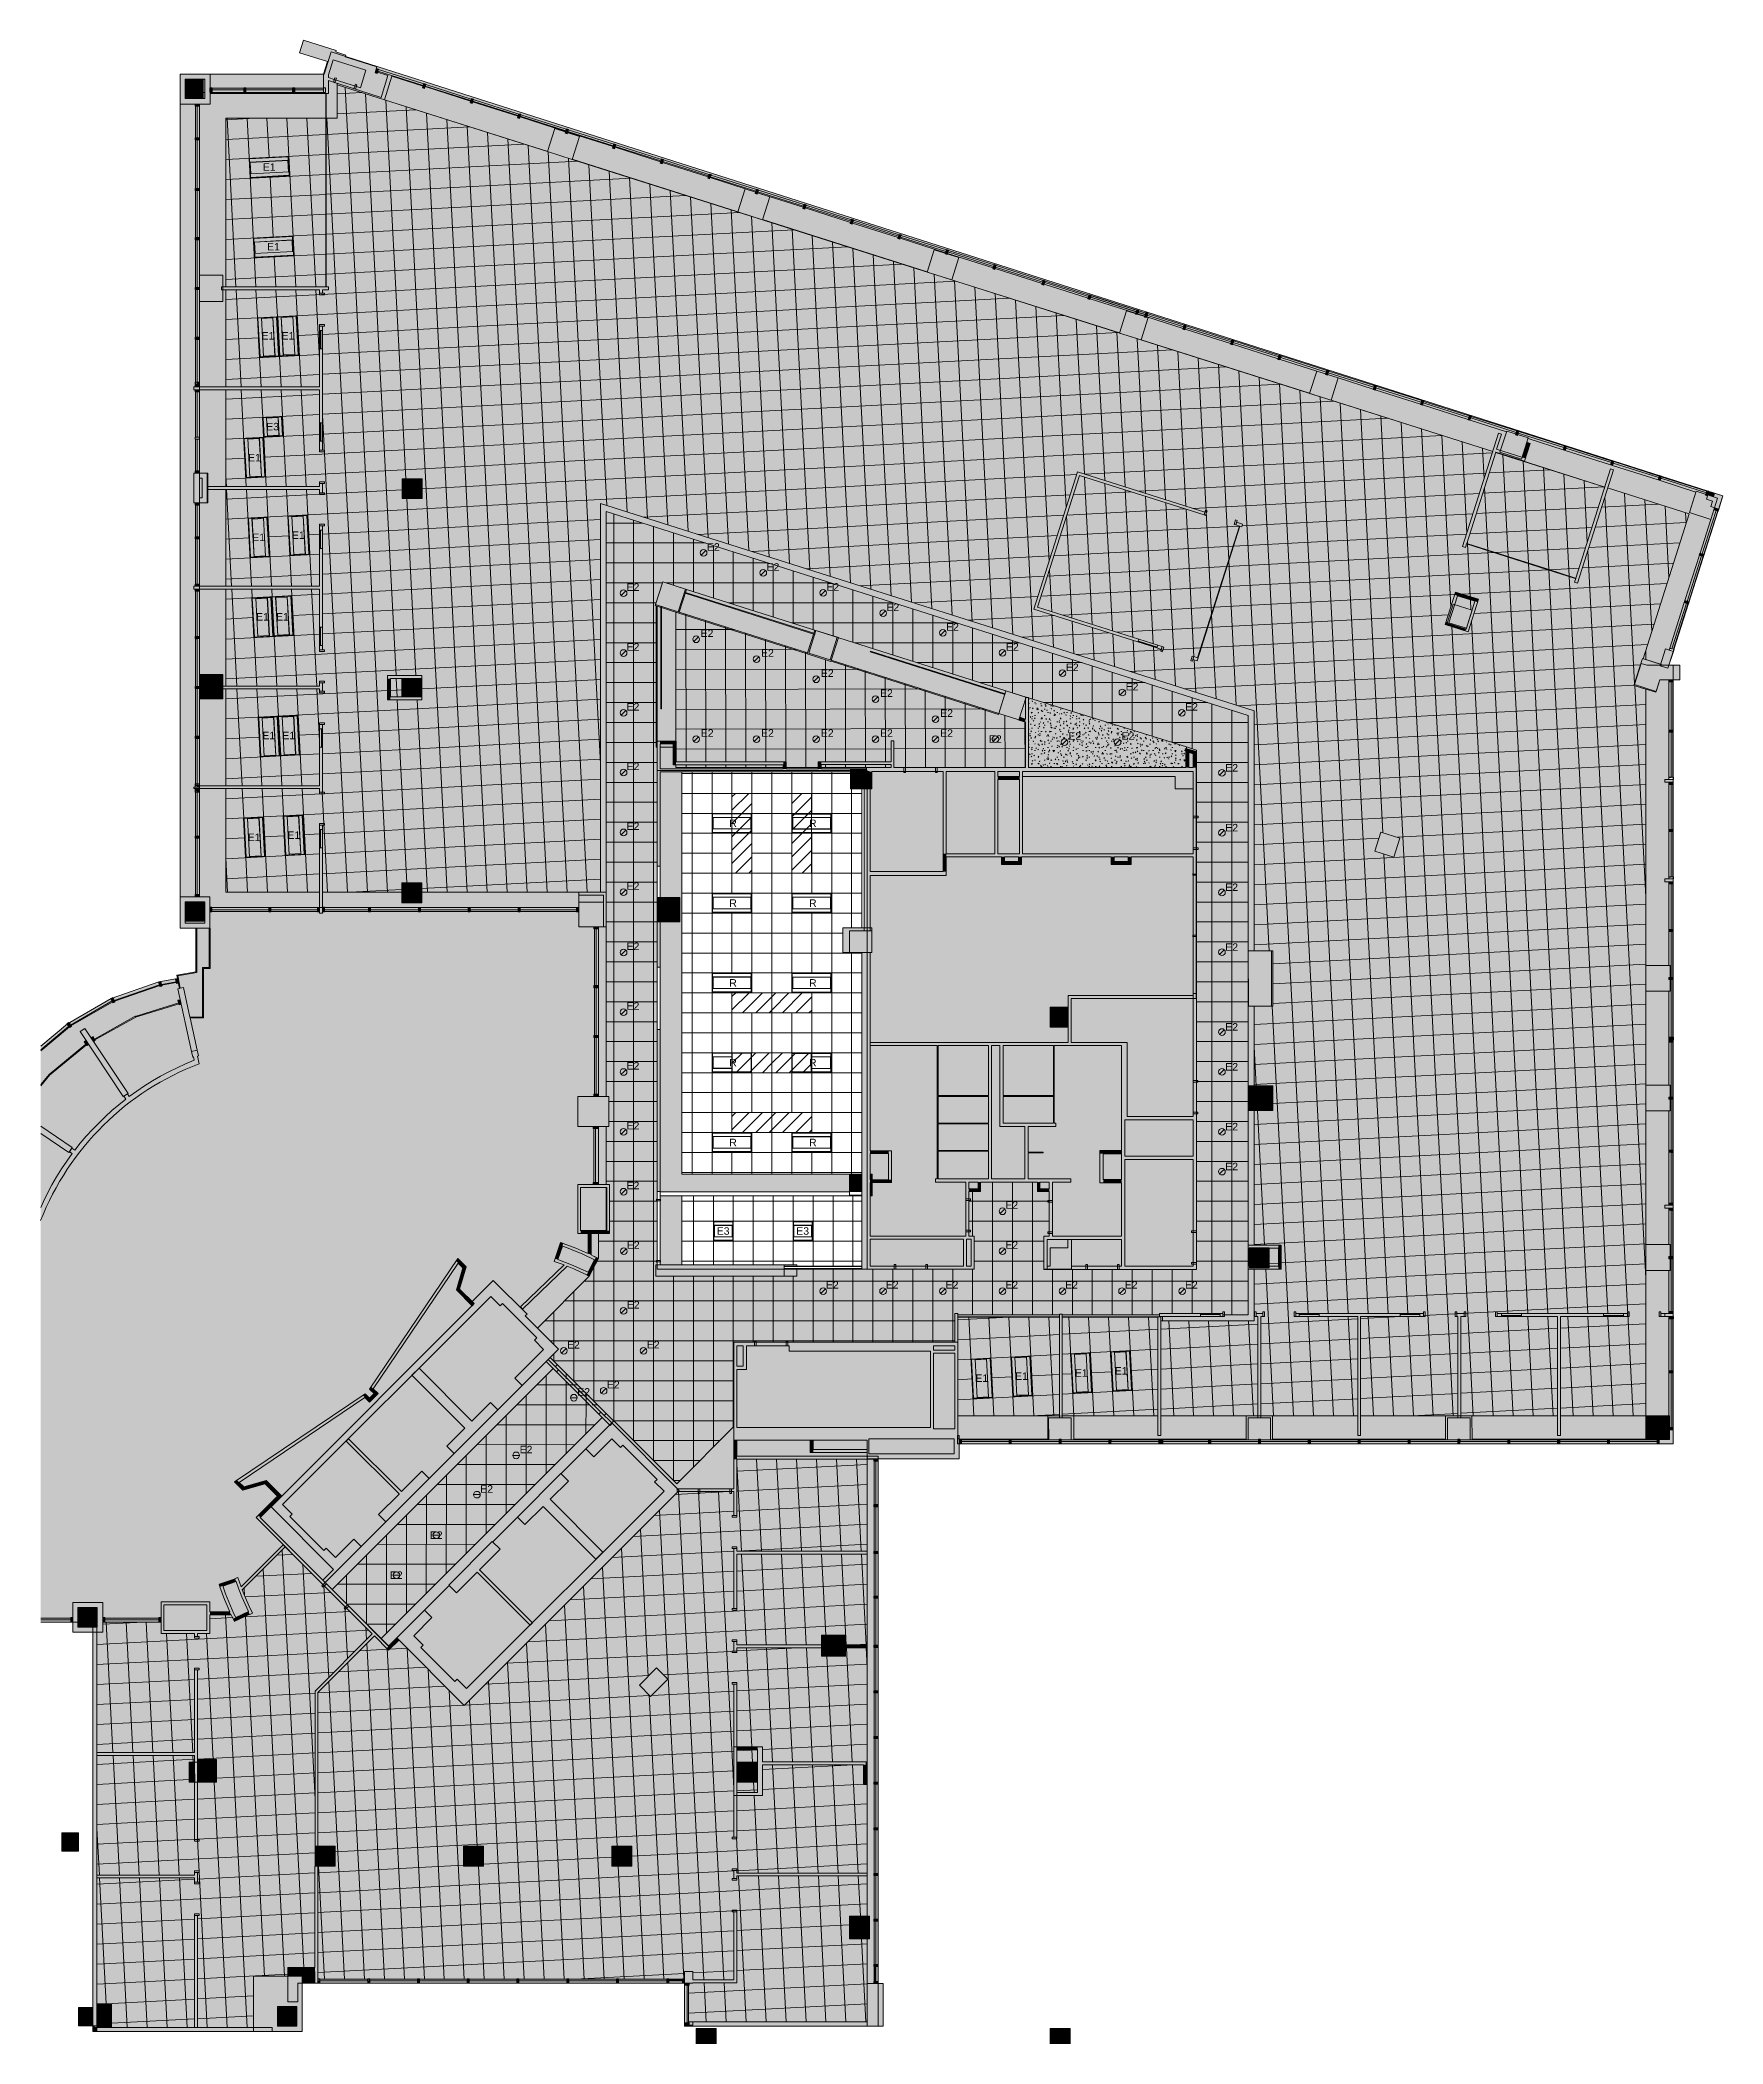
# Model space of a CAD drawing. Header units: inches. Extents: x 224 to 2249, y -2447 to -36.
import ezdxf

# ---------------------------------------------------------------- set-up
doc = ezdxf.new("R2010")
doc.units = ezdxf.units.IN
doc.header["$MEASUREMENT"] = 0
for name, color, linetype, lineweight in [('A-CLNG', 13, 'Continuous', 13), ('A-CLNG-PATT', 13, 'Continuous', 13), ('A-COLS', 52, 'Continuous', 13), ('A-DETL', 90, 'Continuous', 9), ('A-DETL-GENF', 92, 'Continuous', 9), ('A-DETL-THIN', 151, 'Continuous', 9), ('A-DOOR', 31, 'Continuous', 13), ('A-DOOR-FRAM', 31, 'Continuous', 20), ('A-GLAZ', 151, 'Continuous', 13), ('A-GLAZ-CURT', 52, 'Continuous', 13), ('A-GLAZ-CWMG', 51, 'Continuous', 13), ('A-WALL', 113, 'Continuous', 13), ('A-WALL-PATT', 111, 'Continuous', 13), ('E-LITE-EQPM', 33, 'Continuous', 13), ('E-LITE-EQPM-IDEN', 33, 'Continuous', 9), ('I-WALL', 2, 'Continuous', 13)]:
    doc.layers.add(name, color=color, linetype=linetype, lineweight=lineweight)
doc.styles.add('Arial', font='arial.ttf', dxfattribs={"height": 9})
pattern_1 = [(0, (0, 0), (30.72, 7.68), [1.267, -21.773, 1.267, -21.773, -122.88]), (0, (0, 0), (30.72, 7.68), [-46.08, 1.267, -44.813, 1.267, -21.773, -53.76]), (0, (0, 0), (30.72, 7.68), [-115.2, 1.267, -14.093, 1.267, -37.133]), (120, (11.52, 3.84), (-22.011075, 22.7643), [1.267, -21.773, 1.267, -21.773, -122.88]), (120, (11.52, 3.84), (-22.011075, 22.7643), [-46.08, 1.267, -44.813, 1.267, -21.773, -53.76]), (120, (11.52, 3.84), (-22.011075, 22.7643), [-115.2, 1.267, -14.093, 1.267, -37.133]), (240, (15.36, 19.2), (-8.708925, -30.4443), [1.267, -21.773, 1.267, -21.773, -122.88]), (240, (15.36, 19.2), (-8.708925, -30.4443), [-46.08, 1.267, -44.813, 1.267, -21.773, -53.76]), (240, (15.36, 19.2), (-8.708925, -30.4443), [-115.2, 1.267, -14.093, 1.267, -37.133])]
pattern_2 = [(0, (0, 0), (15.36, 3.84), [1.267, -10.253, 1.267, -10.253, -61.44]), (0, (0, 0), (15.36, 3.84), [-23.04, 1.267, -21.773, 1.267, -10.253, -26.88]), (0, (0, 0), (15.36, 3.84), [-57.6, 1.267, -6.413, 1.267, -17.933]), (120, (5.76, 1.92), (-11.0055376, 11.38215), [1.267, -10.253, 1.267, -10.253, -61.44]), (120, (5.76, 1.92), (-11.0055376, 11.38215), [-23.04, 1.267, -21.773, 1.267, -10.253, -26.88]), (120, (5.76, 1.92), (-11.0055376, 11.38215), [-57.6, 1.267, -6.413, 1.267, -17.933]), (240, (7.68, 9.6), (-4.3544624, -15.22215), [1.267, -10.253, 1.267, -10.253, -61.44]), (240, (7.68, 9.6), (-4.3544624, -15.22215), [-23.04, 1.267, -21.773, 1.267, -10.253, -26.88]), (240, (7.68, 9.6), (-4.3544624, -15.22215), [-57.6, 1.267, -6.413, 1.267, -17.933])]
pattern_3 = [(45, (0, 0), (-8.01223, 8.01223), [])]

msp = doc.modelspace()

# ---------------------------------------------------------------- texts
at = {"layer": 'E-LITE-EQPM-IDEN', "char_height": 9, "attachment_point": 1, "style": 'Arial'}
for s, insert, width in [('E1', (492.1, -184.2), 18.786), ('E1', (497.2, -280.1), 18.786), ('E1', (490.6, -387.3), 18.786), ('E1', (514.6, -387.3), 18.786), ('E3', (496.1, -496.5), 18.786), ('E1', (474.3, -533.8), 18.786), ('E1', (479.3, -629.8), 18.786), ('E1', (527.1, -627.2), 18.786), ('E2', (1026.5, -641.3), 18.786), ('E2', (1098.3, -665.4), 18.786), ('E2', (929.8, -689.6), 18.786), ('E2', (1170.3, -689.4), 18.786), ('E2', (1242.5, -713.9), 18.786), ('E1', (483.9, -725.4), 18.786), ('E1', (507.9, -725.4), 18.786), ('E2', (1018.9, -745.1), 18.786), ('E2', (1314.3, -737.6), 18.786), ('E2', (929.8, -761.6), 18.786), ('E2', (1091.6, -768.9), 18.786), ('E2', (1386.3, -761.6), 18.786), ('E2', (1163.6, -793.2), 18.786), ('E2', (1458.4, -786.1), 18.786), ('E2', (1234.8, -817.2), 18.786), ('E2', (1530.4, -809.3), 18.786), ('E2', (929.8, -833.6), 18.786), ('E2', (1307.2, -841.2), 18.786), ('E2', (1602, -833.7), 18.786), ('E2', (1019.1, -865.2), 18.786), ('E2', (1091.6, -865.2), 18.786), ('E2', (1163.6, -865.2), 18.786), ('E2', (1234.8, -865.2), 18.786), ('E2', (1307.2, -865.2), 18.786), ('E1', (491.5, -868.2), 18.786), ('E1', (515.5, -868.2), 18.786), ('E2', (1365.9, -872.4), 18.786), ('E2', (1461.5, -868.8), 18.786), ('E2', (1525.5, -868.8), 18.786), ('E2', (929.8, -905.3), 18.786), ('E2', (1650.3, -907), 18.786), ('E1', (521.7, -988), 18.786), ('E2', (929.8, -977.3), 18.786), ('R', (1053.4, -973.8), 11.211), ('R', (1149.4, -973.8), 11.211), ('E2', (1650.3, -979), 18.786), ('E1', (473.8, -990.6), 18.786), ('E2', (929.8, -1049.3), 18.786), ('E2', (1650.3, -1050.7), 18.786), ('R', (1053.4, -1069.8), 11.211), ('R', (1149.4, -1069.8), 11.211), ('E2', (929.8, -1121.7), 18.786), ('E2', (1650.3, -1122.7), 18.786), ('R', (1053.4, -1165.8), 11.211), ('R', (1149.4, -1165.8), 11.211), ('E2', (929.8, -1193.6), 18.786), ('E2', (1650.3, -1218.7), 18.786), ('E2', (929.8, -1265.6), 18.786), ('R', (1053.4, -1261.8), 11.211), ('R', (1149.4, -1261.8), 11.211), ('E2', (1650.3, -1266.7), 18.786), ('E2', (929.8, -1337.6), 18.786), ('E2', (1650.3, -1338.7), 18.786), ('R', (1053.4, -1357.8), 11.211), ('R', (1149.4, -1357.8), 11.211), ('E2', (1650.3, -1386.7), 18.786), ('E2', (929.8, -1409.6), 18.786), ('E2', (1385.6, -1433.1), 18.786), ('E3', (1038.3, -1464.3), 18.786), ('E3', (1134, -1464.3), 18.786), ('E2', (930.1, -1481.2), 18.786), ('E2', (1385.6, -1481.1), 18.786), ('E2', (1169.7, -1529.1), 18.786), ('E2', (1241.7, -1529.1), 18.786), ('E2', (1313.7, -1529.1), 18.786), ('E2', (1385.6, -1529.1), 18.786), ('E2', (1457.6, -1529.1), 18.786), ('E2', (1529.3, -1529.1), 18.786), ('E2', (1601.8, -1529.1), 18.786), ('E2', (930.1, -1553.1), 18.786), ('E2', (858.1, -1601.2), 18.786), ('E2', (954.1, -1601.1), 18.786), ('E1', (1397.4, -1638.9), 18.786), ('E1', (1469.3, -1635.1), 18.786), ('E1', (1517.2, -1632.6), 18.786), ('E2', (870.4, -1657.9), 18.786), ('E2', (906.1, -1649.2), 18.786), ('E1', (1349.5, -1641.4), 18.786), ('E2', (801.1, -1727.2), 18.786), ('E2', (753.7, -1774.6), 18.786), ('E2', (693, -1830.2), 18.786), ('E2', (644.9, -1878.3), 18.786)]:
    msp.add_mtext(s, dxfattribs=dict(at, insert=insert, width=width))

# ---------------------------------------------------------------- blocks, each defined once
blk = doc.blocks.new('Rectangular Column - 24_ x 24_ 3-5010663-Level 4 REFLECTED CEILING')
at = {"layer": 'A-COLS', "lineweight": 9}
blk.add_hatch(color=7, dxfattribs=at).paths.add_polyline_path([(10, -11), (10, 11), (-10, 11), (-10, -11)], flags=0)
at = {"layer": 'A-COLS', "color": 8, "lineweight": 20}
for p, q in [((-10, 11), (10, 11)), ((-10, -11), (-10, 11)), ((10, 11), (10, -11)), ((10, -11), (-10, -11))]:
    blk.add_line(p, q, dxfattribs=at)
blk = doc.blocks.new('System Panel - Glazed 2-5020079-Level 4 REFLECTED CEILING')
at = {"layer": 'A-GLAZ-CURT', "lineweight": 9}
blk.add_hatch(color=7, dxfattribs=at).paths.add_polyline_path([(34.1, 0.2), (34.1, 2.2), (-2.1, 2.2), (-2.1, 0.2)], flags=0)
at = {"layer": 'A-GLAZ-CURT', "color": 8, "lineweight": 20}
for p, q in [((-2.1, 2.2), (34.1, 2.2)), ((34.1, 0.2), (-2.1, 0.2)), ((34.1, 2.2), (34.1, 0.2))]:
    blk.add_line(p, q, dxfattribs=at)
blk = doc.blocks.new('Rectangular Mullion - 2_5_ x 5_ rectangular-5019623-Level 4 REFLECTED CEILING')
at = {"layer": 'A-GLAZ-CWMG', "lineweight": 9}
blk.add_hatch(color=7, dxfattribs=at).paths.add_polyline_path([(0, 2.75), (0, -2.75), (-2.5, -2.75), (-2.5, 2.75)], flags=0)
at = {"layer": 'A-GLAZ-CWMG', "color": 8, "lineweight": 20}
for p, q in [((0, 2.75), (-2.5, 2.75)), ((-2.5, 2.75), (-2.5, -2.75)), ((0, -2.75), (0, 2.75)), ((-2.5, -2.75), (0, -2.75))]:
    blk.add_line(p, q, dxfattribs=at)
blk = doc.blocks.new('Walls 2 - Walls 1-5015569-Level 4 REFLECTED CEILING')
at = {"layer": 'A-WALL', "lineweight": 9}
blk.add_hatch(color=7, dxfattribs=at).paths.add_polyline_path([(52.9, -1951.4), (60, -1951.4), (60, -1915.9), (24, -1915.9), (24, -1951.4), (47.9, -1951.4), (47.9, -1945.4), (30, -1945.4), (30, -1921.9), (53.3, -1921.9), (53.3, -1945.4), (52.9, -1945.4), (52.9, -1945.5)], flags=0)
at = {"layer": 'A-WALL', "color": 8, "lineweight": 20}
for p, q in [((24, -1951.4), (24, -1915.9)), ((24, -1915.9), (60, -1915.9)), ((30, -1921.9), (30, -1945.4)), ((53.3, -1921.9), (30, -1921.9)), ((53.3, -1945.4), (53.3, -1921.9)), ((60, -1915.9), (60, -1951.4)), ((60, -1951.4), (24, -1951.4)), ((30, -1945.4), (53.3, -1945.4))]:
    blk.add_line(p, q, dxfattribs=at)
blk = doc.blocks.new('System Panel - Glazed 2-5020008-Level 4 REFLECTED CEILING')
at = {"layer": 'A-GLAZ-CURT', "lineweight": 9}
blk.add_hatch(color=7, dxfattribs=at).paths.add_polyline_path([(-32.5, 0.2), (32.5, 0.2), (32.5, 2.2), (-32.5, 2.2)], flags=0)
at = {"layer": 'A-GLAZ-CURT', "color": 8, "lineweight": 20}
for p, q in [((-32.5, 0.2), (-32.5, 2.2)), ((-32.5, 2.2), (32.5, 2.2)), ((32.5, 0.2), (-32.5, 0.2)), ((32.5, 2.2), (32.5, 0.2))]:
    blk.add_line(p, q, dxfattribs=at)
blk = doc.blocks.new('Rectangular Mullion - 2_5_ x 5_ rectangular-5019624-Level 4 REFLECTED CEILING')
at = {"layer": 'A-GLAZ-CWMG', "lineweight": 9}
blk.add_hatch(color=7, dxfattribs=at).paths.add_polyline_path([(-0.2, 2.7), (-2.5, 2.7), (-2.5, -2.7), (0, -2.7), (0, 2.7)], flags=0)
at = {"layer": 'A-GLAZ-CWMG', "color": 8, "lineweight": 20}
for p, q in [((-2.5, 2.7), (0, 2.7)), ((-2.5, -2.7), (-2.5, 2.7)), ((0, 2.7), (0, -2.7)), ((0, -2.7), (-2.5, -2.7))]:
    blk.add_line(p, q, dxfattribs=at)
blk = doc.blocks.new('Walls 5 - Walls 1-5016492-Level 4 REFLECTED CEILING')
at = {"layer": 'A-WALL', "lineweight": 9}
h = blk.add_hatch(color=7, dxfattribs=at)
h.paths.add_polyline_path([(1.5, -1951.9), (60, -1951.9), (60, -1885.5), (1.5, -1885.5), (1.5, -1946.9)], flags=0)
h.paths.add_polyline_path([(31.3, -1945.4), (30, -1945.4), (30, -1921.9), (53.3, -1921.9), (53.3, -1945.4), (49, -1945.4)], flags=0)
at = {"layer": 'A-WALL', "color": 8, "lineweight": 20}
for p, q in [((1.5, -1951.9), (1.5, -1885.5)), ((1.5, -1885.5), (60, -1885.5)), ((60, -1885.5), (60, -1951.9)), ((30, -1921.9), (30, -1945.4)), ((53.3, -1921.9), (30, -1921.9)), ((53.3, -1945.4), (53.3, -1921.9)), ((60, -1951.9), (1.5, -1951.9)), ((30, -1945.4), (53.3, -1945.4))]:
    blk.add_line(p, q, dxfattribs=at)
blk = doc.blocks.new('System Panel - Glazed 2-5617808-Level 4 REFLECTED CEILING')
at = {"layer": 'A-GLAZ-CURT', "color": 8, "lineweight": 20}
for p, q in [((-28.7, 0.3), (-28.7, 2.2)), ((-28.7, 2.2), (28.7, 2.2)), ((28.7, 0.3), (-28.7, 0.3)), ((28.7, 2.2), (28.7, 0.3))]:
    blk.add_line(p, q, dxfattribs=at)
blk = doc.blocks.new('Rectangular Mullion - 2_5_ x 5_ rectangular-5609075-Level 4 REFLECTED CEILING')
at = {"layer": 'A-GLAZ-CWMG', "lineweight": 9}
h = blk.add_hatch(color=7, dxfattribs=at)
h.paths.add_polyline_path([(0, 2.7), (0, -0.2), (-2.5, -0.2), (-2.5, 2.7)], flags=0)
h.paths.add_polyline_path([(-2.5, -2.2), (0, -2.2), (0, -2.7), (-2.5, -2.7)], flags=0)
at = {"layer": 'A-GLAZ-CWMG', "color": 8, "lineweight": 20}
for p, q in [((0, 2.7), (-2.5, 2.7)), ((-2.5, 2.7), (-2.5, -2.7)), ((0, -2.7), (0, 2.7)), ((-2.5, -2.7), (0, -2.7))]:
    blk.add_line(p, q, dxfattribs=at)
blk = doc.blocks.new('Rectangular Mullion - 2_5_ x 5_ rectangular-5617717-Level 4 REFLECTED CEILING')
at = {"layer": 'A-GLAZ-CWMG', "lineweight": 9}
h = blk.add_hatch(color=7, dxfattribs=at)
h.paths.add_polyline_path([(-2.5, 2.7), (-2.5, -0.2), (0, -0.2), (0, 2.7)], flags=0)
h.paths.add_polyline_path([(0, -2.2), (-2.5, -2.2), (-2.5, -2.7), (0, -2.7)], flags=0)
at = {"layer": 'A-GLAZ-CWMG', "color": 8, "lineweight": 20}
for p, q in [((-2.5, 2.7), (0, 2.7)), ((-2.5, -2.7), (-2.5, 2.7)), ((0, 2.7), (0, -2.7)), ((0, -2.7), (-2.5, -2.7))]:
    blk.add_line(p, q, dxfattribs=at)
blk = doc.blocks.new('System Panel - Glazed 2-5019622-Level 4 REFLECTED CEILING')
at = {"layer": 'A-GLAZ-CURT', "lineweight": 9}
blk.add_hatch(color=7, dxfattribs=at).paths.add_polyline_path([(-5.9, 0.2), (28.7, 0.2), (28.7, 2.2), (-28.7, 2.2), (-28.7, 0.2)], flags=0)
at = {"layer": 'A-GLAZ-CURT', "color": 8, "lineweight": 20}
for p, q in [((-28.7, 0.2), (-28.7, 2.2)), ((-28.7, 2.2), (28.7, 2.2)), ((28.7, 0.2), (-28.7, 0.2)), ((28.7, 2.2), (28.7, 0.2))]:
    blk.add_line(p, q, dxfattribs=at)
blk = doc.blocks.new('System Panel - Glazed 2-5019915-Level 4 REFLECTED CEILING')
at = {"layer": 'A-GLAZ-CURT', "lineweight": 9}
blk.add_hatch(color=7, dxfattribs=at).paths.add_polyline_path([(29.1, 0.2), (29.1, 2.2), (-29.1, 2.2), (-29.1, 0.2)], flags=0)
at = {"layer": 'A-GLAZ-CURT', "color": 8, "lineweight": 20}
for p, q in [((-29.1, 0.2), (-29.1, 2.2)), ((-29.1, 2.2), (29.1, 2.2)), ((29.1, 0.2), (-29.1, 0.2)), ((29.1, 2.2), (29.1, 0.2))]:
    blk.add_line(p, q, dxfattribs=at)
blk = doc.blocks.new('Rectangular Mullion - 2_5_ x 5_ rectangular-5019916-Level 4 REFLECTED CEILING')
at = {"layer": 'A-GLAZ-CWMG', "lineweight": 9}
blk.add_hatch(color=7, dxfattribs=at).paths.add_polyline_path([(0, 2.7), (0, -2.7), (-2.5, -2.7), (-2.5, 2.7)], flags=0)
at = {"layer": 'A-GLAZ-CWMG', "color": 8, "lineweight": 20}
for p, q in [((0, 2.7), (-2.5, 2.7)), ((-2.5, 2.7), (-2.5, -2.7)), ((0, -2.7), (0, 2.7)), ((-2.5, -2.7), (0, -2.7))]:
    blk.add_line(p, q, dxfattribs=at)
blk = doc.blocks.new('System Panel - Glazed 2-5020361-Level 4 REFLECTED CEILING')
at = {"layer": 'A-GLAZ-CURT', "lineweight": 9}
blk.add_hatch(color=7, dxfattribs=at).paths.add_polyline_path([(8.1, 0.2), (8.1, 2.2), (-8.1, 2.2), (-8.1, 0.2), (7.7, 0.2)], flags=0)
at = {"layer": 'A-GLAZ-CURT', "color": 8, "lineweight": 20}
for p, q in [((-8.1, 0.2), (-8.1, 2.2)), ((-8.1, 2.2), (8.1, 2.2)), ((8.1, 0.2), (-8.1, 0.2)), ((8.1, 2.2), (8.1, 0.2))]:
    blk.add_line(p, q, dxfattribs=at)
blk = doc.blocks.new('System Panel - Glazed 2-5020451-Level 4 REFLECTED CEILING')
at = {"layer": 'A-GLAZ-CURT', "lineweight": 9}
blk.add_hatch(color=7, dxfattribs=at).paths.add_polyline_path([(22.6, 0.3), (22.6, 2.2), (-22.6, 2.2), (-22.6, 0.3), (21.4, 0.3)], flags=0)
at = {"layer": 'A-GLAZ-CURT', "color": 8, "lineweight": 20}
for p, q in [((-22.6, 0.3), (-22.6, 2.2)), ((-22.6, 2.2), (22.6, 2.2)), ((22.6, 0.3), (-22.6, 0.3)), ((22.6, 2.2), (22.6, 0.3))]:
    blk.add_line(p, q, dxfattribs=at)
blk = doc.blocks.new('Walls 6 - Walls 6-5020647-Level 4 REFLECTED CEILING')
at = {"layer": 'A-WALL', "lineweight": 9}
blk.add_hatch(color=7, dxfattribs=at).paths.add_polyline_path([(1219.5, -2425.3), (1238.5, -2425.3), (1238.5, -2374.3), (1219.5, -2374.3), (1219.5, -2425.3)], flags=0)
at = {"layer": 'A-WALL', "color": 8, "lineweight": 20}
for p, q in [((1219.5, -2425.3), (1219.5, -2374.3)), ((1219.5, -2374.3), (1238.5, -2374.3)), ((1238.5, -2374.3), (1238.5, -2425.3)), ((1238.5, -2425.3), (1219.5, -2425.3))]:
    blk.add_line(p, q, dxfattribs=at)
blk = doc.blocks.new('System Panel - Glazed 2-5021323-Level 4 REFLECTED CEILING')
at = {"layer": 'A-GLAZ-CURT', "lineweight": 9}
blk.add_hatch(color=7, dxfattribs=at).paths.add_polyline_path([(-9, 2.2), (-9, 0.2), (9, 0.2), (9, 2.2), (-6, 2.2)], flags=0)
at = {"layer": 'A-GLAZ-CURT', "color": 8, "lineweight": 20}
for p, q in [((-9, 0.2), (-9, 2.2)), ((-9, 2.2), (9, 2.2)), ((9, 0.2), (-9, 0.2)), ((9, 2.2), (9, 0.2))]:
    blk.add_line(p, q, dxfattribs=at)
blk = doc.blocks.new('System Panel - Glazed 2-5021465-Level 4 REFLECTED CEILING')
at = {"layer": 'A-GLAZ-CURT', "lineweight": 9}
blk.add_hatch(color=7, dxfattribs=at).paths.add_polyline_path([(-26.1, 0.2), (26.1, 0.2), (26.1, 2.2), (-26.1, 2.2)], flags=0)
at = {"layer": 'A-GLAZ-CURT', "color": 8, "lineweight": 20}
for p, q in [((-26.1, 0.2), (-26.1, 2.2)), ((-26.1, 2.2), (26.1, 2.2)), ((26.1, 0.2), (-26.1, 0.2)), ((26.1, 2.2), (26.1, 0.2))]:
    blk.add_line(p, q, dxfattribs=at)
blk = doc.blocks.new('System Panel - Glazed 2-5021864-Level 4 REFLECTED CEILING')
at = {"layer": 'A-GLAZ-CURT', "lineweight": 9}
blk.add_hatch(color=7, dxfattribs=at).paths.add_polyline_path([(-26.2, 0.2), (26.2, 0.2), (26.2, 2.2), (-26.2, 2.2)], flags=0)
at = {"layer": 'A-GLAZ-CURT', "color": 8, "lineweight": 20}
for p, q in [((-26.2, 0.2), (-26.2, 2.2)), ((-26.2, 2.2), (26.2, 2.2)), ((26.2, 0.2), (-26.2, 0.2)), ((26.2, 2.2), (26.2, 0.2))]:
    blk.add_line(p, q, dxfattribs=at)
blk = doc.blocks.new('System Panel - Glazed 2-5022613-Level 4 REFLECTED CEILING')
at = {"layer": 'A-GLAZ-CURT', "lineweight": 9}
blk.add_hatch(color=7, dxfattribs=at).paths.add_polyline_path([(-28.25, 0.25), (28.25, 0.25), (28.25, 2.25), (-28.25, 2.25)], flags=0)
at = {"layer": 'A-GLAZ-CURT', "color": 8, "lineweight": 20}
for p, q in [((-28.25, 0.25), (-28.25, 2.25)), ((-28.25, 2.25), (28.25, 2.25)), ((28.25, 0.25), (-28.25, 0.25)), ((28.25, 2.25), (28.25, 0.25))]:
    blk.add_line(p, q, dxfattribs=at)
blk = doc.blocks.new('System Panel - Glazed 2-5022936-Level 4 REFLECTED CEILING')
at = {"layer": 'A-GLAZ-CURT', "lineweight": 9}
blk.add_hatch(color=7, dxfattribs=at).paths.add_polyline_path([(-25.6, 2.2), (-25.6, 0.2), (25.6, 0.2), (25.6, 2.2), (25.1, 2.2)], flags=0)
at = {"layer": 'A-GLAZ-CURT', "color": 8, "lineweight": 20}
for p, q in [((-25.6, 0.2), (-25.6, 2.2)), ((-25.6, 2.2), (25.6, 2.2)), ((25.6, 0.2), (-25.6, 0.2)), ((25.6, 2.2), (25.6, 0.2))]:
    blk.add_line(p, q, dxfattribs=at)
blk = doc.blocks.new('System Panel - Glazed 2-5023072-Level 4 REFLECTED CEILING')
at = {"layer": 'A-GLAZ-CURT', "lineweight": 9}
blk.add_hatch(color=7, dxfattribs=at).paths.add_polyline_path([(-26.9, 0.2), (26.9, 0.2), (26.9, 2.2), (-26.9, 2.2)], flags=0)
at = {"layer": 'A-GLAZ-CURT', "color": 8, "lineweight": 20}
for p, q in [((-26.9, 0.2), (-26.9, 2.2)), ((-26.9, 2.2), (26.9, 2.2)), ((26.9, 0.2), (-26.9, 0.2)), ((26.9, 2.2), (26.9, 0.2))]:
    blk.add_line(p, q, dxfattribs=at)
blk = doc.blocks.new('System Panel - Glazed 2-5030408-Level 4 REFLECTED CEILING')
at = {"layer": 'A-GLAZ-CURT', "lineweight": 9}
blk.add_hatch(color=7, dxfattribs=at).paths.add_polyline_path([(-26.1, 0.2), (26.1, 0.2), (26.1, 2.2), (-26.1, 2.2)], flags=0)
at = {"layer": 'A-GLAZ-CURT', "color": 8, "lineweight": 20}
for p, q in [((-26.1, 0.2), (-26.1, 2.2)), ((-26.1, 2.2), (26.1, 2.2)), ((26.1, 0.2), (-26.1, 0.2)), ((26.1, 2.2), (26.1, 0.2))]:
    blk.add_line(p, q, dxfattribs=at)
blk = doc.blocks.new('Walls 10 - Walls 10-5024447-Level 4 REFLECTED CEILING')
at = {"layer": 'A-WALL', "lineweight": 9}
h = blk.add_hatch(color=7, dxfattribs=at)
h.paths.add_polyline_path([(1330.2, -1742.9), (1330.2, -1718.9), (1328.5, -1718.9), (1328.5, -1602.4), (1123.7, -1602.4), (1123.7, -1606.9), (1125.5, -1606.9), (1125.5, -1613.4), (1295.5, -1613.4), (1295.5, -1705.4), (1062.6, -1705.4), (1062.6, -1635.4), (1073.9, -1635.4), (1073.9, -1606.9), (1083.7, -1606.9), (1083.7, -1602.4), (1058.9, -1602.4), (1058.9, -1720.4), (1219.5, -1720.4), (1219.5, -1739.8), (1220.5, -1739.8), (1219.5, -1742.9), (1328.5, -1742.9)], flags=0)
h.paths.add_polyline_path([(1253.7, -1736.9), (1221.5, -1736.9), (1221.5, -1718.9), (1324.2, -1718.9), (1324.2, -1736.9)], flags=0)
h.paths.add_polyline_path([(1324.7, -1706.9), (1299.2, -1706.9), (1299.2, -1615.9), (1324.7, -1615.9), (1324.7, -1695.4)], flags=0)
h.paths.add_polyline_path([(1062.6, -1631.6), (1062.6, -1606.9), (1070.1, -1606.9), (1070.1, -1631.6)], flags=0)
h.paths.add_polyline_path([(1299.2, -1612.2), (1299.2, -1606.9), (1324.7, -1606.9), (1324.7, -1612.2), (1318.1, -1612.2)], flags=0)
at = {"layer": 'A-WALL', "color": 8, "lineweight": 20}
for p, q in [((1058.9, -1720.4), (1058.9, -1602.4)), ((1058.9, -1602.4), (1083.7, -1602.4)), ((1070.1, -1606.9), (1062.6, -1606.9)), ((1062.6, -1606.9), (1062.6, -1631.6)), ((1070.1, -1631.6), (1070.1, -1606.9)), ((1083.7, -1606.9), (1073.9, -1606.9)), ((1073.9, -1606.9), (1073.9, -1635.4)), ((1083.7, -1602.4), (1083.7, -1606.9)), ((1123.7, -1606.9), (1123.7, -1602.4)), ((1123.7, -1602.4), (1125.1, -1602.4)), ((1125.5, -1606.9), (1123.7, -1606.9)), ((1125.1, -1602.4), (1328.5, -1602.4)), ((1125.5, -1613.4), (1125.5, -1606.9)), ((1295.5, -1613.4), (1125.5, -1613.4)), ((1295.5, -1705.4), (1295.5, -1613.4)), ((1324.7, -1606.9), (1299.2, -1606.9)), ((1299.2, -1606.9), (1299.2, -1612.2)), ((1299.2, -1612.2), (1324.7, -1612.2)), ((1324.7, -1612.2), (1324.7, -1606.9)), ((1328.5, -1602.4), (1328.5, -1718.9)), ((1062.6, -1631.6), (1070.1, -1631.6)), ((1073.9, -1635.4), (1062.6, -1635.4)), ((1062.6, -1635.4), (1062.6, -1705.4)), ((1324.7, -1615.9), (1299.2, -1615.9)), ((1299.2, -1615.9), (1299.2, -1706.9)), ((1324.7, -1706.9), (1324.7, -1615.9)), ((1062.6, -1705.4), (1295.5, -1705.4)), ((1299.2, -1706.9), (1324.7, -1706.9)), ((1062.6, -1720.4), (1058.9, -1720.4)), ((1219.5, -1720.4), (1062.6, -1720.4)), ((1219.5, -1742.9), (1219.5, -1720.4)), ((1324.2, -1718.9), (1221.5, -1718.9)), ((1221.5, -1718.9), (1221.5, -1736.9)), ((1324.2, -1736.9), (1324.2, -1718.9)), ((1328.5, -1718.9), (1330.2, -1718.9)), ((1330.2, -1718.9), (1330.2, -1742.9)), ((1330.2, -1742.9), (1219.5, -1742.9)), ((1221.5, -1736.9), (1324.2, -1736.9))]:
    blk.add_line(p, q, dxfattribs=at)
at = {"layer": 'A-WALL', "lineweight": 9}
blk.add_line((1083.7, -1606.9), (1123.7, -1606.9), dxfattribs=at)
blk = doc.blocks.new('Single Flush - OTJ_SOLIDFLUSH_ALUM-5025033-Level 4 REFLECTED CEILING')
at = {"layer": 'A-DOOR-FRAM', "color": 8}
for p, q in [((-20, -3.5), (-20, 2.25)), ((-20, 2.25), (-18, 2.25)), ((-18, -3.5), (-18, 2.25)), ((18.000004, -3.5), (18.000004, 2.25)), ((18.000004, 2.25), (20.000004, 2.25)), ((20.000004, -3.5), (20.000004, 2.25)), ((-20, -3.5), (-18, -3.5)), ((18.000004, -3.5), (20.000004, -3.5))]:
    blk.add_line(p, q, dxfattribs=at)
blk = doc.blocks.new('System Panel - Glazed 2-5104149-Level 4 REFLECTED CEILING')
at = {"layer": 'A-GLAZ-CURT', "lineweight": 9}
blk.add_hatch(color=7, dxfattribs=at).paths.add_polyline_path([(28.75, 0.25), (28.75, 2.25), (-28.75, 2.25), (-28.75, 0.25)], flags=0)
at = {"layer": 'A-GLAZ-CURT', "color": 8, "lineweight": 20}
for p, q in [((-28.75, 0.25), (-28.75, 2.25)), ((-28.75, 2.25), (28.75, 2.25)), ((28.75, 0.25), (-28.75, 0.25)), ((28.75, 2.25), (28.75, 0.25))]:
    blk.add_line(p, q, dxfattribs=at)
blk = doc.blocks.new('Rectangular Mullion - 2_5_ x 5_ rectangular-5104493-Level 4 REFLECTED CEILING')
at = {"layer": 'A-GLAZ-CWMG', "lineweight": 9}
blk.add_hatch(color=7, dxfattribs=at).paths.add_polyline_path([(-2.5, 2.7), (0, 2.7), (0, -2.7), (-2.5, -2.7)], flags=0)
at = {"layer": 'A-GLAZ-CWMG', "color": 8, "lineweight": 20}
for p, q in [((0, 2.7), (-2.5, 2.7)), ((-2.5, 2.7), (-2.5, -2.7)), ((0, -2.7), (0, 2.7)), ((-2.5, -2.7), (0, -2.7))]:
    blk.add_line(p, q, dxfattribs=at)
blk = doc.blocks.new('Rectangular Mullion - 2_5_ x 5_ rectangular-5103979-Level 4 REFLECTED CEILING')
at = {"layer": 'A-GLAZ-CWMG', "lineweight": 9}
blk.add_hatch(color=7, dxfattribs=at).paths.add_polyline_path([(0, 2.7), (-2.5, 2.7), (-2.5, -2.7), (0, -2.7)], flags=0)
at = {"layer": 'A-GLAZ-CWMG', "color": 8, "lineweight": 20}
for p, q in [((-2.5, 2.7), (0, 2.7)), ((-2.5, -2.7), (-2.5, 2.7)), ((0, 2.7), (0, -2.7)), ((0, -2.7), (-2.5, -2.7))]:
    blk.add_line(p, q, dxfattribs=at)
blk = doc.blocks.new('System Panel - Glazed 2-5105823-Level 4 REFLECTED CEILING')
at = {"layer": 'A-GLAZ-CURT', "lineweight": 9}
blk.add_hatch(color=7, dxfattribs=at).paths.add_polyline_path([(-28.7, 0.2), (28.7, 0.2), (28.7, 2.2), (-28.7, 2.2)], flags=0)
at = {"layer": 'A-GLAZ-CURT', "color": 8, "lineweight": 20}
for p, q in [((-28.7, 0.2), (-28.7, 2.2)), ((-28.7, 2.2), (28.7, 2.2)), ((28.7, 0.2), (-28.7, 0.2)), ((28.7, 2.2), (28.7, 0.2))]:
    blk.add_line(p, q, dxfattribs=at)
blk = doc.blocks.new('System Panel - Glazed 2-5232122-Level 4 REFLECTED CEILING')
at = {"layer": 'A-GLAZ-CURT', "lineweight": 9}
blk.add_hatch(color=7, dxfattribs=at).paths.add_polyline_path([(27.5, 0.2), (27.5, 2.2), (-27.5, 2.2), (-27.5, 0.2)], flags=0)
at = {"layer": 'A-GLAZ-CURT', "color": 8, "lineweight": 20}
for p, q in [((-27.5, 0.2), (-27.5, 2.2)), ((-27.5, 2.2), (27.5, 2.2)), ((27.5, 0.2), (-27.5, 0.2)), ((27.5, 2.2), (27.5, 0.2))]:
    blk.add_line(p, q, dxfattribs=at)
blk = doc.blocks.new('System Panel - Glazed 2-5104046-Level 4 REFLECTED CEILING')
at = {"layer": 'A-GLAZ-CURT', "lineweight": 9}
blk.add_hatch(color=7, dxfattribs=at).paths.add_polyline_path([(14.9, 0.2), (28.6, 0.2), (28.6, 2.2), (-28.6, 2.2), (-28.6, 0.2)], flags=0)
at = {"layer": 'A-GLAZ-CURT', "color": 8, "lineweight": 20}
for p, q in [((-28.6, 0.2), (-28.6, 2.2)), ((-28.6, 2.2), (28.6, 2.2)), ((28.6, 0.2), (-28.6, 0.2)), ((28.6, 2.2), (28.6, 0.2))]:
    blk.add_line(p, q, dxfattribs=at)
blk = doc.blocks.new('System Panel - Glazed 2-5105010-Level 4 REFLECTED CEILING')
at = {"layer": 'A-GLAZ-CURT', "lineweight": 9}
blk.add_hatch(color=7, dxfattribs=at).paths.add_polyline_path([(33, 2.2), (-33, 2.2), (-33, 0.3), (33, 0.3)], flags=0)
at = {"layer": 'A-GLAZ-CURT', "color": 8, "lineweight": 20}
for p, q in [((-33, 0.3), (-33, 2.2)), ((-33, 2.2), (33, 2.2)), ((33, 0.3), (-33, 0.3)), ((33, 2.2), (33, 0.3))]:
    blk.add_line(p, q, dxfattribs=at)
blk = doc.blocks.new('System Panel - Glazed 2-5375402-Level 4 REFLECTED CEILING')
at = {"layer": 'A-GLAZ-CURT', "lineweight": 9}
blk.add_hatch(color=7, dxfattribs=at).paths.add_polyline_path([(31.4, 2.2), (-31.4, 2.2), (-31.4, 0.3), (31.4, 0.3)], flags=0)
at = {"layer": 'A-GLAZ-CURT', "color": 8, "lineweight": 20}
for p, q in [((-31.4, 0.3), (-31.4, 2.2)), ((-31.4, 2.2), (31.4, 2.2)), ((31.4, 0.3), (-31.4, 0.3)), ((31.4, 2.2), (31.4, 0.3))]:
    blk.add_line(p, q, dxfattribs=at)
blk = doc.blocks.new('System Panel - Glazed 2-5375404-Level 4 REFLECTED CEILING')
at = {"layer": 'A-GLAZ-CURT', "lineweight": 9}
blk.add_hatch(color=7, dxfattribs=at).paths.add_polyline_path([(31.8, 0.2), (31.8, 2.2), (-31.8, 2.2), (-31.8, 0.2), (-4.6, 0.2)], flags=0)
at = {"layer": 'A-GLAZ-CURT', "color": 8, "lineweight": 20}
for p, q in [((-31.8, 0.2), (-31.8, 2.2)), ((-31.8, 2.2), (31.8, 2.2)), ((31.8, 0.2), (-31.8, 0.2)), ((31.8, 2.2), (31.8, 0.2))]:
    blk.add_line(p, q, dxfattribs=at)
blk = doc.blocks.new('System Panel - Glazed 2-5375664-Level 4 REFLECTED CEILING')
at = {"layer": 'A-GLAZ-CURT', "lineweight": 9}
blk.add_hatch(color=7, dxfattribs=at).paths.add_polyline_path([(27.875, 2.25), (-27.875, 2.25), (-27.875, 0.25), (27.875, 0.25)], flags=0)
at = {"layer": 'A-GLAZ-CURT', "color": 8, "lineweight": 20}
for p, q in [((-27.875, 0.25), (-27.875, 2.25)), ((-27.875, 2.25), (27.875, 2.25)), ((27.875, 0.25), (-27.875, 0.25)), ((27.875, 2.25), (27.875, 0.25))]:
    blk.add_line(p, q, dxfattribs=at)
blk = doc.blocks.new('System Panel - Glazed 2-5375666-Level 4 REFLECTED CEILING')
at = {"layer": 'A-GLAZ-CURT', "lineweight": 9}
blk.add_hatch(color=7, dxfattribs=at).paths.add_polyline_path([(30.625, 2.25), (-30.625, 2.25), (-30.625, 0.25), (30.625, 0.25)], flags=0)
at = {"layer": 'A-GLAZ-CURT', "color": 8, "lineweight": 20}
for p, q in [((-30.625, 0.25), (-30.625, 2.25)), ((-30.625, 2.25), (30.625, 2.25)), ((30.625, 0.25), (-30.625, 0.25)), ((30.625, 2.25), (30.625, 0.25))]:
    blk.add_line(p, q, dxfattribs=at)
blk = doc.blocks.new('System Panel - Glazed 2-5104492-Level 4 REFLECTED CEILING')
at = {"layer": 'A-GLAZ-CURT', "lineweight": 9}
blk.add_hatch(color=7, dxfattribs=at).paths.add_polyline_path([(30.7, 0.3), (30.7, 2.3), (-30.8, 2.3), (-30.8, 0.3), (-16.6, 0.3)], flags=0)
at = {"layer": 'A-GLAZ-CURT', "color": 8, "lineweight": 20}
for p, q in [((-30.8, 0.3), (-30.8, 2.3)), ((-30.8, 2.3), (30.7, 2.3)), ((30.7, 0.3), (-30.8, 0.3)), ((30.7, 2.3), (30.7, 0.3))]:
    blk.add_line(p, q, dxfattribs=at)
blk = doc.blocks.new('System Panel - Glazed 2-5439381-Level 4 REFLECTED CEILING')
at = {"layer": 'A-GLAZ-CURT', "color": 8, "lineweight": 20}
for p, q in [((-33, 0.25), (-33, 2.25)), ((-33, 2.25), (33, 2.25)), ((33, 0.25), (-33, 0.25)), ((33, 2.25), (33, 0.25))]:
    blk.add_line(p, q, dxfattribs=at)
blk = doc.blocks.new('System Panel - Glazed 2-5104264-Level 4 REFLECTED CEILING')
at = {"layer": 'A-GLAZ-CURT', "color": 8, "lineweight": 20}
for p, q in [((-34.75, 0.25), (-34.75, 2.25)), ((-34.75, 2.25), (34.75, 2.25)), ((34.75, 0.25), (-34.75, 0.25)), ((34.75, 2.25), (34.75, 0.25))]:
    blk.add_line(p, q, dxfattribs=at)
blk = doc.blocks.new('Rectangular Mullion - 2_5_ x 5_ rectangular-5103978-Level 4 REFLECTED CEILING')
at = {"layer": 'A-GLAZ-CWMG', "lineweight": 9}
h = blk.add_hatch(color=7, dxfattribs=at)
h.paths.add_polyline_path([(-1.5, -2.3), (-1.5, -2.8), (-2.5, -2.8), (-2.5, -2.3)], flags=0)
h.paths.add_polyline_path([(-1.5, 2.7), (-1.5, -0.3), (-2.5, -0.3), (-2.5, 2.7), (-1.5, 2.7)], flags=0)
at = {"layer": 'A-GLAZ-CWMG', "color": 8, "lineweight": 20}
for p, q in [((0, 2.7), (-2.5, 2.7)), ((-2.5, 2.7), (-2.5, -2.8)), ((0, -2.8), (0, 2.7)), ((-2.5, -2.8), (0, -2.8))]:
    blk.add_line(p, q, dxfattribs=at)
blk = doc.blocks.new('System Panel - Glazed 2-5104198-Level 4 REFLECTED CEILING')
at = {"layer": 'A-GLAZ-CURT', "lineweight": 9}
blk.add_hatch(color=7, dxfattribs=at).paths.add_polyline_path([(27.5, 2.25), (-27.5, 2.25), (-27.5, 0.25), (27.5, 0.25)], flags=0)
at = {"layer": 'A-GLAZ-CURT', "color": 8, "lineweight": 20}
for p, q in [((-27.5, 0.25), (-27.5, 2.25)), ((-27.5, 2.25), (27.5, 2.25)), ((27.5, 0.25), (-27.5, 0.25)), ((27.5, 2.25), (27.5, 0.25))]:
    blk.add_line(p, q, dxfattribs=at)
blk = doc.blocks.new('System Panel - Glazed 2-5376062-Level 4 REFLECTED CEILING')
at = {"layer": 'A-GLAZ-CURT', "lineweight": 9}
blk.add_hatch(color=7, dxfattribs=at).paths.add_polyline_path([(27.5, 2.2), (-27.5, 2.2), (-27.5, 0.2), (27.5, 0.2)], flags=0)
at = {"layer": 'A-GLAZ-CURT', "color": 8, "lineweight": 20}
for p, q in [((-27.5, 0.2), (-27.5, 2.2)), ((-27.5, 2.2), (27.5, 2.2)), ((27.5, 0.2), (-27.5, 0.2)), ((27.5, 2.2), (27.5, 0.2))]:
    blk.add_line(p, q, dxfattribs=at)
blk = doc.blocks.new('System Panel - Glazed 2-5376064-Level 4 REFLECTED CEILING')
at = {"layer": 'A-GLAZ-CURT', "lineweight": 9}
blk.add_hatch(color=7, dxfattribs=at).paths.add_polyline_path([(27.2, 2.2), (-27.2, 2.2), (-27.2, 0.3), (27.2, 0.3)], flags=0)
at = {"layer": 'A-GLAZ-CURT', "color": 8, "lineweight": 20}
for p, q in [((-27.2, 0.3), (-27.2, 2.2)), ((-27.2, 2.2), (27.2, 2.2)), ((27.2, 0.3), (-27.2, 0.3)), ((27.2, 2.2), (27.2, 0.3))]:
    blk.add_line(p, q, dxfattribs=at)
blk = doc.blocks.new('System Panel - Glazed 2-5376243-Level 4 REFLECTED CEILING')
at = {"layer": 'A-GLAZ-CURT', "lineweight": 9}
blk.add_hatch(color=7, dxfattribs=at).paths.add_polyline_path([(27.125, 2.25), (-27.125, 2.25), (-27.125, 0.25), (27.125, 0.25)], flags=0)
at = {"layer": 'A-GLAZ-CURT', "color": 8, "lineweight": 20}
for p, q in [((-27.125, 0.25), (-27.125, 2.25)), ((-27.125, 2.25), (27.125, 2.25)), ((27.125, 0.25), (-27.125, 0.25)), ((27.125, 2.25), (27.125, 0.25))]:
    blk.add_line(p, q, dxfattribs=at)
blk = doc.blocks.new('System Panel - Glazed 2-5105321-Level 4 REFLECTED CEILING')
at = {"layer": 'A-GLAZ-CURT', "lineweight": 9}
blk.add_hatch(color=7, dxfattribs=at).paths.add_polyline_path([(29, 0.3), (29, 2.2), (-29, 2.2), (-29, 0.3), (18.2, 0.3)], flags=0)
at = {"layer": 'A-GLAZ-CURT', "color": 8, "lineweight": 20}
for p, q in [((-29, 0.3), (-29, 2.2)), ((-29, 2.2), (29, 2.2)), ((29, 0.3), (-29, 0.3)), ((29, 2.2), (29, 0.3))]:
    blk.add_line(p, q, dxfattribs=at)
blk = doc.blocks.new('Walls 14 - Walls 14-5031425-Level 4 REFLECTED CEILING')
at = {"layer": 'A-WALL', "lineweight": 9}
blk.add_hatch(color=7, dxfattribs=at).paths.add_polyline_path([(2174.7, -805.6), (2197.4, -805.6), (2197.4, -788.1), (2184.2, -788.1), (2180.4, -790.9), (2173.5, -788.7), (2173.7, -788.1), (2157.6, -788.1), (2157.4, -789.4), (2174.7, -795.1), (2171.6, -805.6), (2173.2, -805.6)], flags=0)
at = {"layer": 'A-WALL', "color": 8, "lineweight": 20}
for p, q in [((2157.6, -788.1), (2157.6, -788.1)), ((2157.6, -788.1), (2184.2, -788.1)), ((2184.2, -788.1), (2197.4, -788.1)), ((2197.4, -788.1), (2197.4, -805.6)), ((2197.4, -805.6), (2173.2, -805.6))]:
    blk.add_line(p, q, dxfattribs=at)
blk = doc.blocks.new('System Panel - Glazed 2-5105454-Level 4 REFLECTED CEILING')
at = {"layer": 'A-GLAZ-CURT', "lineweight": 9}
blk.add_hatch(color=7, dxfattribs=at).paths.add_polyline_path([(28.7, 2.2), (-28.7, 2.2), (-28.7, 0.2), (28.7, 0.2)], flags=0)
at = {"layer": 'A-GLAZ-CURT', "color": 8, "lineweight": 20}
for p, q in [((-28.7, 0.2), (-28.7, 2.2)), ((-28.7, 2.2), (28.7, 2.2)), ((28.7, 0.2), (-28.7, 0.2)), ((28.7, 2.2), (28.7, 0.2))]:
    blk.add_line(p, q, dxfattribs=at)
blk = doc.blocks.new('System Panel - Glazed 2-5105603-Level 4 REFLECTED CEILING')
at = {"layer": 'A-GLAZ-CURT', "lineweight": 9}
blk.add_hatch(color=7, dxfattribs=at).paths.add_polyline_path([(28.8, 2.2), (-28.8, 2.2), (-28.8, 0.2), (28.8, 0.2)], flags=0)
at = {"layer": 'A-GLAZ-CURT', "color": 8, "lineweight": 20}
for p, q in [((-28.8, 0.2), (-28.8, 2.2)), ((-28.8, 2.2), (28.8, 2.2)), ((28.8, 0.2), (-28.8, 0.2)), ((28.8, 2.2), (28.8, 0.2))]:
    blk.add_line(p, q, dxfattribs=at)
blk = doc.blocks.new('System Panel - Glazed 2-5131211-Level 4 REFLECTED CEILING')
at = {"layer": 'A-GLAZ-CURT', "lineweight": 9}
blk.add_hatch(color=7, dxfattribs=at).paths.add_polyline_path([(28.7, 2.3), (-28.7, 2.3), (-28.7, 0.3), (28.7, 0.3)], flags=0)
at = {"layer": 'A-GLAZ-CURT', "color": 8, "lineweight": 20}
for p, q in [((-28.7, 0.3), (-28.7, 2.3)), ((-28.7, 2.3), (28.7, 2.3)), ((28.7, 0.3), (-28.7, 0.3)), ((28.7, 2.3), (28.7, 0.3))]:
    blk.add_line(p, q, dxfattribs=at)
blk = doc.blocks.new('System Panel - Glazed 2-5026264-Level 4 REFLECTED CEILING')
at = {"layer": 'A-GLAZ-CURT', "lineweight": 9}
blk.add_hatch(color=7, dxfattribs=at).paths.add_polyline_path([(28.7, 0.2), (28.7, 2.2), (-28.8, 2.2), (-28.8, 0.2), (22.8, 0.2)], flags=0)
at = {"layer": 'A-GLAZ-CURT', "color": 8, "lineweight": 20}
for p, q in [((-28.8, 2.2), (28.7, 2.2)), ((-28.8, 0.2), (-28.8, 2.2)), ((28.7, 0.2), (-28.8, 0.2)), ((28.7, 2.2), (28.7, 0.2))]:
    blk.add_line(p, q, dxfattribs=at)
blk = doc.blocks.new('System Panel - Glazed 2-5033996-Level 4 REFLECTED CEILING')
at = {"layer": 'A-GLAZ-CURT', "lineweight": 9}
blk.add_hatch(color=7, dxfattribs=at).paths.add_polyline_path([(28.8, 0.3), (28.8, 2.2), (-28.8, 2.2), (-28.8, 0.3), (-16, 0.3)], flags=0)
at = {"layer": 'A-GLAZ-CURT', "color": 8, "lineweight": 20}
for p, q in [((-28.8, 0.3), (-28.8, 2.2)), ((-28.8, 2.2), (28.8, 2.2)), ((28.8, 0.3), (-28.8, 0.3)), ((28.8, 2.2), (28.8, 0.3))]:
    blk.add_line(p, q, dxfattribs=at)
blk = doc.blocks.new('System Panel - Glazed 2-5034117-Level 4 REFLECTED CEILING')
at = {"layer": 'A-GLAZ-CURT', "lineweight": 9}
blk.add_hatch(color=7, dxfattribs=at).paths.add_polyline_path([(28.7, 0.3), (28.7, 2.2), (-28.7, 2.2), (-28.7, 0.3), (-16.2, 0.3)], flags=0)
at = {"layer": 'A-GLAZ-CURT', "color": 8, "lineweight": 20}
for p, q in [((-28.7, 0.3), (-28.7, 2.2)), ((-28.7, 2.2), (28.7, 2.2)), ((28.7, 0.3), (-28.7, 0.3)), ((28.7, 2.2), (28.7, 0.3))]:
    blk.add_line(p, q, dxfattribs=at)
blk = doc.blocks.new('System Panel - Glazed 2-5034681-Level 4 REFLECTED CEILING')
at = {"layer": 'A-GLAZ-CURT', "lineweight": 9}
blk.add_hatch(color=7, dxfattribs=at).paths.add_polyline_path([(28.7, 0.2), (28.7, 2.2), (-28.7, 2.2), (-28.7, 0.2), (21, 0.2)], flags=0)
at = {"layer": 'A-GLAZ-CURT', "color": 8, "lineweight": 20}
for p, q in [((-28.7, 0.2), (-28.7, 2.2)), ((-28.7, 2.2), (28.7, 2.2)), ((28.7, 0.2), (-28.7, 0.2)), ((28.7, 2.2), (28.7, 0.2))]:
    blk.add_line(p, q, dxfattribs=at)
blk = doc.blocks.new('System Panel - Glazed 2-5034848-Level 4 REFLECTED CEILING')
at = {"layer": 'A-GLAZ-CURT', "lineweight": 9}
blk.add_hatch(color=7, dxfattribs=at).paths.add_polyline_path([(28.8, 0.3), (28.8, 2.3), (-28.8, 2.3), (-28.8, 0.3)], flags=0)
at = {"layer": 'A-GLAZ-CURT', "color": 8, "lineweight": 20}
for p, q in [((-28.8, 0.3), (-28.8, 2.3)), ((-28.8, 2.3), (28.8, 2.3)), ((28.8, 0.3), (-28.8, 0.3)), ((28.8, 2.3), (28.8, 0.3))]:
    blk.add_line(p, q, dxfattribs=at)
blk = doc.blocks.new('System Panel - Glazed 2-5035148-Level 4 REFLECTED CEILING')
at = {"layer": 'A-GLAZ-CURT', "lineweight": 9}
blk.add_hatch(color=7, dxfattribs=at).paths.add_polyline_path([(28.7, 0.3), (28.7, 2.2), (-28.7, 2.2), (-28.7, 0.3), (-16.1, 0.3)], flags=0)
at = {"layer": 'A-GLAZ-CURT', "color": 8, "lineweight": 20}
for p, q in [((-28.7, 0.3), (-28.7, 2.2)), ((-28.7, 2.2), (28.7, 2.2)), ((28.7, 0.3), (-28.7, 0.3)), ((28.7, 2.2), (28.7, 0.3))]:
    blk.add_line(p, q, dxfattribs=at)
blk = doc.blocks.new('System Panel - Glazed 2-5035313-Level 4 REFLECTED CEILING')
at = {"layer": 'A-GLAZ-CURT', "lineweight": 9}
blk.add_hatch(color=7, dxfattribs=at).paths.add_polyline_path([(28.8, 0.3), (28.8, 2.3), (-28.8, 2.3), (-28.8, 0.3), (25.1, 0.3)], flags=0)
at = {"layer": 'A-GLAZ-CURT', "color": 8, "lineweight": 20}
for p, q in [((-28.8, 0.3), (-28.8, 2.3)), ((-28.8, 2.3), (28.8, 2.3)), ((28.8, 0.3), (-28.8, 0.3)), ((28.8, 2.3), (28.8, 0.3))]:
    blk.add_line(p, q, dxfattribs=at)
blk = doc.blocks.new('System Panel - Glazed 2-5035464-Level 4 REFLECTED CEILING')
at = {"layer": 'A-GLAZ-CURT', "lineweight": 9}
blk.add_hatch(color=7, dxfattribs=at).paths.add_polyline_path([(28.7, 0.3), (28.7, 2.3), (-28.7, 2.3), (-28.7, 0.3)], flags=0)
at = {"layer": 'A-GLAZ-CURT', "color": 8, "lineweight": 20}
for p, q in [((-28.7, 0.3), (-28.7, 2.3)), ((-28.7, 2.3), (28.7, 2.3)), ((28.7, 0.3), (-28.7, 0.3)), ((28.7, 2.3), (28.7, 0.3))]:
    blk.add_line(p, q, dxfattribs=at)
blk = doc.blocks.new('System Panel - Glazed 2-5035624-Level 4 REFLECTED CEILING')
at = {"layer": 'A-GLAZ-CURT', "lineweight": 9}
blk.add_hatch(color=7, dxfattribs=at).paths.add_polyline_path([(28.8, 0.2), (28.8, 2.2), (-28.8, 2.2), (-28.8, 0.2)], flags=0)
at = {"layer": 'A-GLAZ-CURT', "color": 8, "lineweight": 20}
for p, q in [((-28.8, 0.2), (-28.8, 2.2)), ((-28.8, 2.2), (28.8, 2.2)), ((28.8, 0.2), (-28.8, 0.2)), ((28.8, 2.2), (28.8, 0.2))]:
    blk.add_line(p, q, dxfattribs=at)
blk = doc.blocks.new('System Panel - Glazed 2-5035862-Level 4 REFLECTED CEILING')
at = {"layer": 'A-GLAZ-CURT', "lineweight": 9}
blk.add_hatch(color=7, dxfattribs=at).paths.add_polyline_path([(28.8, 0.2), (28.8, 2.2), (-19.7, 2.2), (-19.7, 0.2), (-16.1, 0.2)], flags=0)
at = {"layer": 'A-GLAZ-CURT', "color": 8, "lineweight": 20}
for p, q in [((-28.8, 0.2), (-28.8, 2.2)), ((-28.8, 2.2), (28.8, 2.2)), ((28.8, 0.2), (-28.8, 0.2)), ((28.8, 2.2), (28.8, 0.2))]:
    blk.add_line(p, q, dxfattribs=at)
blk = doc.blocks.new('System Panel - Glazed 2-5036060-Level 4 REFLECTED CEILING')
at = {"layer": 'A-GLAZ-CURT', "color": 8, "lineweight": 20}
for p, q in [((-28.8, 0.3), (-28.8, 2.3)), ((-28.8, 2.3), (28.8, 2.3)), ((28.8, 0.3), (-28.8, 0.3)), ((28.8, 2.3), (28.8, 0.3))]:
    blk.add_line(p, q, dxfattribs=at)
blk = doc.blocks.new('System Panel - Glazed 2-5327704-Level 4 REFLECTED CEILING')
at = {"layer": 'A-GLAZ-CURT', "lineweight": 9}
blk.add_hatch(color=7, dxfattribs=at).paths.add_polyline_path([(63.5, 0.3), (63.5, 2.2), (-63.5, 2.2), (-63.5, 0.3)], flags=0)
at = {"layer": 'A-GLAZ-CURT', "color": 8, "lineweight": 20}
for p, q in [((-63.5, 0.3), (-63.5, 2.2)), ((-63.5, 2.2), (63.5, 2.2)), ((63.5, 0.3), (-63.5, 0.3)), ((63.5, 2.2), (63.5, 0.3))]:
    blk.add_line(p, q, dxfattribs=at)
blk = doc.blocks.new('System Panel - Glazed 2-5036250-Level 4 REFLECTED CEILING')
at = {"layer": 'A-GLAZ-CURT', "lineweight": 9}
blk.add_hatch(color=7, dxfattribs=at).paths.add_polyline_path([(29.75, 0.25), (29.75, 2.25), (-29.75, 2.25), (-29.75, 0.25)], flags=0)
at = {"layer": 'A-GLAZ-CURT', "color": 8, "lineweight": 20}
for p, q in [((-29.75, 0.25), (-29.75, 2.25)), ((-29.75, 2.25), (29.75, 2.25)), ((29.75, 0.25), (-29.75, 0.25)), ((29.75, 2.25), (29.75, 0.25))]:
    blk.add_line(p, q, dxfattribs=at)
blk = doc.blocks.new('System Panel - Glazed 2-5036446-Level 4 REFLECTED CEILING')
at = {"layer": 'A-GLAZ-CURT', "lineweight": 9}
blk.add_hatch(color=7, dxfattribs=at).paths.add_polyline_path([(28.8, 0.3), (28.8, 2.2), (-28.8, 2.2), (-28.8, 0.3), (-15.2, 0.3)], flags=0)
at = {"layer": 'A-GLAZ-CURT', "color": 8, "lineweight": 20}
for p, q in [((-28.8, 2.2), (28.8, 2.2)), ((-28.8, 0.3), (-28.8, 2.2)), ((28.8, 0.3), (-28.8, 0.3)), ((28.8, 2.2), (28.8, 0.3))]:
    blk.add_line(p, q, dxfattribs=at)
blk = doc.blocks.new('System Panel - Glazed 2-5036779-Level 4 REFLECTED CEILING')
at = {"layer": 'A-GLAZ-CURT', "lineweight": 9}
blk.add_hatch(color=7, dxfattribs=at).paths.add_polyline_path([(28.7, 0.3), (28.7, 2.3), (-28.7, 2.3), (-28.7, 0.3), (25.3, 0.3)], flags=0)
at = {"layer": 'A-GLAZ-CURT', "color": 8, "lineweight": 20}
for p, q in [((-28.7, 0.3), (-28.7, 2.3)), ((-28.7, 2.3), (28.7, 2.3)), ((28.7, 0.3), (-28.7, 0.3)), ((28.7, 2.3), (28.7, 0.3))]:
    blk.add_line(p, q, dxfattribs=at)
blk = doc.blocks.new('System Panel - Glazed 2-5036977-Level 4 REFLECTED CEILING')
at = {"layer": 'A-GLAZ-CURT', "lineweight": 9}
blk.add_hatch(color=7, dxfattribs=at).paths.add_polyline_path([(28.8, 0.3), (28.8, 2.2), (-28.8, 2.2), (-28.8, 0.3)], flags=0)
at = {"layer": 'A-GLAZ-CURT', "color": 8, "lineweight": 20}
for p, q in [((-28.8, 0.3), (-28.8, 2.2)), ((-28.8, 2.2), (28.8, 2.2)), ((28.8, 0.3), (-28.8, 0.3)), ((28.8, 2.2), (28.8, 0.3))]:
    blk.add_line(p, q, dxfattribs=at)
blk = doc.blocks.new('System Panel - Glazed 2-5037066-Level 4 REFLECTED CEILING')
at = {"layer": 'A-GLAZ-CURT', "lineweight": 9}
blk.add_hatch(color=7, dxfattribs=at).paths.add_polyline_path([(28.7, 0.2), (28.7, 2.2), (-28.7, 2.2), (-28.7, 0.2), (-14, 0.2)], flags=0)
at = {"layer": 'A-GLAZ-CURT', "color": 8, "lineweight": 20}
for p, q in [((-28.7, 0.2), (-28.7, 2.2)), ((-28.7, 2.2), (28.7, 2.2)), ((28.7, 0.2), (-28.7, 0.2)), ((28.7, 2.2), (28.7, 0.2))]:
    blk.add_line(p, q, dxfattribs=at)
blk = doc.blocks.new('System Panel - Glazed 2-5038000-Level 4 REFLECTED CEILING')
at = {"layer": 'A-GLAZ-CURT', "lineweight": 9}
blk.add_hatch(color=7, dxfattribs=at).paths.add_polyline_path([(28.7, 0.3), (28.7, 2.3), (-28.7, 2.3), (-28.7, 0.3), (25.7, 0.3)], flags=0)
at = {"layer": 'A-GLAZ-CURT', "color": 8, "lineweight": 20}
for p, q in [((-28.7, 0.3), (-28.7, 2.3)), ((-28.7, 2.3), (28.7, 2.3)), ((28.7, 0.3), (-28.7, 0.3)), ((28.7, 2.3), (28.7, 0.3))]:
    blk.add_line(p, q, dxfattribs=at)
blk = doc.blocks.new('Walls 16 - Walls 16-5039104-Level 4 REFLECTED CEILING')
at = {"layer": 'A-WALL', "lineweight": 9}
h = blk.add_hatch(color=7, dxfattribs=at)
h.paths.add_polyline_path([(567.7, -100.4), (571, -100.4), (571, -84.8), (577, -86.7), (578, -83.4), (571, -81.1), (571, -77.8), (576.7, -59.7), (626.9, -75.6), (629.3, -68.2), (591.3, -56.1), (591.9, -54.2), (579.7, -50.3), (580.3, -48.4), (541, -36), (536.2, -51.2), (569.7, -61.9), (565, -76.9), (565, -100.4)], flags=0)
h.paths.add_polyline_path([(608.3, -96.7), (609.4, -93.3), (604.7, -91.9), (603.7, -95.2), (608.3, -96.7)], flags=0)
at = {"layer": 'A-WALL', "color": 8, "lineweight": 20}
for p, q in [((536.2, -51.2), (541, -36)), ((541, -36), (580.3, -48.4)), ((569.7, -61.9), (536.2, -51.2)), ((565, -76.9), (569.7, -61.9)), ((576.7, -59.7), (571, -77.8)), ((616.1, -72.2), (576.7, -59.7)), ((580.3, -48.4), (579.7, -50.3)), ((579.7, -50.3), (591.9, -54.2)), ((591.9, -54.2), (591.3, -56.1)), ((591.3, -56.1), (629.3, -68.2)), ((629.3, -68.2), (627.5, -73.9)), ((565, -100.4), (565, -76.9)), ((571, -77.8), (571, -81.1)), ((571, -81.1), (578, -83.4)), ((577, -86.7), (571, -84.8)), ((571, -84.8), (571, -100.4)), ((578, -83.4), (577, -86.7)), ((603.7, -95.2), (604.7, -91.9)), ((608.3, -96.7), (603.7, -95.2)), ((604.7, -91.9), (609.4, -93.3)), ((571, -100.4), (565, -100.4))]:
    blk.add_line(p, q, dxfattribs=at)
blk = doc.blocks.new('Rectangular Column - 24_ x 24_ 2-5010604-Level 4 REFLECTED CEILING')
at = {"layer": 'A-COLS', "lineweight": 9}
blk.add_hatch(color=7, dxfattribs=at).paths.add_polyline_path([(-11, -11), (11, -11), (11, 11), (-11, 11), (-11, -3.9)], flags=0)
at = {"layer": 'A-COLS', "color": 8, "lineweight": 20}
for p, q in [((-11, 11), (11, 11)), ((-11, -11), (-11, 11)), ((11, 11), (11, -11)), ((11, -11), (-11, -11))]:
    blk.add_line(p, q, dxfattribs=at)
blk = doc.blocks.new('Walls 17 - Walls 1-5039668-Level 4 REFLECTED CEILING')
at = {"layer": 'A-WALL', "lineweight": 9}
h = blk.add_hatch(color=7, dxfattribs=at)
h.paths.add_polyline_path([(52.2, -1473.4), (59.3, -1473.4), (59.3, -1435.9), (23.5, -1435.9), (23.5, -1473.4), (47, -1473.4)], flags=0)
h.paths.add_polyline_path([(53.3, -1467.4), (29.4, -1467.4), (29.4, -1441.9), (53.3, -1441.9), (53.3, -1448.4)], flags=0)
at = {"layer": 'A-WALL', "color": 8, "lineweight": 20}
for p, q in [((23.5, -1473.4), (23.5, -1435.9)), ((23.5, -1435.9), (59.3, -1435.9)), ((29.4, -1441.9), (29.4, -1467.4)), ((53.3, -1441.9), (29.4, -1441.9)), ((53.3, -1467.4), (53.3, -1441.9)), ((59.3, -1435.9), (59.3, -1473.4)), ((29.4, -1467.4), (53.3, -1467.4)), ((59.3, -1473.4), (23.5, -1473.4))]:
    blk.add_line(p, q, dxfattribs=at)
blk = doc.blocks.new('System Panel - Glazed 2-5040567-Level 4 REFLECTED CEILING')
at = {"layer": 'A-GLAZ-CURT', "lineweight": 9}
blk.add_hatch(color=7, dxfattribs=at).paths.add_polyline_path([(19.1, 0.2), (19.1, 0.2), (19.1, 2.2), (-19.1, 2.2), (-19.1, 0.2), (-2.6, 0.2)], flags=0)
at = {"layer": 'A-GLAZ-CURT', "color": 8, "lineweight": 20}
for p, q in [((-19.1, 0.2), (-19.1, 2.2)), ((-19.1, 2.2), (19.1, 2.2)), ((19.1, 0.2), (-19.1, 0.2)), ((19.1, 2.2), (19.1, 0.2))]:
    blk.add_line(p, q, dxfattribs=at)
blk = doc.blocks.new('System Panel - Glazed 2-5040822-Level 4 REFLECTED CEILING')
at = {"layer": 'A-GLAZ-CURT', "lineweight": 9}
blk.add_hatch(color=7, dxfattribs=at).paths.add_polyline_path([(-17.8, 0.2), (28.1, 0.2), (28.1, 2.2), (-28.1, 2.2), (-28.1, 0.2)], flags=0)
at = {"layer": 'A-GLAZ-CURT', "color": 8, "lineweight": 20}
for p, q in [((-28.1, 0.2), (-28.1, 2.2)), ((-28.1, 2.2), (28.1, 2.2)), ((28.1, 0.2), (-28.1, 0.2)), ((28.1, 2.2), (28.1, 0.2))]:
    blk.add_line(p, q, dxfattribs=at)
blk = doc.blocks.new('System Panel - Glazed 2-5123284-Level 4 REFLECTED CEILING')
at = {"layer": 'A-GLAZ-CURT', "lineweight": 9}
blk.add_hatch(color=7, dxfattribs=at).paths.add_polyline_path([(-1.4, 0.2), (17.3, 0.2), (17.3, 2.2), (-17.3, 2.2), (-17.3, 0.2)], flags=0)
at = {"layer": 'A-GLAZ-CURT', "color": 8, "lineweight": 20}
for p, q in [((-17.3, 0.2), (-17.3, 2.2)), ((-17.3, 2.2), (17.3, 2.2)), ((17.3, 0.2), (-17.3, 0.2)), ((17.3, 2.2), (17.3, 0.2))]:
    blk.add_line(p, q, dxfattribs=at)
blk = doc.blocks.new('Rectangular Mullion - 2_5_ x 5_ rectangular-V1-Level 4 REFLECTED CEILING')
at = {"layer": 'A-GLAZ-CWMG', "color": 8, "lineweight": 20}
for p, q in [((0, 2.75), (-2.5, 2.75)), ((-2.5, 2.75), (-2.5, -2.75)), ((0, -2.75), (0, 2.75)), ((-2.5, -2.75), (0, -2.75))]:
    blk.add_line(p, q, dxfattribs=at)
blk = doc.blocks.new('System Panel - Glazed 2-5041578-Level 4 REFLECTED CEILING')
at = {"layer": 'A-GLAZ-CURT', "lineweight": 9}
blk.add_hatch(color=7, dxfattribs=at).paths.add_polyline_path([(-19.1, 2.2), (-19.1, 0.2), (19.1, 0.2), (19.1, 2.2), (-18.5, 2.2)], flags=0)
at = {"layer": 'A-GLAZ-CURT', "color": 8, "lineweight": 20}
for p, q in [((-19.1, 0.2), (-19.1, 2.2)), ((-19.1, 2.2), (19.1, 2.2)), ((19.1, 0.2), (-19.1, 0.2)), ((19.1, 2.2), (19.1, 0.2))]:
    blk.add_line(p, q, dxfattribs=at)
blk = doc.blocks.new('System Panel - Glazed 2-5123525-Level 4 REFLECTED CEILING')
at = {"layer": 'A-GLAZ-CURT', "lineweight": 9}
blk.add_hatch(color=7, dxfattribs=at).paths.add_polyline_path([(-29.125, 0.25), (29.125, 0.25), (29.125, 2.25), (-29.125, 2.25)], flags=0)
at = {"layer": 'A-GLAZ-CURT', "color": 8, "lineweight": 20}
for p, q in [((-29.125, 0.25), (-29.125, 2.25)), ((-29.125, 2.25), (29.125, 2.25)), ((29.125, 0.25), (-29.125, 0.25)), ((29.125, 2.25), (29.125, 0.25))]:
    blk.add_line(p, q, dxfattribs=at)
blk = doc.blocks.new('System Panel - Glazed 2-5123496-Level 4 REFLECTED CEILING')
at = {"layer": 'A-GLAZ-CURT', "lineweight": 9}
blk.add_hatch(color=7, dxfattribs=at).paths.add_polyline_path([(-28.4, 2.2), (-28.4, 0.2), (28.4, 0.2), (28.4, 2.2), (15.8, 2.2)], flags=0)
at = {"layer": 'A-GLAZ-CURT', "color": 8, "lineweight": 20}
for p, q in [((-28.4, 0.2), (-28.4, 2.2)), ((-28.4, 2.2), (28.4, 2.2)), ((28.4, 0.2), (-28.4, 0.2)), ((28.4, 2.2), (28.4, 0.2))]:
    blk.add_line(p, q, dxfattribs=at)
blk = doc.blocks.new('System Panel - Glazed 2-5453541-Level 4 REFLECTED CEILING')
at = {"layer": 'A-GLAZ-CURT', "lineweight": 9}
blk.add_hatch(color=7, dxfattribs=at).paths.add_polyline_path([(-27.3, 0.2), (27.3, 0.2), (27.3, 2.2), (-27.3, 2.2)], flags=0)
at = {"layer": 'A-GLAZ-CURT', "color": 8, "lineweight": 20}
for p, q in [((-27.3, 0.2), (-27.3, 2.2)), ((-27.3, 2.2), (27.3, 2.2)), ((27.3, 0.2), (-27.3, 0.2)), ((27.3, 2.2), (27.3, 0.2))]:
    blk.add_line(p, q, dxfattribs=at)
blk = doc.blocks.new('System Panel - Glazed 2-5453543-Level 4 REFLECTED CEILING')
at = {"layer": 'A-GLAZ-CURT', "lineweight": 9}
blk.add_hatch(color=7, dxfattribs=at).paths.add_polyline_path([(-27.2, 0.2), (27.2, 0.2), (27.2, 2.2), (-27.2, 2.2)], flags=0)
at = {"layer": 'A-GLAZ-CURT', "color": 8, "lineweight": 20}
for p, q in [((-27.2, 0.2), (-27.2, 2.2)), ((-27.2, 2.2), (27.2, 2.2)), ((27.2, 0.2), (-27.2, 0.2)), ((27.2, 2.2), (27.2, 0.2))]:
    blk.add_line(p, q, dxfattribs=at)
blk = doc.blocks.new('System Panel - Glazed 2-5042657-Level 4 REFLECTED CEILING')
at = {"layer": 'A-GLAZ-CURT', "lineweight": 9}
blk.add_hatch(color=7, dxfattribs=at).paths.add_polyline_path([(-19.1, 2.2), (-19.1, 0.2), (19.1, 0.2), (19.1, 2.2), (2.7, 2.2)], flags=0)
at = {"layer": 'A-GLAZ-CURT', "color": 8, "lineweight": 20}
for p, q in [((-19.1, 0.2), (-19.1, 2.2)), ((-19.1, 2.2), (19.1, 2.2)), ((19.1, 0.2), (-19.1, 0.2)), ((19.1, 2.2), (19.1, 0.2))]:
    blk.add_line(p, q, dxfattribs=at)
blk = doc.blocks.new('System Panel - Glazed 2-5453545-Level 4 REFLECTED CEILING')
at = {"layer": 'A-GLAZ-CURT', "lineweight": 9}
blk.add_hatch(color=7, dxfattribs=at).paths.add_polyline_path([(-27.2, 0.2), (27.2, 0.2), (27.2, 2.2), (-27.2, 2.2)], flags=0)
at = {"layer": 'A-GLAZ-CURT', "color": 8, "lineweight": 20}
for p, q in [((-27.2, 0.2), (-27.2, 2.2)), ((-27.2, 2.2), (27.2, 2.2)), ((27.2, 0.2), (-27.2, 0.2)), ((27.2, 2.2), (27.2, 0.2))]:
    blk.add_line(p, q, dxfattribs=at)
blk = doc.blocks.new('System Panel - Glazed 2-5453546-Level 4 REFLECTED CEILING')
at = {"layer": 'A-GLAZ-CURT', "lineweight": 9}
blk.add_hatch(color=7, dxfattribs=at).paths.add_polyline_path([(-27.3, 0.2), (27.3, 0.2), (27.3, 2.2), (-27.3, 2.2)], flags=0)
at = {"layer": 'A-GLAZ-CURT', "color": 8, "lineweight": 20}
for p, q in [((-27.3, 0.2), (-27.3, 2.2)), ((-27.3, 2.2), (27.3, 2.2)), ((27.3, 0.2), (-27.3, 0.2)), ((27.3, 2.2), (27.3, 0.2))]:
    blk.add_line(p, q, dxfattribs=at)
blk = doc.blocks.new('System Panel - Glazed 2-5453547-Level 4 REFLECTED CEILING')
at = {"layer": 'A-GLAZ-CURT', "color": 8, "lineweight": 20}
for p, q in [((-27.25, 0.25), (-27.25, 2.25)), ((-27.25, 2.25), (27.25, 2.25)), ((27.25, 0.25), (-27.25, 0.25)), ((27.25, 2.25), (27.25, 0.25))]:
    blk.add_line(p, q, dxfattribs=at)
blk = doc.blocks.new('System Panel - Glazed 2-V2-Level 4 REFLECTED CEILING')
at = {"layer": 'A-GLAZ-CURT', "lineweight": 9}
blk.add_hatch(color=7, dxfattribs=at).paths.add_polyline_path([(-27.25, 0.25), (27.25, 0.25), (27.25, 2.25), (-27.25, 2.25)], flags=0)
at = {"layer": 'A-GLAZ-CURT', "color": 8, "lineweight": 20}
for p, q in [((-27.25, 0.25), (-27.25, 2.25)), ((-27.25, 2.25), (27.25, 2.25)), ((27.25, 0.25), (-27.25, 0.25)), ((27.25, 2.25), (27.25, 0.25))]:
    blk.add_line(p, q, dxfattribs=at)
blk = doc.blocks.new('System Panel - Glazed 2-5043937-Level 4 REFLECTED CEILING')
at = {"layer": 'A-GLAZ-CURT', "lineweight": 9}
blk.add_hatch(color=7, dxfattribs=at).paths.add_polyline_path([(-34, 0.25), (34, 0.25), (34, 2.25), (-34, 2.25)], flags=0)
at = {"layer": 'A-GLAZ-CURT', "color": 8, "lineweight": 20}
for p, q in [((-34, 0.25), (-34, 2.25)), ((-34, 2.25), (34, 2.25)), ((34, 0.25), (-34, 0.25)), ((34, 2.25), (34, 0.25))]:
    blk.add_line(p, q, dxfattribs=at)
blk = doc.blocks.new('Walls 21 - Walls 1-5044026-Level 4 REFLECTED CEILING')
at = {"layer": 'A-WALL', "lineweight": 9}
h = blk.add_hatch(color=7, dxfattribs=at)
h.paths.add_polyline_path([(59.3, -1473.4), (59.3, -1469), (53.3, -1443.5), (59.1, -1472.3), (53.3, -1467.4)], flags=0)
h.paths.add_polyline_path([(50.4, -1469.2), (51.8, -1468.3), (50.4, -1467.4)], flags=0)
h.paths.add_polyline_path([(50.4, -1443.5), (51.8, -1442.5), (50.4, -1441.7)], flags=0)
h.paths.add_polyline_path([(53.3, -1443.5), (59.3, -1438.4), (59.3, -1437.5)], flags=0)
at = {"layer": 'A-WALL', "color": 8, "lineweight": 20}
for p, q in [((43.4, -1473.4), (43.4, -1437.5)), ((43.4, -1437.5), (59.3, -1437.5)), ((50.4, -1443.5), (50.4, -1467.4)), ((53.3, -1443.5), (50.4, -1443.5)), ((53.3, -1467.4), (53.3, -1443.5)), ((59.3, -1437.5), (59.3, -1473.4)), ((50.4, -1467.4), (53.3, -1467.4)), ((59.3, -1473.4), (43.4, -1473.4))]:
    blk.add_line(p, q, dxfattribs=at)
blk = doc.blocks.new('Walls 22 - Walls 22-5046318-Level 4 REFLECTED CEILING')
at = {"layer": 'A-WALL', "lineweight": 9}
blk.add_hatch(color=7, dxfattribs=at).paths.add_polyline_path([(406.2, -1252.8), (412.9, -1251.3), (404.6, -1212.4), (420.5, -1212.4), (420.5, -1152.9), (428.5, -1152.9), (428.5, -1104.4), (427.5, -1104.4), (427.5, -1151.9), (419.5, -1151.9), (419.5, -1211.4), (404.3, -1211.4), (396.6, -1175.9), (392.6, -1176.8), (389.6, -1161.9), (412.5, -1157.7), (412.5, -1104.4), (411.5, -1104.4), (411.5, -1156.9), (388.4, -1161.1), (391.6, -1177), (389.7, -1177.4), (399.8, -1223.5)], flags=0)
at = {"layer": 'A-WALL', "color": 8, "lineweight": 20}
for p, q in [((411.5, -1156.9), (411.5, -1104.4)), ((411.5, -1104.4), (412.5, -1104.4)), ((412.5, -1104.4), (412.5, -1157.7)), ((427.5, -1151.9), (427.5, -1104.4)), ((427.5, -1104.4), (428.5, -1104.4)), ((428.5, -1104.4), (428.5, -1152.9)), ((388.4, -1161.1), (411.5, -1156.9)), ((419.5, -1211.4), (419.5, -1151.9)), ((419.5, -1151.9), (427.5, -1151.9)), ((428.5, -1152.9), (420.5, -1152.9)), ((420.5, -1152.9), (420.5, -1212.4)), ((391.6, -1177), (388.4, -1161.1)), ((412.5, -1157.7), (389.6, -1161.9)), ((389.6, -1161.9), (392.6, -1176.8)), ((389.7, -1177.4), (391.6, -1177)), ((406.2, -1252.8), (389.7, -1177.4)), ((392.6, -1176.8), (396.6, -1175.9)), ((396.6, -1175.9), (404.3, -1211.4)), ((404.3, -1211.4), (419.5, -1211.4)), ((420.5, -1212.4), (404.6, -1212.4)), ((404.6, -1212.4), (412.9, -1251.3)), ((412.9, -1251.3), (406.2, -1252.8))]:
    blk.add_line(p, q, dxfattribs=at)
blk = doc.blocks.new('Walls 23 - Walls 23-5047741-Level 4 REFLECTED CEILING')
at = {"layer": 'A-WALL', "lineweight": 9}
blk.add_hatch(color=7, dxfattribs=at).paths.add_polyline_path([(224.7, -1456.2), (228, -1448.1), (233.1, -1436.5), (238.8, -1425), (244.9, -1413.8), (251.4, -1402.9), (258.3, -1392.2), (265.6, -1381.8), (273.3, -1371.6), (281.4, -1361.8), (289.9, -1352.3), (298.7, -1343.1), (307.9, -1334.3), (317.4, -1325.8), (327.2, -1317.7), (337.3, -1310), (347.8, -1302.6), (358.4, -1295.7), (369.4, -1289.2), (380.6, -1283.1), (392, -1277.5), (404.6, -1271.9), (415.5, -1267.6), (413.5, -1258.3), (414.5, -1258.1), (413, -1251.3), (406.2, -1252.8), (407.6, -1259.6), (408.6, -1259.4), (409.5, -1263.4), (399.1, -1267.7), (388.9, -1272.3), (378.8, -1277.3), (368, -1283.1), (358.4, -1288.7), (349.7, -1294.2), (340.4, -1300.4), (331.3, -1307), (329, -1303.7), (324.9, -1306.5), (327.2, -1310), (318.7, -1316.8), (310.4, -1323.9), (302.3, -1331.3), (294.5, -1338.9), (286.9, -1346.7), (279.5, -1354.8), (272.1, -1363.6), (265.7, -1371.7), (262.1, -1369.3), (259.3, -1373.4), (262.6, -1375.7), (256.1, -1384.8), (249.8, -1394.1), (243.9, -1403.6), (238.3, -1413.3), (233, -1423.2), (228, -1433.3), (224.7, -1440.6), (224.7, -1450.2)], flags=0)
at = {"layer": 'A-WALL', "color": 8, "lineweight": 20}
for p, q in [((406.2, -1252.8), (413, -1251.3)), ((407.6, -1259.6), (406.2, -1252.8)), ((413, -1251.3), (414.5, -1258.1)), ((368.9, -1282.6), (378.8, -1277.3)), ((378.8, -1277.3), (388.9, -1272.3)), ((388.9, -1272.3), (399.1, -1267.7)), ((399.1, -1267.7), (409.5, -1263.4)), ((408.6, -1259.4), (407.6, -1259.6)), ((409.5, -1263.4), (408.6, -1259.4)), ((414.5, -1258.1), (413.5, -1258.3)), ((413.5, -1258.3), (415.5, -1267.6)), ((331.3, -1307), (340.4, -1300.4)), ((340.4, -1300.4), (349.7, -1294.2)), ((349.7, -1294.2), (359.2, -1288.2)), ((359.2, -1288.2), (368.9, -1282.6)), ((302.3, -1331.3), (310.4, -1323.9)), ((310.4, -1323.9), (318.7, -1316.8)), ((318.7, -1316.8), (327.2, -1310)), ((324.9, -1306.5), (329, -1303.7)), ((327.2, -1310), (324.9, -1306.5)), ((329, -1303.7), (331.3, -1307)), ((279.5, -1354.8), (286.9, -1346.7)), ((286.9, -1346.7), (294.5, -1338.9)), ((294.5, -1338.9), (302.3, -1331.3)), ((259.3, -1373.4), (262.1, -1369.3)), ((262.6, -1375.7), (259.3, -1373.4)), ((262.1, -1369.3), (265.7, -1371.7)), ((265.7, -1371.7), (272.4, -1363.1)), ((272.4, -1363.1), (279.5, -1354.8)), ((243.9, -1403.6), (249.8, -1394.1)), ((249.8, -1394.1), (256.1, -1384.8)), ((256.1, -1384.8), (262.6, -1375.7)), ((233, -1423.2), (238.3, -1413.3)), ((238.3, -1413.3), (243.9, -1403.6)), ((224.7, -1440.6), (228, -1433.3)), ((228, -1433.3), (233, -1423.2))]:
    blk.add_line(p, q, dxfattribs=at)
blk.add_arc((533.1, -1577.3), 331.4, 110.7898, 158.5448, dxfattribs=at)
blk = doc.blocks.new('Walls 25 - Walls 25-5048902-Level 4 REFLECTED CEILING')
at = {"layer": 'A-WALL', "lineweight": 9}
blk.add_hatch(color=7, dxfattribs=at).paths.add_polyline_path([(258.7, -1374.3), (262.6, -1368.5), (224.7, -1342.8), (224.7, -1351.3)], flags=0)
at = {"layer": 'A-WALL', "color": 8, "lineweight": 20}
for p, q in [((224.7, -1342.8), (262.6, -1368.5)), ((258.7, -1374.3), (224.7, -1351.3)), ((262.6, -1368.5), (258.7, -1374.3))]:
    blk.add_line(p, q, dxfattribs=at)
blk = doc.blocks.new('Walls 26 - Walls 25-5048930-Level 4 REFLECTED CEILING')
at = {"layer": 'A-WALL', "lineweight": 9}
blk.add_hatch(color=7, dxfattribs=at).paths.add_polyline_path([(258.7, -1374.3), (262.6, -1368.5), (185, -1315.9), (181, -1321.6)], flags=0)
at = {"layer": 'A-WALL', "color": 8, "lineweight": 20}
for p, q in [((181, -1321.6), (185, -1315.9)), ((258.7, -1374.3), (181, -1321.6)), ((185, -1315.9), (262.6, -1368.5)), ((262.6, -1368.5), (258.7, -1374.3))]:
    blk.add_line(p, q, dxfattribs=at)
blk = doc.blocks.new('System Panel - Glazed-5049933-Level 4 REFLECTED CEILING')
at = {"layer": 'A-GLAZ-CURT', "lineweight": 9}
blk.add_hatch(color=7, dxfattribs=at).paths.add_polyline_path([(16.7, 1.8), (-28.4, 1.8), (-28.4, 0.8), (15.8, 0.8)], flags=0)
at = {"layer": 'A-GLAZ-CURT', "color": 8, "lineweight": 20}
for p, q in [((-28.4, 0.8), (-28.4, 1.8)), ((-28.4, 1.8), (16.7, 1.8)), ((15.8, 0.8), (-28.4, 0.8))]:
    blk.add_line(p, q, dxfattribs=at)
blk = doc.blocks.new('Rectangular Mullion - 2_5_ x 5_ rectangular-5013777-Level 4 REFLECTED CEILING')
at = {"layer": 'A-GLAZ-CWMG', "lineweight": 9}
blk.add_hatch(color=7, dxfattribs=at).paths.add_polyline_path([(-2.5, -2.8), (0, -2.8), (0, -2.2), (-0.3, -2.2), (-0.2, -1.2), (0, -1.2), (0, 2.7), (-2.5, 2.7), (-2.5, -2.3)], flags=0)
at = {"layer": 'A-GLAZ-CWMG', "color": 8, "lineweight": 20}
for p, q in [((-2.5, 2.7), (0, 2.7)), ((-2.5, -2.8), (-2.5, 2.7)), ((0, 2.7), (0, -2.8)), ((0, -2.8), (-2.5, -2.8))]:
    blk.add_line(p, q, dxfattribs=at)
blk = doc.blocks.new('System Panel - Glazed-5049999-Level 4 REFLECTED CEILING')
at = {"layer": 'A-GLAZ-CURT', "lineweight": 9}
blk.add_hatch(color=7, dxfattribs=at).paths.add_polyline_path([(29, 1.75), (-29, 1.75), (-29, 0.75), (29, 0.75)], flags=0)
at = {"layer": 'A-GLAZ-CURT', "color": 8, "lineweight": 20}
for p, q in [((-29, 0.75), (-29, 1.75)), ((-29, 1.75), (29, 1.75)), ((29, 0.75), (-29, 0.75)), ((29, 1.75), (29, 0.75))]:
    blk.add_line(p, q, dxfattribs=at)
blk = doc.blocks.new('Rectangular Mullion - 2_5_ x 5_ rectangular-5011689-Level 4 REFLECTED CEILING')
at = {"layer": 'A-GLAZ-CWMG', "lineweight": 9}
h = blk.add_hatch(color=7, dxfattribs=at)
h.paths.add_polyline_path([(0, -2.8), (-2.5, -2.8), (-2.5, -2.4), (-0.5, -2.7), (-0.3, -1.7), (0, -1.8), (0, -2.4)], flags=0)
h.paths.add_polyline_path([(0, -0.8), (-0.1, -0.7), (0, 0), (0, -0.7)], flags=0)
h.paths.add_polyline_path([(-2.5, 0.2), (-2.5, 2.7), (-2.1, 2.7), (-2.2, 1.6)], flags=0)
at = {"layer": 'A-GLAZ-CWMG', "color": 8, "lineweight": 20}
for p, q in [((0, 2.7), (-2.5, 2.7)), ((-2.5, 2.7), (-2.5, -2.8)), ((0, -2.8), (0, 2.7)), ((-2.5, -2.8), (0, -2.8))]:
    blk.add_line(p, q, dxfattribs=at)
blk = doc.blocks.new('System Panel - Glazed-5050496-Level 4 REFLECTED CEILING')
at = {"layer": 'A-GLAZ-CURT', "lineweight": 9}
blk.add_hatch(color=7, dxfattribs=at).paths.add_polyline_path([(28.9, 1.8), (-28.9, 1.8), (-28.9, 0.8), (28.9, 0.8)], flags=0)
at = {"layer": 'A-GLAZ-CURT', "color": 8, "lineweight": 20}
for p, q in [((-28.9, 0.8), (-28.9, 1.8)), ((-28.9, 1.8), (28.9, 1.8)), ((28.9, 0.8), (-28.9, 0.8)), ((28.9, 1.8), (28.9, 0.8))]:
    blk.add_line(p, q, dxfattribs=at)
blk = doc.blocks.new('System Panel - Glazed-5503745-Level 4 REFLECTED CEILING')
at = {"layer": 'A-GLAZ-CURT', "lineweight": 9}
blk.add_hatch(color=7, dxfattribs=at).paths.add_polyline_path([(9, 1.8), (-9, 1.8), (-9, 0.8), (9, 0.8)], flags=0)
at = {"layer": 'A-GLAZ-CURT', "color": 8, "lineweight": 20}
for p, q in [((-9, 0.8), (-9, 1.8)), ((-9, 1.8), (9, 1.8)), ((9, 0.8), (-9, 0.8)), ((9, 1.8), (9, 0.8))]:
    blk.add_line(p, q, dxfattribs=at)
blk = doc.blocks.new('System Panel - Glazed-5051844-Level 4 REFLECTED CEILING')
at = {"layer": 'A-GLAZ-CURT', "lineweight": 9}
blk.add_hatch(color=7, dxfattribs=at).paths.add_polyline_path([(28.7, 1.7), (-28.7, 1.7), (-28.7, 0.7), (28.7, 0.7)], flags=0)
at = {"layer": 'A-GLAZ-CURT', "color": 8, "lineweight": 20}
for p, q in [((-28.7, 0.7), (-28.7, 1.7)), ((-28.7, 1.7), (28.7, 1.7)), ((28.7, 0.7), (-28.7, 0.7)), ((28.7, 1.7), (28.7, 0.7))]:
    blk.add_line(p, q, dxfattribs=at)
blk = doc.blocks.new('System Panel - Glazed-5051838-Level 4 REFLECTED CEILING')
at = {"layer": 'A-GLAZ-CURT', "lineweight": 9}
blk.add_hatch(color=7, dxfattribs=at).paths.add_polyline_path([(-10.4, 1.7), (-27.3, 1.7), (-27.4, 0.7), (-11.6, 0.7)], flags=0)
at = {"layer": 'A-GLAZ-CURT', "color": 8, "lineweight": 20}
for p, q in [((-27.6, 0.7), (-27.6, 1.7)), ((-27.6, 1.7), (-10.4, 1.7)), ((-11.6, 0.7), (-27.6, 0.7))]:
    blk.add_line(p, q, dxfattribs=at)
blk = doc.blocks.new('System Panel - Glazed-5051848-Level 4 REFLECTED CEILING')
at = {"layer": 'A-GLAZ-CURT', "lineweight": 9}
blk.add_hatch(color=7, dxfattribs=at).paths.add_polyline_path([(27.3, 1.7), (-27.5, 1.7), (-27.5, 0.7), (27.3, 0.7), (27.1, 1.7)], flags=0)
at = {"layer": 'A-GLAZ-CURT', "color": 8, "lineweight": 20}
for p, q in [((-27.5, 1.7), (27.5, 1.7)), ((-27.5, 0.7), (-27.5, 1.7)), ((27.5, 0.7), (-27.5, 0.7)), ((27.5, 1.7), (27.5, 0.7))]:
    blk.add_line(p, q, dxfattribs=at)
blk = doc.blocks.new('System Panel - Glazed-5051846-Level 4 REFLECTED CEILING')
at = {"layer": 'A-GLAZ-CURT', "lineweight": 9}
blk.add_hatch(color=7, dxfattribs=at).paths.add_polyline_path([(28.2, 1.8), (-28.2, 1.8), (-28.2, 0.7), (28.2, 0.7)], flags=0)
at = {"layer": 'A-GLAZ-CURT', "color": 8, "lineweight": 20}
for p, q in [((-28.2, 0.7), (-28.2, 1.8)), ((-28.2, 1.8), (28.2, 1.8)), ((28.2, 0.7), (-28.2, 0.7)), ((28.2, 1.8), (28.2, 0.7))]:
    blk.add_line(p, q, dxfattribs=at)
blk = doc.blocks.new('Rectangular Mullion - 2_5_ x 5_ rectangular-5014460-Level 4 REFLECTED CEILING')
at = {"layer": 'A-GLAZ-CWMG', "lineweight": 9}
blk.add_hatch(color=7, dxfattribs=at).paths.add_polyline_path([(-2.5, -2.8), (-0.3, -2.8), (0, 0), (0, 2.7), (-2.5, 2.7), (-2.5, -1.8)], flags=0)
at = {"layer": 'A-GLAZ-CWMG', "color": 8, "lineweight": 20}
for p, q in [((-2.5, 2.7), (0, 2.7)), ((-2.5, -2.8), (-2.5, 2.7)), ((0, 2.7), (0, -2.8)), ((0, -2.8), (-2.5, -2.8))]:
    blk.add_line(p, q, dxfattribs=at)
blk = doc.blocks.new('Rectangular Mullion - 2_5_ x 5_ rectangular-5051830-Level 4 REFLECTED CEILING')
at = {"layer": 'A-GLAZ-CWMG', "lineweight": 9}
blk.add_hatch(color=7, dxfattribs=at).paths.add_polyline_path([(-0.2, -2.8), (-2.5, -2.8), (-2.5, 2.7), (0, 2.7), (0, 0)], flags=0)
at = {"layer": 'A-GLAZ-CWMG', "color": 8, "lineweight": 20}
for p, q in [((0, 2.7), (-2.5, 2.7)), ((-2.5, 2.7), (-2.5, -2.8)), ((0, -2.8), (0, 2.7)), ((-2.5, -2.8), (0, -2.8))]:
    blk.add_line(p, q, dxfattribs=at)
blk = doc.blocks.new('Rectangular Mullion - 2_5_ x 5_ rectangular-5051849-Level 4 REFLECTED CEILING')
at = {"layer": 'A-GLAZ-CWMG', "lineweight": 9}
blk.add_hatch(color=7, dxfattribs=at).paths.add_polyline_path([(-2.5, -2.8), (-0.2, -2.8), (0, 0), (0, 2.7), (-2.5, 2.7), (-2.5, -1.8)], flags=0)
at = {"layer": 'A-GLAZ-CWMG', "color": 8, "lineweight": 20}
for p, q in [((-2.5, 2.7), (0, 2.7)), ((-2.5, -2.8), (-2.5, 2.7)), ((0, 2.7), (0, -2.8)), ((0, -2.8), (-2.5, -2.8))]:
    blk.add_line(p, q, dxfattribs=at)
blk = doc.blocks.new('Walls 27 - Walls 27-5057189-Level 4 REFLECTED CEILING')
at = {"layer": 'A-WALL', "lineweight": 9}
blk.add_hatch(color=7, dxfattribs=at).paths.add_polyline_path([(567.1, -1891.8), (610.3, -1848.5), (601.5, -1839.7), (579.6, -1861.6), (568.3, -1850.3), (565.4, -1853.1), (524.4, -1812.1), (527.3, -1809.3), (515.9, -1798), (766.3, -1547.7), (777.6, -1559), (780.4, -1556.1), (821.8, -1597.5), (818.9, -1600.3), (829.9, -1611.3), (795.3, -1645.9), (804.1, -1654.8), (847.8, -1611.1), (807.7, -1571), (810, -1568.8), (769.4, -1528.2), (743.9, -1553.8), (746.4, -1556.2), (501.9, -1800.7), (577.2, -1876.1), (564.3, -1889), (565.4, -1890.1)], flags=0)
at = {"layer": 'A-WALL', "color": 8, "lineweight": 20}
for p, q in [((743.9, -1553.8), (769.4, -1528.2)), ((769.4, -1528.2), (810, -1568.8)), ((514.8, -1787.8), (746.4, -1556.2)), ((766.3, -1547.7), (515.9, -1798)), ((746.4, -1556.2), (743.9, -1553.8)), ((777.6, -1559), (766.3, -1547.7)), ((780.4, -1556.1), (777.6, -1559)), ((821.8, -1597.5), (780.4, -1556.1)), ((810, -1568.8), (807.7, -1571)), ((807.7, -1571), (847.8, -1611.1)), ((795.3, -1645.9), (829.9, -1611.3)), ((847.8, -1611.1), (804.1, -1654.8)), ((818.9, -1600.3), (821.8, -1597.5)), ((829.9, -1611.3), (818.9, -1600.3)), ((804.1, -1654.8), (795.3, -1645.9)), ((501.9, -1800.7), (514.8, -1787.8)), ((577.2, -1876.1), (501.9, -1800.7)), ((515.9, -1798), (527.3, -1809.3)), ((527.3, -1809.3), (524.4, -1812.1)), ((524.4, -1812.1), (565.4, -1853.1)), ((565.4, -1853.1), (568.3, -1850.3)), ((610.3, -1848.5), (567.1, -1891.8)), ((568.3, -1850.3), (579.6, -1861.6)), ((579.6, -1861.6), (601.5, -1839.7)), ((601.5, -1839.7), (610.3, -1848.5)), ((564.3, -1889), (577.2, -1876.1)), ((567.1, -1891.8), (564.3, -1889))]:
    blk.add_line(p, q, dxfattribs=at)
blk = doc.blocks.new('Walls 28 - Walls 28-5057783-Level 4 REFLECTED CEILING')
at = {"layer": 'A-WALL', "lineweight": 9}
blk.add_hatch(color=7, dxfattribs=at).paths.add_polyline_path([(640, -1818.8), (692.4, -1766.5), (683.5, -1757.7), (658.8, -1782.4), (595.1, -1718.8), (592.3, -1721.6), (656, -1785.3), (631.3, -1810), (634.4, -1813.2)], flags=0)
at = {"layer": 'A-WALL', "color": 8, "lineweight": 20}
for p, q in [((592.3, -1721.6), (595.1, -1718.8)), ((656, -1785.2), (592.3, -1721.6)), ((595.1, -1718.8), (658.8, -1782.4)), ((658.8, -1782.4), (683.5, -1757.7)), ((683.5, -1757.7), (692.4, -1766.5)), ((692.4, -1766.5), (640, -1818.8)), ((631.3, -1810), (656, -1785.3)), ((656, -1785.3), (656, -1785.2)), ((640, -1818.8), (631.3, -1810))]:
    blk.add_line(p, q, dxfattribs=at)
blk = doc.blocks.new('Walls 29 - Walls 28-5057828-Level 4 REFLECTED CEILING')
at = {"layer": 'A-WALL', "lineweight": 9}
blk.add_hatch(color=7, dxfattribs=at).paths.add_polyline_path([(722.3, -1736.6), (775, -1683.9), (766.1, -1675.1), (743.6, -1697.6), (680, -1633.9), (671.5, -1642.4), (735.2, -1706.1), (713.6, -1727.8)], flags=0)
at = {"layer": 'A-WALL', "color": 8, "lineweight": 20}
for p, q in [((671.5, -1642.4), (680, -1633.9)), ((680, -1633.9), (743.6, -1697.6)), ((735.1, -1706), (671.5, -1642.4)), ((775, -1683.9), (722.3, -1736.6)), ((743.6, -1697.6), (766.1, -1675.1)), ((766.1, -1675.1), (775, -1683.9)), ((713.6, -1727.8), (735.2, -1706.1)), ((735.2, -1706.1), (735.1, -1706)), ((722.3, -1736.6), (713.6, -1727.8))]:
    blk.add_line(p, q, dxfattribs=at)
blk = doc.blocks.new('Walls 30 - Walls 28-5057957-Level 4 REFLECTED CEILING')
at = {"layer": 'A-WALL', "lineweight": 9}
blk.add_hatch(color=7, dxfattribs=at).paths.add_polyline_path([(736.8, -1866.1), (739.7, -1863.3), (676, -1799.6), (700.8, -1774.9), (691.4, -1765.5), (639.1, -1817.9), (648.4, -1827.2), (673.2, -1802.5), (734, -1863.3)], flags=0)
at = {"layer": 'A-WALL', "color": 8, "lineweight": 20}
for p, q in [((639.1, -1817.9), (691.4, -1765.5)), ((700.8, -1774.9), (676, -1799.6)), ((691.4, -1765.5), (700.8, -1774.9)), ((673.2, -1802.5), (648.4, -1827.2)), ((673.6, -1802.9), (673.2, -1802.5)), ((736.8, -1866.1), (673.6, -1802.9)), ((676, -1799.6), (739.7, -1863.3)), ((648.4, -1827.2), (639.1, -1817.9)), ((739.7, -1863.3), (736.8, -1866.1))]:
    blk.add_line(p, q, dxfattribs=at)
blk = doc.blocks.new('Walls 31 - Walls 28-5058252-Level 4 REFLECTED CEILING')
at = {"layer": 'A-WALL', "lineweight": 9}
blk.add_hatch(color=7, dxfattribs=at).paths.add_polyline_path([(733.3, -1868.7), (741.8, -1860.3), (678.1, -1796.6), (700.1, -1774.6), (691.2, -1765.7), (638.8, -1818.2), (647.7, -1827.1), (669.6, -1805.1), (724.8, -1860.3)], flags=0)
at = {"layer": 'A-WALL', "color": 8, "lineweight": 20}
for p, q in [((638.8, -1818.2), (691.2, -1765.7)), ((700.1, -1774.6), (678.1, -1796.6)), ((691.2, -1765.7), (700.1, -1774.6)), ((669.6, -1805.1), (647.7, -1827.1)), ((670.5, -1806), (669.6, -1805.1)), ((733.3, -1868.7), (670.5, -1806)), ((678.1, -1796.6), (741.8, -1860.3)), ((647.7, -1827.1), (638.8, -1818.2)), ((741.8, -1860.3), (733.3, -1868.7))]:
    blk.add_line(p, q, dxfattribs=at)
blk = doc.blocks.new('Walls 32 - Walls 32-5059790-Level 4 REFLECTED CEILING')
at = {"layer": 'A-WALL', "lineweight": 9}
blk.add_hatch(color=7, dxfattribs=at).paths.add_polyline_path([(734.5, -2039.8), (993.2, -1781), (911.9, -1699.7), (880.8, -1730.8), (890.5, -1740.5), (912.1, -1719), (922.5, -1729.4), (925.4, -1726.6), (966.4, -1767.6), (963.5, -1770.4), (974.9, -1781.7), (737.3, -2019.3), (726, -2008), (723.1, -2010.8), (682.1, -1969.8), (684.9, -1967), (673.6, -1955.7), (695.6, -1933.7), (686.7, -1924.9), (653.2, -1958.4), (725.2, -2030.5)], flags=0)
at = {"layer": 'A-WALL', "color": 8, "lineweight": 20}
for p, q in [((880.8, -1730.8), (911.9, -1699.7)), ((911.9, -1699.7), (993.2, -1781)), ((890.5, -1740.5), (880.8, -1730.8)), ((912.1, -1719), (890.5, -1740.5)), ((922.5, -1729.4), (912.1, -1719)), ((925.4, -1726.6), (922.5, -1729.4)), ((966.4, -1767.6), (925.4, -1726.6)), ((993.2, -1781), (734.5, -2039.8)), ((737.3, -2019.3), (974.9, -1781.7)), ((963.5, -1770.4), (966.4, -1767.6)), ((974.9, -1781.7), (963.5, -1770.4)), ((653.2, -1958.4), (686.7, -1924.9)), ((686.7, -1924.9), (695.6, -1933.7)), ((695.6, -1933.7), (673.6, -1955.7)), ((734.5, -2039.8), (653.2, -1958.4)), ((673.6, -1955.7), (684.9, -1967)), ((684.9, -1967), (682.1, -1969.8)), ((682.1, -1969.8), (723.1, -2010.8)), ((723.1, -2010.8), (726, -2008)), ((726, -2008), (737.3, -2019.3))]:
    blk.add_line(p, q, dxfattribs=at)
blk = doc.blocks.new('Columns 1 - Columns 1-5064526-Level 4 REFLECTED CEILING')
at = {"layer": 'A-COLS', "lineweight": 9}
blk.add_hatch(color=7, dxfattribs=at).paths.add_polyline_path([(958.7, -2028.8), (979.4, -2008.1), (965.8, -1994.5), (945.2, -2015.2), (949.2, -2019.3)], flags=0)
at = {"layer": 'A-COLS', "color": 8, "lineweight": 20}
for p, q in [((945.2, -2015.2), (965.8, -1994.5)), ((965.8, -1994.5), (979.4, -2008.1)), ((958.7, -2028.8), (945.2, -2015.2)), ((979.4, -2008.1), (958.7, -2028.8))]:
    blk.add_line(p, q, dxfattribs=at)
blk = doc.blocks.new('Columns 2 - Columns 2-5065661-Level 4 REFLECTED CEILING')
at = {"layer": 'A-COLS', "lineweight": 9}
blk.add_hatch(color=7, dxfattribs=at).paths.add_polyline_path([(896.1, -1342.9), (908.5, -1342.9), (908.5, -1306.9), (871, -1306.9), (871, -1342.9)], flags=0)
at = {"layer": 'A-COLS', "color": 8, "lineweight": 20}
for p, q in [((871, -1306.9), (908.5, -1306.9)), ((871, -1342.9), (871, -1306.9)), ((908.5, -1306.9), (908.5, -1342.9)), ((908.5, -1342.9), (871, -1342.9))]:
    blk.add_line(p, q, dxfattribs=at)
blk = doc.blocks.new('Columns 3 - Columns 2-5065752-Level 4 REFLECTED CEILING')
at = {"layer": 'A-COLS', "color": 8, "lineweight": 20}
for p, q in [((872.2, -1307.3), (901.9, -1307.3)), ((872.2, -1336.9), (872.2, -1307.3)), ((901.9, -1307.3), (901.9, -1336.9)), ((901.9, -1336.9), (872.2, -1336.9))]:
    blk.add_line(p, q, dxfattribs=at)
blk = doc.blocks.new('System Panel - Glazed 2-5066682-Level 4 REFLECTED CEILING')
at = {"layer": 'A-GLAZ-CURT', "lineweight": 9}
blk.add_hatch(color=7, dxfattribs=at).paths.add_polyline_path([(-34.2, 2.2), (-34.2, 0.2), (34.2, 0.2), (34.2, 2.2), (-17, 2.2)], flags=0)
at = {"layer": 'A-GLAZ-CURT', "color": 8, "lineweight": 20}
for p, q in [((-34.2, 0.2), (-34.2, 2.2)), ((-34.2, 2.2), (34.2, 2.2)), ((34.2, 0.2), (-34.2, 0.2)), ((34.2, 2.2), (34.2, 0.2))]:
    blk.add_line(p, q, dxfattribs=at)
blk = doc.blocks.new('System Panel - Glazed 2-5453023-Level 4 REFLECTED CEILING')
at = {"layer": 'A-GLAZ-CURT', "lineweight": 9}
blk.add_hatch(color=7, dxfattribs=at).paths.add_polyline_path([(-28.1, 2.2), (-28.1, 0.2), (28.1, 0.2), (28.1, 2.2)], flags=0)
at = {"layer": 'A-GLAZ-CURT', "color": 8, "lineweight": 20}
for p, q in [((-28.1, 0.2), (-28.1, 2.2)), ((-28.1, 2.2), (28.1, 2.2)), ((28.1, 0.2), (-28.1, 0.2)), ((28.1, 2.2), (28.1, 0.2))]:
    blk.add_line(p, q, dxfattribs=at)
blk = doc.blocks.new('System Panel - Glazed 2-5453025-Level 4 REFLECTED CEILING')
at = {"layer": 'A-GLAZ-CURT', "color": 8, "lineweight": 20}
for p, q in [((-26.4, 0.2), (-26.4, 2.2)), ((-26.4, 2.2), (26.4, 2.2)), ((26.4, 0.2), (-26.4, 0.2)), ((26.4, 2.2), (26.4, 0.2))]:
    blk.add_line(p, q, dxfattribs=at)
blk = doc.blocks.new('System Panel - Glazed 2-V3-Level 4 REFLECTED CEILING')
at = {"layer": 'A-GLAZ-CURT', "color": 8, "lineweight": 20}
for p, q in [((-28.75, 0.25), (-28.75, 2.25)), ((-28.75, 2.25), (28.75, 2.25)), ((28.75, 0.25), (-28.75, 0.25)), ((28.75, 2.25), (28.75, 0.25))]:
    blk.add_line(p, q, dxfattribs=at)
blk = doc.blocks.new('Rectangular Mullion - 2_5_ x 5_ rectangular-5067085-Level 4 REFLECTED CEILING')
at = {"layer": 'A-GLAZ-CWMG', "lineweight": 9}
blk.add_hatch(color=7, dxfattribs=at).paths.add_polyline_path([(-2.5, -2.8), (0, -2.8), (0, 2.7), (-2.5, 2.7), (-2.5, -2.8)], flags=0)
at = {"layer": 'A-GLAZ-CWMG', "color": 8, "lineweight": 20}
for p, q in [((-2.5, 2.7), (0, 2.7)), ((-2.5, -2.8), (-2.5, 2.7)), ((0, 2.7), (0, -2.8)), ((0, -2.8), (-2.5, -2.8))]:
    blk.add_line(p, q, dxfattribs=at)
blk = doc.blocks.new('System Panel - Glazed 2-5067253-Level 4 REFLECTED CEILING')
at = {"layer": 'A-GLAZ-CURT', "lineweight": 9}
blk.add_hatch(color=7, dxfattribs=at).paths.add_polyline_path([(-28.7, 2.2), (-28.7, 0.2), (28.7, 0.2), (28.7, 2.2)], flags=0)
at = {"layer": 'A-GLAZ-CURT', "color": 8, "lineweight": 20}
for p, q in [((-28.7, 0.2), (-28.7, 2.2)), ((-28.7, 2.2), (28.7, 2.2)), ((28.7, 0.2), (-28.7, 0.2)), ((28.7, 2.2), (28.7, 0.2))]:
    blk.add_line(p, q, dxfattribs=at)
blk = doc.blocks.new('System Panel - Glazed 2-5067780-Level 4 REFLECTED CEILING')
at = {"layer": 'A-GLAZ-CURT', "lineweight": 9}
blk.add_hatch(color=7, dxfattribs=at).paths.add_polyline_path([(-34.1, 2.2), (-34.1, 0.2), (34.1, 0.2), (34.1, 2.2), (-7.5, 2.2)], flags=0)
at = {"layer": 'A-GLAZ-CURT', "color": 8, "lineweight": 20}
for p, q in [((-34.1, 0.2), (-34.1, 2.2)), ((-34.1, 2.2), (34.1, 2.2)), ((34.1, 0.2), (-34.1, 0.2)), ((34.1, 2.2), (34.1, 0.2))]:
    blk.add_line(p, q, dxfattribs=at)
blk = doc.blocks.new('Walls 35 - Walls 35-5069433-Level 4 REFLECTED CEILING')
at = {"layer": 'A-WALL', "lineweight": 9}
blk.add_hatch(color=7, dxfattribs=at).paths.add_polyline_path([(1611.6, -936.9), (1611.6, -916), (1406.2, -916), (1406.2, -921.9), (1590, -921.9), (1590, -936.9)], flags=0)
at = {"layer": 'A-WALL', "color": 8, "lineweight": 20}
for p, q in [((1406.2, -921.9), (1406.2, -916)), ((1406.2, -916), (1611.6, -916)), ((1611.6, -916), (1611.6, -936.9)), ((1590, -921.9), (1406.2, -921.9)), ((1590, -936.9), (1590, -921.9)), ((1611.6, -936.9), (1590, -936.9))]:
    blk.add_line(p, q, dxfattribs=at)
blk = doc.blocks.new('Single Flush - OTJ_SOLIDFLUSH_ALUM-5070093-Level 4 REFLECTED CEILING')
at = {"layer": 'A-DOOR-FRAM', "color": 8}
for p, q in [((-20, 4), (-20, -1.75)), ((-20, 4), (-18, 4)), ((-18, 4), (-18, -1.75)), ((18.000004, 4), (18.000004, -1.75)), ((18.000004, 4), (20.000004, 4)), ((20.000004, 4), (20.000004, -1.75)), ((-20, -1.75), (-18, -1.75)), ((18.000004, -1.75), (20.000004, -1.75))]:
    blk.add_line(p, q, dxfattribs=at)
blk = doc.blocks.new('Single Flush - OTJ_SOLIDFLUSH_ALUM-5071232-Level 4 REFLECTED CEILING')
at = {"layer": 'A-DOOR-FRAM', "color": 8}
for p, q in [((-20, -3.4375), (-20, 2.3125)), ((-20, 2.3125), (-18, 2.3125)), ((-18, -3.4375), (-18, 2.3125)), ((18.000004, -3.4375), (18.000004, 2.3125)), ((18.000004, 2.3125), (20.000004, 2.3125)), ((20.000004, -3.4375), (20.000004, 2.3125)), ((-20, -3.4375), (-18, -3.4375)), ((18.000004, -3.4375), (20.000004, -3.4375))]:
    blk.add_line(p, q, dxfattribs=at)
blk = doc.blocks.new('Single Flush - OTJ_SOLIDFLUSH_ALUM-5073304-Level 4 REFLECTED CEILING')
at = {"layer": 'A-DOOR-FRAM', "color": 8}
for p, q in [((-20, -3.75), (-20, 2)), ((-20, 2), (-18, 2)), ((-18, -3.75), (-18, 2)), ((18.000004, -3.75), (18.000004, 2)), ((18.000004, 2), (20.000004, 2)), ((20.000004, -3.75), (20.000004, 2)), ((-20, -3.75), (-18, -3.75)), ((18.000004, -3.75), (20.000004, -3.75))]:
    blk.add_line(p, q, dxfattribs=at)
blk = doc.blocks.new('Walls 36 - Walls 36-5075010-Level 4 REFLECTED CEILING')
at = {"layer": 'A-WALL', "lineweight": 9}
blk.add_hatch(color=7, dxfattribs=at).paths.add_polyline_path([(1439.5, -1514.9), (1465.1, -1514.9), (1465.1, -1478.9), (1461, -1478.9), (1461, -1488.9), (1439.5, -1488.9), (1439.5, -1510.9), (1436.1, -1510.9), (1436.1, -1514.9)], flags=0)
at = {"layer": 'A-WALL', "color": 8, "lineweight": 20}
for p, q in [((1439.5, -1510.9), (1439.5, -1488.9)), ((1439.5, -1488.9), (1461, -1488.9)), ((1461, -1488.9), (1461, -1478.9)), ((1461, -1478.9), (1465.1, -1478.9)), ((1465.1, -1478.9), (1465.1, -1514.9)), ((1436.1, -1514.9), (1436.1, -1510.9)), ((1436.1, -1510.9), (1439.5, -1510.9)), ((1465.1, -1514.9), (1436.1, -1514.9))]:
    blk.add_line(p, q, dxfattribs=at)
blk = doc.blocks.new('Double Flush - Int-F-WDMF-72_ x 84_-5088148-Level 4 REFLECTED CEILING')
at = {"layer": 'A-DOOR-FRAM', "color": 8}
for p, q in [((-38, 2.25), (-38, 1.75)), ((-38, 2.25), (-36, 2.25)), ((-38, 1.75), (-37.5, 1.75)), ((-37.5, 1.75), (-37.5, -1.75)), ((-36, 2.25), (-36, -2.25)), ((36.000004, 2.25), (36.000004, -2.25)), ((36.000004, 2.25), (38.000004, 2.25)), ((37.500004, 1.75), (37.500004, -1.75)), ((37.500004, 1.75), (38.000004, 1.75)), ((38.000004, 2.25), (38.000004, 1.75)), ((-38, -2.25), (-38, -1.75)), ((-38, -1.75), (-37.5, -1.75)), ((-38, -2.25), (-36, -2.25)), ((36.000004, -2.25), (38.000004, -2.25)), ((37.500004, -1.75), (38.000004, -1.75)), ((38.000004, -2.25), (38.000004, -1.75))]:
    blk.add_line(p, q, dxfattribs=at)
blk = doc.blocks.new('Columns 4 - Columns 4-5092899-Level 4 REFLECTED CEILING')
at = {"layer": 'A-COLS', "color": 8, "lineweight": 20}
for p, q in [((965.8, -715.4), (974.7, -688.2)), ((974.7, -688.2), (1001.9, -697.1)), ((1001.9, -697.1), (993, -724.3)), ((993, -724.3), (965.8, -715.4))]:
    blk.add_line(p, q, dxfattribs=at)
blk = doc.blocks.new('Columns 5 - Columns 4-5092933-Level 4 REFLECTED CEILING')
at = {"layer": 'A-COLS', "color": 8, "lineweight": 20}
for p, q in [((1148.9, -773.6), (1157.8, -746.4)), ((1157.8, -746.4), (1183.5, -754.8)), ((1183.5, -754.8), (1174.6, -781.9)), ((1174.6, -781.9), (1148.9, -773.6))]:
    blk.add_line(p, q, dxfattribs=at)
blk = doc.blocks.new('Columns 6 - Columns 4-5092960-Level 4 REFLECTED CEILING')
at = {"layer": 'A-COLS', "lineweight": 9}
blk.add_hatch(color=7, dxfattribs=at).paths.add_polyline_path([(1402.7, -854.3), (1411.6, -827.1), (1387.3, -819.2), (1386.2, -822.8), (1386.2, -822.8), (1385.9, -823.8), (1385.8, -823.8), (1378.5, -846.4), (1383.2, -847.9)], flags=0)
at = {"layer": 'A-COLS', "color": 8, "lineweight": 20}
for p, q in [((1378.5, -846.4), (1387.3, -819.2)), ((1387.3, -819.2), (1411.6, -827.1)), ((1411.6, -827.1), (1402.7, -854.3)), ((1402.7, -854.3), (1378.5, -846.4))]:
    blk.add_line(p, q, dxfattribs=at)
blk = doc.blocks.new('Columns 7 - Columns 4-5093325-Level 4 REFLECTED CEILING')
at = {"layer": 'A-COLS', "lineweight": 9}
blk.add_hatch(color=7, dxfattribs=at).paths.add_polyline_path([(1371.1, -861.6), (1391.6, -798.3), (1391.6, -798.3), (1371, -861.6)], flags=0)
at = {"layer": 'A-COLS', "color": 8, "lineweight": 20}
for p, q in [((1371, -861.6), (1391.6, -798.3)), ((1391.6, -798.3), (1418.1, -806.9)), ((1418.1, -806.9), (1397.6, -870.2)), ((1397.6, -870.2), (1371, -861.6))]:
    blk.add_line(p, q, dxfattribs=at)
blk = doc.blocks.new('Columns 8 - Columns 4-5093461-Level 4 REFLECTED CEILING')
at = {"layer": 'A-COLS', "color": 8, "lineweight": 20}
for p, q in [((1378.8, -841.8), (1386.2, -818.9)), ((1386.2, -818.9), (1409.1, -826.3)), ((1401.6, -849.2), (1378.8, -841.8)), ((1409.1, -826.3), (1401.6, -849.2))]:
    blk.add_line(p, q, dxfattribs=at)
blk = doc.blocks.new('Columns 9 - Columns 4-5093525-Level 4 REFLECTED CEILING')
at = {"layer": 'A-COLS', "lineweight": 9}
blk.add_hatch(color=7, dxfattribs=at).paths.add_polyline_path([(1378.8, -841.8), (1401.6, -849.2), (1409.1, -826.3), (1386.2, -818.9)], flags=0)
at = {"layer": 'A-COLS', "color": 8, "lineweight": 20}
for p, q in [((1378.8, -841.8), (1386.2, -818.9)), ((1386.2, -818.9), (1409.1, -826.3)), ((1401.6, -849.2), (1378.8, -841.8)), ((1409.1, -826.3), (1401.6, -849.2))]:
    blk.add_line(p, q, dxfattribs=at)
blk = doc.blocks.new('Columns 10 - Columns 4-5094196-Level 4 REFLECTED CEILING')
at = {"layer": 'A-COLS', "lineweight": 9}
blk.add_hatch(color=7, dxfattribs=at).paths.add_polyline_path([(1401.6, -849.2), (1409.1, -826.3), (1386.2, -818.9), (1378.8, -841.8)], flags=0)
at = {"layer": 'A-COLS', "color": 8, "lineweight": 20}
for p, q in [((1378.8, -841.8), (1386.2, -818.9)), ((1386.2, -818.9), (1409.1, -826.3)), ((1401.6, -849.2), (1378.8, -841.8)), ((1409.1, -826.3), (1401.6, -849.2))]:
    blk.add_line(p, q, dxfattribs=at)
blk = doc.blocks.new('Columns 11 - Columns 4-5094275-Level 4 REFLECTED CEILING')
at = {"layer": 'A-COLS', "lineweight": 9}
blk.add_hatch(color=7, dxfattribs=at).paths.add_polyline_path([(2184, -1180.3), (2185.5, -1180.3), (2185.5, -1149.4), (2156.3, -1149.4), (2156.3, -1180.3), (2167.1, -1180.3)], flags=0)
at = {"layer": 'A-COLS', "color": 8, "lineweight": 20}
for p, q in [((2156.3, -1149.4), (2185.5, -1149.4)), ((2156.3, -1180.3), (2156.3, -1149.4)), ((2185.5, -1149.4), (2185.5, -1180.3)), ((2185.5, -1180.3), (2156.3, -1180.3))]:
    blk.add_line(p, q, dxfattribs=at)
blk = doc.blocks.new('Columns 15 - Columns 4-5094592-Level 4 REFLECTED CEILING')
at = {"layer": 'A-COLS', "color": 8, "lineweight": 20}
for p, q in [((1378.6, -850), (1386.7, -824.8)), ((1386.7, -824.8), (1412.5, -833.2)), ((1412.5, -833.2), (1404.4, -858.3)), ((1404.4, -858.3), (1378.6, -850))]:
    blk.add_line(p, q, dxfattribs=at)
blk = doc.blocks.new('Columns 16 - Columns 4-5094679-Level 4 REFLECTED CEILING')
at = {"layer": 'A-COLS', "color": 8, "lineweight": 20}
for p, q in [((1378.6, -850), (1386.7, -824.8)), ((1386.7, -824.8), (1412.5, -833.2)), ((1412.5, -833.2), (1404.4, -858.3)), ((1404.4, -858.3), (1378.6, -850))]:
    blk.add_line(p, q, dxfattribs=at)
blk = doc.blocks.new('Columns 17 - Columns 4-5094720-Level 4 REFLECTED CEILING')
at = {"layer": 'A-COLS', "color": 8, "lineweight": 20}
for p, q in [((1378.6, -850), (1386.7, -824.8)), ((1386.7, -824.8), (1412.5, -833.2)), ((1412.5, -833.2), (1404.4, -858.3)), ((1404.4, -858.3), (1378.6, -850))]:
    blk.add_line(p, q, dxfattribs=at)
blk = doc.blocks.new('Columns 18 - Columns 4-5094814-Level 4 REFLECTED CEILING')
at = {"layer": 'A-COLS', "lineweight": 9}
h = blk.add_hatch(color=7, dxfattribs=at)
h.paths.add_polyline_path([(1403.9, -850), (1405.6, -841.7), (1403.8, -849.9)], flags=0)
h.paths.add_polyline_path([(1378, -841.6), (1378.1, -841.6), (1378.6, -840.7)], flags=0)
h.paths.add_polyline_path([(1406.9, -835.9), (1410.1, -825.4), (1392.8, -819.7)], flags=0)
at = {"layer": 'A-COLS', "color": 8, "lineweight": 20}
for p, q in [((1378, -841.6), (1386.3, -816.2)), ((1386.3, -816.2), (1393, -818.3)), ((1403.9, -850), (1378, -841.6)), ((1408.5, -835.9), (1403.9, -850))]:
    blk.add_line(p, q, dxfattribs=at)
blk = doc.blocks.new('Columns 19 - Columns 4-5094956-Level 4 REFLECTED CEILING')
at = {"layer": 'A-COLS', "lineweight": 9}
blk.add_hatch(color=7, dxfattribs=at).paths.add_polyline_path([(1401.6, -849.2), (1409.1, -826.3), (1386.2, -818.9), (1378.8, -841.8), (1379.5, -842)], flags=0)
at = {"layer": 'A-COLS', "color": 8, "lineweight": 20}
for p, q in [((1378.8, -841.8), (1386.2, -818.9)), ((1386.2, -818.9), (1409.1, -826.3)), ((1401.6, -849.2), (1378.8, -841.8)), ((1409.1, -826.3), (1401.6, -849.2))]:
    blk.add_line(p, q, dxfattribs=at)
blk = doc.blocks.new('Columns 27 - Columns 4-5095801-Level 4 REFLECTED CEILING')
at = {"layer": 'A-COLS', "lineweight": 9}
blk.add_hatch(color=7, dxfattribs=at).paths.add_polyline_path([(1403.7, -850.7), (1412.2, -824.6), (1397.1, -819.7), (1396.6, -821.4), (1385.7, -817.9), (1377.8, -842.3), (1399.7, -849.5)], flags=0)
at = {"layer": 'A-COLS', "color": 8, "lineweight": 20}
for p, q in [((1378.9, -839), (1385.7, -817.9)), ((1397.1, -819.7), (1412.2, -824.6)), ((1403.7, -850.7), (1377.8, -842.3)), ((1377.8, -842.3), (1377.8, -842.3)), ((1412.2, -824.6), (1403.7, -850.7))]:
    blk.add_line(p, q, dxfattribs=at)
blk = doc.blocks.new('Columns 29 - Columns 4-5096176-Level 4 REFLECTED CEILING')
at = {"layer": 'A-COLS', "color": 8, "lineweight": 20}
for p, q in [((1378.9, -848.9), (1386.3, -826.2)), ((1386.3, -826.2), (1409.2, -833.6)), ((1409.2, -833.6), (1401.8, -856.3)), ((1401.8, -856.3), (1378.9, -848.9))]:
    blk.add_line(p, q, dxfattribs=at)
blk = doc.blocks.new('Columns 30 - Columns 4-5096308-Level 4 REFLECTED CEILING')
at = {"layer": 'A-COLS', "lineweight": 9}
blk.add_hatch(color=7, dxfattribs=at).paths.add_polyline_path([(1377.8, -852.3), (1400.7, -859.8), (1409.2, -833.6), (1386.3, -826.2), (1386, -827.1)], flags=0)
at = {"layer": 'A-COLS', "color": 8, "lineweight": 20}
for p, q in [((1377.8, -852.3), (1386.3, -826.2)), ((1386.3, -826.2), (1409.2, -833.6)), ((1409.2, -833.6), (1400.7, -859.8)), ((1400.7, -859.8), (1377.8, -852.3))]:
    blk.add_line(p, q, dxfattribs=at)
blk = doc.blocks.new('Columns 31 - Columns 4-5096450-Level 4 REFLECTED CEILING')
at = {"layer": 'A-COLS', "lineweight": 9}
blk.add_hatch(color=7, dxfattribs=at).paths.add_polyline_path([(1378.8, -849.3), (1386.1, -851.7), (1392.8, -828.4), (1386.3, -826.3)], flags=0)
at = {"layer": 'A-COLS', "color": 8, "lineweight": 20}
for p, q in [((1378.8, -849.3), (1386.3, -826.3)), ((1386.3, -826.3), (1409.2, -833.8)), ((1409.2, -833.8), (1401.7, -856.7)), ((1401.7, -856.7), (1378.8, -849.3))]:
    blk.add_line(p, q, dxfattribs=at)
blk = doc.blocks.new('System Panel - Glazed 2-5107946-Level 4 REFLECTED CEILING')
at = {"layer": 'A-GLAZ-CURT', "lineweight": 9}
blk.add_hatch(color=7, dxfattribs=at).paths.add_polyline_path([(-32.5, 0.2), (32.5, 0.2), (32.5, 2.2), (-32.5, 2.2)], flags=0)
at = {"layer": 'A-GLAZ-CURT', "color": 8, "lineweight": 20}
for p, q in [((-32.5, 0.2), (-32.5, 2.2)), ((-32.5, 2.2), (32.5, 2.2)), ((32.5, 0.2), (-32.5, 0.2)), ((32.5, 2.2), (32.5, 0.2))]:
    blk.add_line(p, q, dxfattribs=at)
blk = doc.blocks.new('Single Flush - OTJ_SOLIDFLUSH_ALUM-5110855-Level 4 REFLECTED CEILING')
at = {"layer": 'A-DOOR-FRAM', "color": 8}
for p, q in [((-20, 3.75), (-20, -2)), ((-20, 3.75), (-18, 3.75)), ((-18, 3.75), (-18, -2)), ((18.000004, 3.75), (18.000004, -2)), ((18.000004, 3.75), (20.000004, 3.75)), ((20.000004, 3.75), (20.000004, -2)), ((-20, -2), (-18, -2)), ((18.000004, -2), (20.000004, -2))]:
    blk.add_line(p, q, dxfattribs=at)
blk = doc.blocks.new('Single Flush - OTJ_SOLIDFLUSH_ALUM-5772014-Level 4 REFLECTED CEILING')
at = {"layer": 'A-DOOR-FRAM', "color": 8}
for p, q in [((-20, -4), (-20, 1.75)), ((-20, 1.75), (-18, 1.75)), ((-18, -4), (-18, 1.75)), ((18.000004, -4), (18.000004, 1.75)), ((18.000004, 1.75), (20.000004, 1.75)), ((20.000004, -4), (20.000004, 1.75)), ((-20, -4), (-18, -4)), ((18.000004, -4), (20.000004, -4))]:
    blk.add_line(p, q, dxfattribs=at)
blk = doc.blocks.new('System Panel - Glazed-5665143-Level 4 REFLECTED CEILING')
at = {"layer": 'A-GLAZ-CURT', "lineweight": 9}
blk.add_hatch(color=7, dxfattribs=at).paths.add_polyline_path([(61.2, 1.7), (-60.6, 1.7), (-60.9, 0.7), (61.2, 0.7), (61.2, 1.7)], flags=0)
at = {"layer": 'A-GLAZ-CURT', "color": 8, "lineweight": 20}
for p, q in [((-61.2, 0.7), (-61.2, 1.7)), ((-61.2, 1.7), (61.2, 1.7)), ((61.2, 0.7), (-61.2, 0.7)), ((61.2, 1.7), (61.2, 0.7))]:
    blk.add_line(p, q, dxfattribs=at)
blk = doc.blocks.new('System Panel - Glazed-5665242-Level 4 REFLECTED CEILING')
at = {"layer": 'A-GLAZ-CURT', "lineweight": 9}
blk.add_hatch(color=7, dxfattribs=at).paths.add_polyline_path([(81.8, 0.7), (81.8, 1.7), (-81.8, 1.7), (-81.8, 0.7), (49.2, 0.7)], flags=0)
at = {"layer": 'A-GLAZ-CURT', "color": 8, "lineweight": 20}
for p, q in [((-81.8, 1.7), (81.8, 1.7)), ((-81.8, 0.7), (-81.8, 1.7)), ((81.8, 0.7), (-81.8, 0.7)), ((81.8, 1.7), (81.8, 0.7))]:
    blk.add_line(p, q, dxfattribs=at)
blk = doc.blocks.new('System Panel - Glazed-5495133-Level 4 REFLECTED CEILING')
at = {"layer": 'A-GLAZ-CURT', "lineweight": 9}
blk.add_hatch(color=7, dxfattribs=at).paths.add_polyline_path([(85, 0.7), (85, 1.7), (-85, 1.7), (-85, 0.7), (84.9, 0.7)], flags=0)
at = {"layer": 'A-GLAZ-CURT', "color": 8, "lineweight": 20}
for p, q in [((-85, 0.7), (-85, 1.7)), ((-85, 1.7), (85, 1.7)), ((85, 0.7), (-85, 0.7)), ((85, 1.7), (85, 0.7))]:
    blk.add_line(p, q, dxfattribs=at)
blk = doc.blocks.new('Frameless opening with glazing - 22_ x 84_-5661426-Level 4 REFLECTED CEILING')
at = {"layer": 'A-GLAZ', "color": 8, "lineweight": 20}
blk.add_line((-12.5, -0.625), (9.5, -0.625), dxfattribs=at)
blk = doc.blocks.new('Frameless opening with glazing - 22_ x 84_-V4-Level 4 REFLECTED CEILING')
at = {"layer": 'A-GLAZ', "lineweight": 30}
blk.add_line((-12.5, -0.625), (9.5, -0.625), dxfattribs=at)
blk = doc.blocks.new('Frameless opening with glazing - 24_ x 84_-5494074-Level 4 REFLECTED CEILING')
at = {"layer": 'A-GLAZ', "lineweight": 30}
blk.add_line((-13.5, -0.625), (10.5, -0.625), dxfattribs=at)
blk = doc.blocks.new('System Panel - Glazed 2-5617888-Level 4 REFLECTED CEILING')
at = {"layer": 'A-GLAZ-CURT', "lineweight": 9}
blk.add_hatch(color=7, dxfattribs=at).paths.add_polyline_path([(31.2, 0.2), (31.2, 2.2), (-31.2, 2.2), (-31.2, 0.2)], flags=0)
at = {"layer": 'A-GLAZ-CURT', "color": 8, "lineweight": 20}
for p, q in [((-31.2, 0.2), (-31.2, 2.2)), ((-31.2, 2.2), (31.2, 2.2)), ((31.2, 0.2), (-31.2, 0.2)), ((31.2, 2.2), (31.2, 0.2))]:
    blk.add_line(p, q, dxfattribs=at)
blk = doc.blocks.new('Rectangular Mullion - 2_5_ x 5_ rectangular-V5-Level 4 REFLECTED CEILING')
at = {"layer": 'A-GLAZ-CWMG', "lineweight": 9}
h = blk.add_hatch(color=7, dxfattribs=at)
h.paths.add_polyline_path([(-2.5, 2.7), (-2.5, -0.3), (-2.4, -0.3), (-2.4, 2.7), (-2.5, 2.7)], flags=0)
h.paths.add_polyline_path([(-2.5, -2.8), (-2.4, -2.8), (-2.4, -2.3), (-2.5, -2.3)], flags=0)
at = {"layer": 'A-GLAZ-CWMG', "color": 8, "lineweight": 20}
for p, q in [((-2.5, 2.7), (0, 2.7)), ((-2.5, -2.8), (-2.5, 2.7)), ((0, 2.7), (0, -2.8)), ((0, -2.8), (-2.5, -2.8))]:
    blk.add_line(p, q, dxfattribs=at)
blk = doc.blocks.new('System Panel - Glazed 2-5530920-Level 4 REFLECTED CEILING')
at = {"layer": 'A-GLAZ-CURT', "lineweight": 9}
blk.add_hatch(color=7, dxfattribs=at).paths.add_polyline_path([(33.5, 2.25), (-33.5, 2.25), (-33.5, 0.25), (33.5, 0.25)], flags=0)
at = {"layer": 'A-GLAZ-CURT', "color": 8, "lineweight": 20}
for p, q in [((-33.5, 0.25), (-33.5, 2.25)), ((-33.5, 2.25), (33.5, 2.25)), ((33.5, 0.25), (-33.5, 0.25)), ((33.5, 2.25), (33.5, 0.25))]:
    blk.add_line(p, q, dxfattribs=at)
blk = doc.blocks.new('Rectangular Mullion - 2_5_ x 5_ rectangular-V6-Level 4 REFLECTED CEILING')
at = {"layer": 'A-GLAZ-CWMG', "color": 8, "lineweight": 20}
for p, q in [((-2.5, 2.75), (0, 2.75)), ((-2.5, -2.75), (-2.5, 2.75)), ((0, 2.75), (0, -2.75)), ((0, -2.75), (-2.5, -2.75))]:
    blk.add_line(p, q, dxfattribs=at)
blk = doc.blocks.new('System Panel - Glazed 2-5530922-Level 4 REFLECTED CEILING')
at = {"layer": 'A-GLAZ-CURT', "lineweight": 9}
blk.add_hatch(color=7, dxfattribs=at).paths.add_polyline_path([(35.25, 2.25), (-35.25, 2.25), (-35.25, 0.25), (35.25, 0.25)], flags=0)
at = {"layer": 'A-GLAZ-CURT', "color": 8, "lineweight": 20}
for p, q in [((-35.25, 0.25), (-35.25, 2.25)), ((-35.25, 2.25), (35.25, 2.25)), ((35.25, 0.25), (-35.25, 0.25)), ((35.25, 2.25), (35.25, 0.25))]:
    blk.add_line(p, q, dxfattribs=at)
blk = doc.blocks.new('Rectangular Mullion - 2_5_ x 5_ rectangular-V7-Level 4 REFLECTED CEILING')
at = {"layer": 'A-GLAZ-CWMG', "lineweight": 9}
blk.add_hatch(color=7, dxfattribs=at).paths.add_polyline_path([(0, 2.7), (0, -2.8), (-2.5, -2.8), (-2.5, 2.7)], flags=0)
at = {"layer": 'A-GLAZ-CWMG', "color": 8, "lineweight": 20}
for p, q in [((0, 2.7), (-2.5, 2.7)), ((-2.5, 2.7), (-2.5, -2.8)), ((0, -2.8), (0, 2.7)), ((-2.5, -2.8), (0, -2.8))]:
    blk.add_line(p, q, dxfattribs=at)
blk = doc.blocks.new('Walls 120 - Walls 16-5527558-Level 4 REFLECTED CEILING')
at = {"layer": 'A-WALL', "color": 8, "lineweight": 20}
for p, q in [((536.2, -51.2), (541, -36)), ((541, -36), (580.3, -48.4)), ((569.7, -61.9), (536.2, -51.2)), ((565, -76.9), (569.7, -61.9)), ((576.7, -59.7), (571, -77.8)), ((616.1, -72.2), (576.7, -59.7)), ((580.3, -48.4), (579.7, -50.3)), ((579.7, -50.3), (591.9, -54.2)), ((591.9, -54.2), (591.3, -56.1)), ((591.3, -56.1), (629.3, -68.2)), ((629.3, -68.2), (627.5, -73.9)), ((565, -100.4), (565, -76.9)), ((571, -77.8), (571, -81.1)), ((571, -81.1), (578, -83.4)), ((577, -86.7), (571, -84.8)), ((571, -84.8), (571, -100.4)), ((578, -83.4), (577, -86.7)), ((603.7, -95.2), (604.7, -91.9)), ((608.3, -96.7), (603.7, -95.2)), ((604.7, -91.9), (609.4, -93.3)), ((571, -100.4), (565, -100.4))]:
    blk.add_line(p, q, dxfattribs=at)
at = {"layer": 'A-WALL', "lineweight": 9}
for p, q in [((577, -86.7), (603.7, -95.2)), ((604.7, -91.9), (578, -83.4))]:
    blk.add_line(p, q, dxfattribs=at)
blk = doc.blocks.new('Walls 123 - Walls 1-5527625-Level 4 REFLECTED CEILING')
at = {"layer": 'A-WALL', "lineweight": 9}
h = blk.add_hatch(color=7, dxfattribs=at)
h.paths.add_polyline_path([(47, -481.9), (59.5, -481.9), (59.5, -446), (23.5, -446), (23.5, -481.9), (29.4, -481.9)], flags=0)
h.paths.add_polyline_path([(53.3, -475.4), (29.4, -475.4), (29.4, -452), (53.3, -452), (53.3, -474.1)], flags=0)
at = {"layer": 'A-WALL', "color": 8, "lineweight": 20}
for p, q in [((23.5, -481.9), (23.5, -446)), ((23.5, -446), (59.5, -446)), ((29.4, -452), (29.4, -452.6)), ((53.3, -452), (29.4, -452)), ((53.3, -475.4), (53.3, -452)), ((59.5, -446), (59.5, -481.9)), ((59.5, -481.9), (23.5, -481.9)), ((29.4, -474.6), (29.4, -475.4)), ((29.4, -475.4), (53.3, -475.4))]:
    blk.add_line(p, q, dxfattribs=at)
blk = doc.blocks.new('Rectangular Mullion - 2_5_ x 5_ rectangular-V8-Level 4 REFLECTED CEILING')
at = {"layer": 'A-GLAZ-CWMG', "lineweight": 9}
blk.add_hatch(color=7, dxfattribs=at).paths.add_polyline_path([(0, -0.2), (0, 2.7), (-2.5, 2.7), (-2.5, -2.7), (0, -2.7), (0, -2.2)], flags=0)
at = {"layer": 'A-GLAZ-CWMG', "color": 8, "lineweight": 20}
for p, q in [((-2.5, 2.7), (0, 2.7)), ((-2.5, -2.7), (-2.5, 2.7)), ((0, 2.7), (0, -2.7)), ((0, -2.7), (-2.5, -2.7))]:
    blk.add_line(p, q, dxfattribs=at)
blk = doc.blocks.new('System Panel - Glazed 2-5472163-Level 4 REFLECTED CEILING')
at = {"layer": 'A-GLAZ-CURT', "color": 8, "lineweight": 20}
for p, q in [((-25.7, 0.3), (-25.7, 2.2)), ((-25.7, 2.2), (25.7, 2.2)), ((25.7, 0.3), (-25.7, 0.3)), ((25.7, 2.2), (25.7, 0.3))]:
    blk.add_line(p, q, dxfattribs=at)
blk = doc.blocks.new('Rectangular Mullion - 2_5_ x 5_ rectangular-V9-Level 4 REFLECTED CEILING')
at = {"layer": 'A-GLAZ-CWMG', "lineweight": 9}
h = blk.add_hatch(color=7, dxfattribs=at)
h.paths.add_polyline_path([(0, -0.2), (0, 2.7), (-2.5, 2.7), (-2.5, -0.2)], flags=0)
h.paths.add_polyline_path([(0, -2.7), (0, -2.2), (-2.5, -2.2), (-2.5, -2.7)], flags=0)
at = {"layer": 'A-GLAZ-CWMG', "color": 8, "lineweight": 20}
for p, q in [((-2.5, 2.7), (0, 2.7)), ((-2.5, -2.7), (-2.5, 2.7)), ((0, 2.7), (0, -2.7)), ((0, -2.7), (-2.5, -2.7))]:
    blk.add_line(p, q, dxfattribs=at)
blk = doc.blocks.new('System Panel - Glazed 2-5472192-Level 4 REFLECTED CEILING')
at = {"layer": 'A-GLAZ-CURT', "lineweight": 9}
blk.add_hatch(color=7, dxfattribs=at).paths.add_polyline_path([(-28.2, 2.2), (-28.2, 0.2), (28.2, 0.2), (28.2, 2.2), (-13.3, 2.2)], flags=0)
at = {"layer": 'A-GLAZ-CURT', "color": 8, "lineweight": 20}
for p, q in [((-28.2, 0.2), (-28.2, 2.2)), ((-28.2, 2.2), (28.2, 2.2)), ((28.2, 0.2), (-28.2, 0.2)), ((28.2, 2.2), (28.2, 0.2))]:
    blk.add_line(p, q, dxfattribs=at)
blk = doc.blocks.new('System Panel - Glazed 2-5472194-Level 4 REFLECTED CEILING')
at = {"layer": 'A-GLAZ-CURT', "color": 8, "lineweight": 20}
for p, q in [((-26.3, 0.3), (-26.3, 2.2)), ((-26.3, 2.2), (26.3, 2.2)), ((26.3, 0.3), (-26.3, 0.3)), ((26.3, 2.2), (26.3, 0.3))]:
    blk.add_line(p, q, dxfattribs=at)
blk = doc.blocks.new('Rectangular Mullion - 2_5_ x 5_ rectangular-V10-Level 4 REFLECTED CEILING')
at = {"layer": 'A-GLAZ-CWMG', "lineweight": 9}
blk.add_hatch(color=7, dxfattribs=at).paths.add_polyline_path([(-2.5, -2.7), (-2.5, -2.2), (-0.7, -2.2), (-0.7, -0.2), (-2.5, -0.2), (-2.5, 2.7), (0, 2.7), (0, -2.7), (-0.7, -2.7)], flags=0)
at = {"layer": 'A-GLAZ-CWMG', "color": 8, "lineweight": 20}
for p, q in [((0, 2.7), (-2.5, 2.7)), ((-2.5, 2.7), (-2.5, -2.7)), ((0, -2.7), (0, 2.7)), ((-2.5, -2.7), (0, -2.7))]:
    blk.add_line(p, q, dxfattribs=at)
blk = doc.blocks.new('Walls 125 - Walls 1-5527734-Level 4 REFLECTED CEILING')
at = {"layer": 'A-WALL', "lineweight": 9}
h = blk.add_hatch(color=7, dxfattribs=at)
h.paths.add_polyline_path([(53.3, -1443.5), (53.3, -1467.4), (59.1, -1472.3), (55.4, -1454.1)], flags=0)
h.paths.add_polyline_path([(59.3, -1473.4), (60.3, -1473.4), (60.3, -1457.2), (59.3, -1457.2), (59.3, -1453.7), (60.3, -1453.7), (60.3, -1437.5), (59.3, -1437.5), (59.3, -1438.4), (53.3, -1443.5), (59.3, -1469), (59.3, -1472.5)], flags=0)
h.paths.add_polyline_path([(52, -1473.4), (59.3, -1473.4), (53.3, -1467.4), (50.4, -1467.4), (51.8, -1468.3), (50.4, -1469.2), (50.4, -1473.4)], flags=0)
h.paths.add_polyline_path([(50.4, -1443.5), (53.3, -1443.5), (59.3, -1437.5), (50.4, -1437.5), (50.4, -1441.7), (51.8, -1442.5)], flags=0)
at = {"layer": 'A-WALL', "color": 8, "lineweight": 20}
for p, q in [((43.4, -1473.4), (43.4, -1437.5)), ((43.4, -1437.5), (60.3, -1437.5)), ((50.4, -1443.5), (50.4, -1467.4)), ((53.3, -1443.5), (50.4, -1443.5)), ((53.3, -1467.4), (53.3, -1443.5)), ((60.3, -1437.5), (60.3, -1473.4)), ((50.4, -1467.4), (53.3, -1467.4)), ((60.3, -1473.4), (43.4, -1473.4))]:
    blk.add_line(p, q, dxfattribs=at)
blk = doc.blocks.new('Columns 45 - Columns 2-5528227-Level 4 REFLECTED CEILING')
at = {"layer": 'A-COLS', "lineweight": 9}
blk.add_hatch(color=7, dxfattribs=at).paths.add_polyline_path([(872.2, -1336.9), (901.9, -1336.9), (901.9, -1298.7), (872.2, -1298.7), (872.2, -1313.4)], flags=0)
at = {"layer": 'A-COLS', "color": 8, "lineweight": 20}
for p, q in [((872.2, -1298.7), (901.9, -1298.7)), ((872.2, -1336.9), (872.2, -1298.7)), ((901.9, -1298.7), (901.9, -1336.9)), ((901.9, -1336.9), (872.2, -1336.9))]:
    blk.add_line(p, q, dxfattribs=at)
blk = doc.blocks.new('System Panel - Glazed 2-5559221-Level 4 REFLECTED CEILING')
at = {"layer": 'A-GLAZ-CURT', "lineweight": 9}
blk.add_hatch(color=7, dxfattribs=at).paths.add_polyline_path([(-56.4, 2.2), (-56.4, 0.2), (56.4, 0.2), (56.4, 2.2)], flags=0)
at = {"layer": 'A-GLAZ-CURT', "color": 8, "lineweight": 20}
for p, q in [((-56.4, 0.2), (-56.4, 2.2)), ((-56.4, 2.2), (56.4, 2.2)), ((56.4, 0.2), (-56.4, 0.2)), ((56.4, 2.2), (56.4, 0.2))]:
    blk.add_line(p, q, dxfattribs=at)
blk = doc.blocks.new('Columns 46 - Columns 4-5528514-Level 4 REFLECTED CEILING')
at = {"layer": 'A-COLS', "lineweight": 9}
blk.add_hatch(color=7, dxfattribs=at).paths.add_polyline_path([(993.9, -725.9), (1003.1, -697.5), (974.7, -688.2), (965.4, -716.7), (991.8, -725.2)], flags=0)
at = {"layer": 'A-COLS', "color": 8, "lineweight": 20}
for p, q in [((965.4, -716.7), (974.7, -688.2)), ((974.7, -688.2), (1003.1, -697.5)), ((1003.1, -697.5), (993.9, -725.9)), ((993.9, -725.9), (965.4, -716.7))]:
    blk.add_line(p, q, dxfattribs=at)
blk = doc.blocks.new('Columns 47 - Columns 4-5528526-Level 4 REFLECTED CEILING')
at = {"layer": 'A-COLS', "lineweight": 9}
blk.add_hatch(color=7, dxfattribs=at).paths.add_polyline_path([(1175.6, -783.7), (1184.9, -755.2), (1156.4, -746), (1155.2, -749.6), (1156.7, -750), (1156.4, -751), (1154.9, -750.5), (1147.1, -774.5)], flags=0)
at = {"layer": 'A-COLS', "color": 8, "lineweight": 20}
for p, q in [((1147.1, -774.5), (1156.4, -746)), ((1156.4, -746), (1184.9, -755.2)), ((1184.9, -755.2), (1175.6, -783.7)), ((1175.6, -783.7), (1147.1, -774.5))]:
    blk.add_line(p, q, dxfattribs=at)
blk = doc.blocks.new('Columns 49 - Columns 4-5528550-Level 4 REFLECTED CEILING')
at = {"layer": 'A-COLS', "lineweight": 9}
blk.add_hatch(color=7, dxfattribs=at).paths.add_polyline_path([(1399, -870.6), (1419.5, -807.4), (1391.6, -798.3), (1371.1, -861.6), (1377.8, -863.8)], flags=0)
at = {"layer": 'A-COLS', "color": 8, "lineweight": 20}
for p, q in [((1371.1, -861.6), (1391.6, -798.3)), ((1391.6, -798.3), (1419.5, -807.4)), ((1419.5, -807.4), (1399, -870.6)), ((1399, -870.6), (1371.1, -861.6))]:
    blk.add_line(p, q, dxfattribs=at)
blk = doc.blocks.new('Columns 50 - Columns 4-5528562-Level 4 REFLECTED CEILING')
at = {"layer": 'A-COLS', "lineweight": 9}
blk.add_hatch(color=7, dxfattribs=at).paths.add_polyline_path([(1379.1, -844.7), (1404.7, -853), (1413.8, -825), (1385.9, -815.9), (1376.8, -844)], flags=0)
at = {"layer": 'A-COLS', "color": 8, "lineweight": 20}
for p, q in [((1376.8, -843.9), (1385.9, -815.9)), ((1385.9, -815.9), (1413.8, -825)), ((1413.8, -825), (1404.7, -853)), ((1404.7, -853), (1376.8, -843.9))]:
    blk.add_line(p, q, dxfattribs=at)
blk = doc.blocks.new('Columns 54 - Columns 4-5528630-Level 4 REFLECTED CEILING')
at = {"layer": 'A-COLS', "lineweight": 9}
blk.add_hatch(color=7, dxfattribs=at).paths.add_polyline_path([(1378.1, -846.5), (1405.9, -855.5), (1415.4, -826), (1387.7, -817)], flags=0)
at = {"layer": 'A-COLS', "color": 8, "lineweight": 20}
for p, q in [((1378.1, -846.5), (1387.7, -817)), ((1387.7, -817), (1415.4, -826)), ((1415.4, -826), (1405.9, -855.5)), ((1405.9, -855.5), (1378.1, -846.5))]:
    blk.add_line(p, q, dxfattribs=at)
blk = doc.blocks.new('Columns 55 - Columns 4-5528642-Level 4 REFLECTED CEILING')
at = {"layer": 'A-COLS', "lineweight": 9}
blk.add_hatch(color=7, dxfattribs=at).paths.add_polyline_path([(2184, -1516.5), (2185.5, -1516.5), (2185.5, -1485.2), (2156.3, -1485.2), (2156.3, -1516.5), (2178.2, -1516.5)], flags=0)
at = {"layer": 'A-COLS', "color": 8, "lineweight": 20}
for p, q in [((2156.3, -1485.2), (2185.5, -1485.2)), ((2156.3, -1516.5), (2156.3, -1485.2)), ((2185.5, -1485.2), (2185.5, -1516.5)), ((2185.5, -1516.5), (2156.3, -1516.5))]:
    blk.add_line(p, q, dxfattribs=at)
blk = doc.blocks.new('Columns 56 - Columns 4-5528654-Level 4 REFLECTED CEILING')
at = {"layer": 'A-COLS', "lineweight": 9}
blk.add_hatch(color=7, dxfattribs=at).paths.add_polyline_path([(1378.2, -846.1), (1405.5, -854.9), (1414.4, -827.6), (1387.1, -818.7), (1378.4, -845.6)], flags=0)
at = {"layer": 'A-COLS', "color": 8, "lineweight": 20}
for p, q in [((1378.2, -846.1), (1387.1, -818.7)), ((1387.1, -818.7), (1414.4, -827.6)), ((1414.4, -827.6), (1405.5, -854.9)), ((1405.5, -854.9), (1378.2, -846.1))]:
    blk.add_line(p, q, dxfattribs=at)
blk = doc.blocks.new('Columns 57 - Columns 4-5528666-Level 4 REFLECTED CEILING')
at = {"layer": 'A-COLS', "lineweight": 9}
blk.add_hatch(color=7, dxfattribs=at).paths.add_polyline_path([(1376.4, -849.2), (1406.6, -859.1), (1415.4, -831.7), (1385.3, -821.9), (1376.5, -848.8)], flags=0)
at = {"layer": 'A-COLS', "color": 8, "lineweight": 20}
for p, q in [((1376.4, -849.2), (1385.3, -821.9)), ((1385.3, -821.9), (1415.4, -831.7)), ((1415.4, -831.7), (1406.6, -859.1)), ((1406.6, -859.1), (1376.4, -849.2))]:
    blk.add_line(p, q, dxfattribs=at)
blk = doc.blocks.new('Columns 58 - Columns 4-5528678-Level 4 REFLECTED CEILING')
at = {"layer": 'A-COLS', "lineweight": 9}
blk.add_hatch(color=7, dxfattribs=at).paths.add_polyline_path([(1376.4, -849.3), (1406.6, -859.1), (1415.5, -831.8), (1385.3, -822), (1376.6, -848.8)], flags=0)
at = {"layer": 'A-COLS', "color": 8, "lineweight": 20}
for p, q in [((1376.4, -849.3), (1385.3, -822)), ((1385.3, -822), (1415.5, -831.8)), ((1415.5, -831.8), (1406.6, -859.1)), ((1406.6, -859.1), (1376.4, -849.3))]:
    blk.add_line(p, q, dxfattribs=at)
blk = doc.blocks.new('Columns 59 - Columns 4-5528690-Level 4 REFLECTED CEILING')
at = {"layer": 'A-COLS', "lineweight": 9}
blk.add_hatch(color=7, dxfattribs=at).paths.add_polyline_path([(1407.4, -859.3), (1416.2, -832.3), (1386.3, -822.5), (1377.5, -849.6)], flags=0)
at = {"layer": 'A-COLS', "color": 8, "lineweight": 20}
for p, q in [((1377.5, -849.6), (1386.3, -822.5)), ((1386.3, -822.5), (1416.2, -832.3)), ((1416.2, -832.3), (1407.4, -859.3)), ((1407.4, -859.3), (1377.5, -849.6))]:
    blk.add_line(p, q, dxfattribs=at)
blk = doc.blocks.new('Columns 60 - Columns 4-5528702-Level 4 REFLECTED CEILING')
at = {"layer": 'A-COLS', "lineweight": 9}
h = blk.add_hatch(color=7, dxfattribs=at)
h.paths.add_polyline_path([(1403.9, -850), (1408.5, -835.9), (1406.9, -835.9), (1403.9, -849.9)], flags=0)
h.paths.add_polyline_path([(1403.6, -851), (1403.9, -850), (1403.8, -849.9), (1406.9, -835.9), (1392.8, -819.7), (1393, -818.3), (1409.1, -818.4), (1409.5, -817.4), (1387.9, -810.3), (1377.4, -842.5), (1391.5, -847.1)], flags=0)
at = {"layer": 'A-COLS', "color": 8, "lineweight": 20}
for p, q in [((1377.4, -842.5), (1387.9, -810.3)), ((1387.9, -810.3), (1412.8, -818.5)), ((1403.6, -851), (1377.4, -842.5)), ((1408.5, -835.9), (1403.6, -851))]:
    blk.add_line(p, q, dxfattribs=at)
blk = doc.blocks.new('Columns 62 - Columns 4-5528746-Level 4 REFLECTED CEILING')
at = {"layer": 'A-COLS', "lineweight": 9}
blk.add_hatch(color=7, dxfattribs=at).paths.add_polyline_path([(2234.6, -612.7), (2242.8, -587), (2217, -578.8), (2208.8, -604.5), (2231.7, -611.8)], flags=0)
at = {"layer": 'A-COLS', "color": 8, "lineweight": 20}
for p, q in [((2208.8, -604.5), (2217, -578.8)), ((2217, -578.8), (2242.8, -587)), ((2242.8, -587), (2234.6, -612.7)), ((2234.6, -612.7), (2208.8, -604.5))]:
    blk.add_line(p, q, dxfattribs=at)
blk = doc.blocks.new('Columns 63 - Columns 4-5528758-Level 4 REFLECTED CEILING')
at = {"layer": 'A-COLS', "lineweight": 9}
blk.add_hatch(color=7, dxfattribs=at).paths.add_polyline_path([(1403.9, -850), (1412.2, -824.6), (1386.3, -816.2), (1378, -841.6)], flags=0)
at = {"layer": 'A-COLS', "color": 8, "lineweight": 20}
for p, q in [((1378, -841.6), (1386.3, -816.2)), ((1386.3, -816.2), (1412.2, -824.6)), ((1403.9, -850), (1378, -841.6)), ((1412.2, -824.6), (1403.9, -850))]:
    blk.add_line(p, q, dxfattribs=at)
blk = doc.blocks.new('Columns 64 - Columns 4-5528770-Level 4 REFLECTED CEILING')
at = {"layer": 'A-COLS', "lineweight": 9}
blk.add_hatch(color=7, dxfattribs=at).paths.add_polyline_path([(1403.5, -851.4), (1412.2, -824.6), (1386.3, -816.2), (1377.6, -843), (1394.1, -848.3)], flags=0)
at = {"layer": 'A-COLS', "color": 8, "lineweight": 20}
for p, q in [((1377.6, -843), (1386.3, -816.2)), ((1386.3, -816.2), (1412.2, -824.6)), ((1403.5, -851.4), (1377.6, -843)), ((1412.2, -824.6), (1403.5, -851.4))]:
    blk.add_line(p, q, dxfattribs=at)
blk = doc.blocks.new('Columns 65 - Columns 4-5528782-Level 4 REFLECTED CEILING')
at = {"layer": 'A-COLS', "lineweight": 9}
blk.add_hatch(color=7, dxfattribs=at).paths.add_polyline_path([(1403.5, -851.4), (1412.2, -824.6), (1386.3, -816.2), (1377.6, -842.9)], flags=0)
at = {"layer": 'A-COLS', "color": 8, "lineweight": 20}
for p, q in [((1377.6, -842.9), (1386.3, -816.2)), ((1386.3, -816.2), (1412.2, -824.6)), ((1403.5, -851.4), (1377.6, -842.9)), ((1412.2, -824.6), (1403.5, -851.4))]:
    blk.add_line(p, q, dxfattribs=at)
blk = doc.blocks.new('Columns 66 - Columns 4-5528794-Level 4 REFLECTED CEILING')
at = {"layer": 'A-COLS', "lineweight": 9}
blk.add_hatch(color=7, dxfattribs=at).paths.add_polyline_path([(1405.3, -852), (1414, -825.1), (1384.5, -815.6), (1375.8, -842.4)], flags=0)
at = {"layer": 'A-COLS', "color": 8, "lineweight": 20}
for p, q in [((1375.8, -842.4), (1384.5, -815.6)), ((1384.5, -815.6), (1414, -825.1)), ((1405.3, -852), (1375.8, -842.4)), ((1414, -825.1), (1405.3, -852))]:
    blk.add_line(p, q, dxfattribs=at)
blk = doc.blocks.new('Columns 67 - Columns 4-5528806-Level 4 REFLECTED CEILING')
at = {"layer": 'A-COLS', "lineweight": 9}
blk.add_hatch(color=7, dxfattribs=at).paths.add_polyline_path([(1405, -852.7), (1414, -825.1), (1384.5, -815.6), (1375.5, -843.1)], flags=0)
at = {"layer": 'A-COLS', "color": 8, "lineweight": 20}
for p, q in [((1375.5, -843.1), (1384.5, -815.6)), ((1384.5, -815.6), (1414, -825.1)), ((1405, -852.7), (1375.5, -843.1)), ((1414, -825.1), (1405, -852.7))]:
    blk.add_line(p, q, dxfattribs=at)
blk = doc.blocks.new('Columns 68 - Columns 4-5528818-Level 4 REFLECTED CEILING')
at = {"layer": 'A-COLS', "lineweight": 9}
blk.add_hatch(color=7, dxfattribs=at).paths.add_polyline_path([(1405, -852.7), (1414, -825.2), (1384.5, -815.6), (1375.5, -843.2)], flags=0)
at = {"layer": 'A-COLS', "color": 8, "lineweight": 20}
for p, q in [((1375.5, -843.2), (1384.5, -815.6)), ((1384.5, -815.6), (1414, -825.2)), ((1405, -852.7), (1375.5, -843.2)), ((1414, -825.2), (1405, -852.7))]:
    blk.add_line(p, q, dxfattribs=at)
blk = doc.blocks.new('Columns 70 - Columns 4-5528842-Level 4 REFLECTED CEILING')
at = {"layer": 'A-COLS', "lineweight": 9}
blk.add_hatch(color=7, dxfattribs=at).paths.add_polyline_path([(1378.2, -841.1), (1404.9, -849.8), (1414.7, -819.9), (1387.9, -811.2)], flags=0)
at = {"layer": 'A-COLS', "color": 8, "lineweight": 20}
for p, q in [((1378.2, -841.1), (1387.9, -811.2)), ((1387.9, -811.2), (1414.7, -819.9)), ((1404.9, -849.8), (1378.2, -841.1)), ((1414.7, -819.9), (1404.9, -849.8))]:
    blk.add_line(p, q, dxfattribs=at)
blk = doc.blocks.new('Columns 71 - Columns 4-5528854-Level 4 REFLECTED CEILING')
at = {"layer": 'A-COLS', "lineweight": 9}
blk.add_hatch(color=7, dxfattribs=at).paths.add_polyline_path([(1406.6, -857.8), (1414.4, -833.8), (1386.7, -824.9), (1378.9, -848.9)], flags=0)
at = {"layer": 'A-COLS', "color": 8, "lineweight": 20}
for p, q in [((1378.9, -848.9), (1386.7, -824.9)), ((1386.7, -824.9), (1414.4, -833.8)), ((1414.4, -833.8), (1406.6, -857.8)), ((1406.6, -857.8), (1378.9, -848.9))]:
    blk.add_line(p, q, dxfattribs=at)
blk = doc.blocks.new('Columns 73 - Columns 4-5528878-Level 4 REFLECTED CEILING')
at = {"layer": 'A-COLS', "lineweight": 9}
blk.add_hatch(color=7, dxfattribs=at).paths.add_polyline_path([(1410.3, -859.5), (1418.7, -833.6), (1396.8, -826.5), (1388.4, -852.4), (1402.6, -857)], flags=0)
at = {"layer": 'A-COLS', "color": 8, "lineweight": 20}
for p, q in [((1388.4, -852.4), (1396.8, -826.5)), ((1396.8, -826.5), (1418.7, -833.6)), ((1418.7, -833.6), (1410.3, -859.5)), ((1410.3, -859.5), (1388.4, -852.4))]:
    blk.add_line(p, q, dxfattribs=at)
blk = doc.blocks.new('Single Flush - OTJ_SOLIDFLUSH_ALUM 2-5039400-Level 4 REFLECTED CEILING')
at = {"layer": 'A-DOOR-FRAM'}
for p, q in [((-14, -4), (-14, 1.7)), ((-14, 1.7), (-12, 1.7)), ((-12, -4), (-12, 1.7)), ((12, -4), (12, 1.7)), ((12, 1.7), (14, 1.7)), ((14, -4), (14, 1.7)), ((-14, -4), (-12, -4)), ((12, -4), (14, -4))]:
    blk.add_line(p, q, dxfattribs=at)
blk = doc.blocks.new('Rectangular Mullion - 2_5_ x 5_ rectangular-V11-Level 4 REFLECTED CEILING')
at = {"layer": 'A-GLAZ-CWMG', "lineweight": 20}
for p, q in [((-2.5, 2.75), (0, 2.75)), ((-2.5, -2.75), (-2.5, 2.75)), ((0, 2.75), (0, -2.75)), ((0, -2.75), (-2.5, -2.75))]:
    blk.add_line(p, q, dxfattribs=at)
blk = doc.blocks.new('Single Flush - OTJ_SOLIDFLUSH_ALUM-5770997-Level 4 REFLECTED CEILING')
at = {"layer": 'A-DOOR-FRAM'}
for p, q in [((-20, 4), (-20, -1.75)), ((-20, 4), (-18, 4)), ((-18, 4), (-18, -1.75)), ((18.000004, 4), (18.000004, -1.75)), ((18.000004, 4), (20.000004, 4)), ((20.000004, 4), (20.000004, -1.75)), ((-20, -1.75), (-18, -1.75)), ((18.000004, -1.75), (20.000004, -1.75))]:
    blk.add_line(p, q, dxfattribs=at)
blk = doc.blocks.new('Single Flush - OTJ_SOLIDFLUSH_ALUM-5770998-Level 4 REFLECTED CEILING')
at = {"layer": 'A-DOOR-FRAM'}
for p, q in [((-20, -4), (-20, 1.75)), ((-20, 1.75), (-18, 1.75)), ((-18, -4), (-18, 1.75)), ((18.000004, -4), (18.000004, 1.75)), ((18.000004, 1.75), (20.000004, 1.75)), ((20.000004, -4), (20.000004, 1.75)), ((-20, -4), (-18, -4)), ((18.000004, -4), (20.000004, -4))]:
    blk.add_line(p, q, dxfattribs=at)
blk = doc.blocks.new('Walls 142 - Walls 142-5618773-Level 4 REFLECTED CEILING')
at = {"layer": 'A-WALL', "lineweight": 9}
blk.add_hatch(color=7, dxfattribs=at).paths.add_polyline_path([(292.4, -2426.9), (310.1, -2426.9), (310.1, -2398.4), (292.4, -2398.4), (292.4, -2402.9)], flags=0)
at = {"layer": 'A-WALL', "color": 8, "lineweight": 20}
for p, q in [((292.4, -2398.4), (310.1, -2398.4)), ((292.4, -2426.9), (292.4, -2398.4)), ((310.1, -2398.4), (310.1, -2426.9)), ((310.1, -2426.9), (292.4, -2426.9))]:
    blk.add_line(p, q, dxfattribs=at)
blk = doc.blocks.new('Columns 53 - Columns 4-5635318-Level 4 REFLECTED CEILING')
at = {"layer": 'A-COLS', "lineweight": 9}
blk.add_hatch(color=7, dxfattribs=at).paths.add_polyline_path([(1378.9, -839.6), (1405.5, -848.2), (1414.6, -820.2), (1388, -811.5)], flags=0)
at = {"layer": 'A-COLS', "color": 8, "lineweight": 20}
for p, q in [((1378.9, -839.6), (1388, -811.5)), ((1388, -811.5), (1414.6, -820.2)), ((1405.5, -848.2), (1378.9, -839.6)), ((1414.6, -820.2), (1405.5, -848.2))]:
    blk.add_line(p, q, dxfattribs=at)
blk = doc.blocks.new('Double Flush - Int-F-WDMF-72_ x 84_-5502830-Level 4 REFLECTED CEILING')
at = {"layer": 'A-DOOR-FRAM'}
for p, q in [((-38, 2.25), (-38, 1.75)), ((-38, 2.25), (-36, 2.25)), ((-38, 1.75), (-37.5, 1.75)), ((-37.5, 1.75), (-37.5, -1.75)), ((-36, 2.25), (-36, -2.25)), ((36.000004, 2.25), (36.000004, -2.25)), ((36.000004, 2.25), (38.000004, 2.25)), ((37.500004, 1.75), (37.500004, -1.75)), ((37.500004, 1.75), (38.000004, 1.75)), ((38.000004, 2.25), (38.000004, 1.75)), ((-38, -2.25), (-38, -1.75)), ((-38, -1.75), (-37.5, -1.75)), ((-38, -2.25), (-36, -2.25)), ((36.000004, -2.25), (38.000004, -2.25)), ((37.500004, -1.75), (38.000004, -1.75)), ((38.000004, -2.25), (38.000004, -1.75))]:
    blk.add_line(p, q, dxfattribs=at)
blk = doc.blocks.new('column - column-5689723-Level 4 REFLECTED CEILING')
at = {"layer": 'A-WALL', "lineweight": 9}
blk.add_hatch(color=7, dxfattribs=at).paths.add_polyline_path([(966.5, -1096.9), (993.8, -1096.9), (993.8, -1067.7), (966.5, -1067.7), (966.5, -1070.5)], flags=0)
at = {"layer": 'A-WALL', "color": 8, "lineweight": 20}
for p, q in [((966.5, -1096.9), (966.5, -1067.7)), ((966.5, -1067.7), (993.8, -1067.7)), ((993.8, -1067.7), (993.8, -1096.9)), ((993.8, -1096.9), (966.5, -1096.9))]:
    blk.add_line(p, q, dxfattribs=at)
blk = doc.blocks.new('column 2 - column 2-5690221-Level 4 REFLECTED CEILING')
at = {"layer": 'A-COLS', "lineweight": 9}
blk.add_hatch(color=7, dxfattribs=at).paths.add_polyline_path([(1190.1, -1133.8), (1225.1, -1133.8), (1225.1, -1104.1), (1216.2, -1104.1), (1215.8, -1107.8), (1215.8, -1104.1), (1190.1, -1104.1)], flags=0)
at = {"layer": 'A-COLS', "color": 8, "lineweight": 20}
for p, q in [((1190.1, -1133.8), (1190.1, -1104.1)), ((1190.1, -1104.1), (1225.1, -1104.1)), ((1225.1, -1104.1), (1225.1, -1133.8)), ((1225.1, -1133.8), (1190.1, -1133.8))]:
    blk.add_line(p, q, dxfattribs=at)
blk = doc.blocks.new('L-Recessed Circular - Downlight - 8_-5750343-Level 4 REFLECTED CEILING')
at = {"layer": 'E-LITE-EQPM', "lineweight": 9}
for q in [(-2.8, -2.8), (2.8, 2.8)]:
    blk.add_line((0, 0), q, dxfattribs=at)
for start, end in [(360, 180), (180, 360)]:
    blk.add_arc((0, 0), 4, start, end, dxfattribs=at)
blk = doc.blocks.new('L-Recessed-Axis-Duo - 2 x 2-4559999-Level 4 REFLECTED CEILING')
at = {"layer": 'E-LITE-EQPM', "lineweight": 9}
for p, q in [((-11.7, 11.7), (-11.7, -11.7)), ((11.7, 11.7), (-11.7, 11.7)), ((-11.4, 11.1), (-11.4, 11.3)), ((-11.4, 11.3), (-11.4, 11.3)), ((-11.4, 11.1), (11.4, 11.1)), ((11.3, 11.3), (-11.3, 11.3)), ((-11.3, 11.3), (-11.3, -11.3)), ((-11.3, 7), (11.3, 7)), ((-11.3, 7), (11.3, 7)), ((-11.3, 6.9), (11.3, 6.9)), ((-10.6, 6.9), (-10.6, -6.9)), ((10.6, -6.9), (10.6, 6.9)), ((11.3, -11.3), (11.3, 11.3)), ((11.4, 11.3), (11.4, 11.3)), ((11.4, 11.3), (11.4, 11.1)), ((11.7, -11.7), (11.7, 11.7)), ((-11.7, -11.7), (11.7, -11.7)), ((-11.4, -11.3), (-11.4, -11.1)), ((-11.4, -11.1), (11.4, -11.1)), ((-11.4, -11.3), (-11.4, -11.3)), ((11.3, -6.9), (-11.3, -6.9)), ((-11.3, -7), (11.3, -7)), ((-11.3, -7), (11.3, -7)), ((-11.3, -11.3), (11.3, -11.3)), ((-11.3, -11.3), (-11.3, -11.3)), ((11.3, -11.3), (11.3, -11.3)), ((11.4, -11.1), (11.4, -11.3)), ((11.4, -11.3), (11.4, -11.3))]:
    blk.add_line(p, q, dxfattribs=at)
for points, knots in [([(-11.6, 11.6), (-11.6, 11.6), (-11.7, 11.7), (-11.7, 11.7), (-11.7, 11.7), (-11.7, 11.7), (-11.7, 11.7), (-11.7, 11.7), (-11.7, 11.7), (-11.7, 11.7), (-11.7, 11.7), (-11.7, 11.7), (-11.7, 11.7)], [0, 0, 0, 0, 0.166667, 0.25, 0.333333, 0.416667, 0.5, 0.583333, 0.666667, 0.75, 0.833333, 1, 1, 1, 1]), ([(11.6, 11.6), (11.6, 11.6), (11.7, 11.7), (11.7, 11.7), (11.7, 11.7), (11.7, 11.7), (11.7, 11.7), (11.7, 11.7), (11.7, 11.7), (11.7, 11.7), (11.7, 11.7), (11.7, 11.7), (11.7, 11.7)], [0, 0, 0, 0, 0.166667, 0.25, 0.333333, 0.416667, 0.5, 0.583333, 0.666667, 0.75, 0.833333, 1, 1, 1, 1]), ([(-11.7, -11.7), (-11.7, -11.7), (-11.7, -11.7), (-11.7, -11.7), (-11.7, -11.7), (-11.7, -11.7), (-11.7, -11.7), (-11.7, -11.7), (-11.7, -11.7), (-11.7, -11.7), (-11.7, -11.7), (-11.6, -11.6), (-11.6, -11.6)], [-1, -1, -1, -1, -0.833333, -0.75, -0.666667, -0.583333, -0.5, -0.416667, -0.333333, -0.25, -0.166667, 0, 0, 0, 0]), ([(11.6, -11.6), (11.6, -11.6), (11.7, -11.7), (11.7, -11.7), (11.7, -11.7), (11.7, -11.7), (11.7, -11.7), (11.7, -11.7), (11.7, -11.7), (11.7, -11.7), (11.7, -11.7), (11.7, -11.7), (11.7, -11.7)], [0, 0, 0, 0, 0.166667, 0.25, 0.333333, 0.416667, 0.5, 0.583333, 0.666667, 0.75, 0.833333, 1, 1, 1, 1])]:
    blk.add_open_spline(points, degree=3, knots=knots, dxfattribs=at)
blk = doc.blocks.new('L-Recessed Circular - Downlight - 8_-5760314-Level 4 REFLECTED CEILING')
at = {"layer": 'E-LITE-EQPM', "lineweight": 9}
for q in [(-2.8, -2.8), (2.8, 2.8)]:
    blk.add_line((0, 0), q, dxfattribs=at)
for start, end in [(360, 180), (180, 360)]:
    blk.add_arc((0, 0), 4, start, end, dxfattribs=at)
blk = doc.blocks.new('L-Recessed-Axis-Duo - 2 x 4-4560001-Level 4 REFLECTED CEILING')
at = {"layer": 'E-LITE-EQPM', "lineweight": 9}
for p, q in [((-23.7, 11.7), (-23.7, -11.7)), ((23.7, 11.7), (-23.7, 11.7)), ((-23.4, 11.1), (-23.4, 11.3)), ((-23.4, 11.3), (-23.4, 11.3)), ((-23.4, 11.1), (23.4, 11.1)), ((23.3, 11.3), (-23.3, 11.3)), ((-23.3, 11.3), (-23.3, -11.3)), ((-23.3, 7), (23.3, 7)), ((-23.3, 7), (23.3, 7)), ((-23.3, 6.9), (23.3, 6.9)), ((-22.6, 6.9), (-22.6, -6.9)), ((22.6, -6.9), (22.6, 6.9)), ((23.3, -11.3), (23.3, 11.3)), ((23.4, 11.3), (23.4, 11.3)), ((23.4, 11.3), (23.4, 11.1)), ((23.7, -11.7), (23.7, 11.7)), ((-23.7, -11.7), (23.7, -11.7)), ((-23.4, -11.3), (-23.4, -11.1)), ((-23.4, -11.1), (23.4, -11.1)), ((-23.4, -11.3), (-23.4, -11.3)), ((23.3, -6.9), (-23.3, -6.9)), ((-23.3, -7), (23.3, -7)), ((-23.3, -7), (23.3, -7)), ((-23.3, -11.3), (23.3, -11.3)), ((23.4, -11.1), (23.4, -11.3)), ((23.4, -11.3), (23.4, -11.3))]:
    blk.add_line(p, q, dxfattribs=at)
for points, knots in [([(-23.6, 11.6), (-23.6, 11.6), (-23.7, 11.7), (-23.7, 11.7), (-23.7, 11.7), (-23.7, 11.7), (-23.7, 11.7), (-23.7, 11.7), (-23.7, 11.7), (-23.7, 11.7), (-23.7, 11.7), (-23.7, 11.7), (-23.7, 11.7)], [0, 0, 0, 0, 0.166667, 0.25, 0.333333, 0.416667, 0.5, 0.583333, 0.666667, 0.75, 0.833333, 1, 1, 1, 1]), ([(23.6, 11.6), (23.6, 11.6), (23.7, 11.7), (23.7, 11.7), (23.7, 11.7), (23.7, 11.7), (23.7, 11.7), (23.7, 11.7), (23.7, 11.7), (23.7, 11.7), (23.7, 11.7), (23.7, 11.7), (23.7, 11.7)], [0, 0, 0, 0, 0.166667, 0.25, 0.333333, 0.416667, 0.5, 0.583333, 0.666667, 0.75, 0.833333, 1, 1, 1, 1]), ([(-23.7, -11.7), (-23.7, -11.7), (-23.7, -11.7), (-23.7, -11.7), (-23.7, -11.7), (-23.7, -11.7), (-23.7, -11.7), (-23.7, -11.7), (-23.7, -11.7), (-23.7, -11.7), (-23.7, -11.7), (-23.6, -11.6), (-23.6, -11.6)], [-1, -1, -1, -1, -0.833333, -0.75, -0.666667, -0.583333, -0.5, -0.416667, -0.333333, -0.25, -0.166667, 0, 0, 0, 0]), ([(23.6, -11.6), (23.6, -11.6), (23.7, -11.7), (23.7, -11.7), (23.7, -11.7), (23.7, -11.7), (23.7, -11.7), (23.7, -11.7), (23.7, -11.7), (23.7, -11.7), (23.7, -11.7), (23.7, -11.7), (23.7, -11.7)], [0, 0, 0, 0, 0.166667, 0.25, 0.333333, 0.416667, 0.5, 0.583333, 0.666667, 0.75, 0.833333, 1, 1, 1, 1])]:
    blk.add_open_spline(points, degree=3, knots=knots, dxfattribs=at)
blk = doc.blocks.new('L-Recessed-Axis-Duo - 2 x 4-V12-Level 4 REFLECTED CEILING')
at = {"layer": 'E-LITE-EQPM', "lineweight": 9}
for p, q in [((-23.7, 11.7), (-23.7, -11.7)), ((23.7, 11.7), (-23.7, 11.7)), ((-23.4, 11.1), (-23.4, 11.3)), ((-23.4, 11.3), (-23.4, 11.3)), ((-23.4, 11.1), (23.4, 11.1)), ((23.3, 11.3), (-23.3, 11.3)), ((-23.3, 11.3), (-23.3, -11.3)), ((-23.3, 7), (23.3, 7)), ((-23.3, 7), (23.3, 7)), ((-23.3, 6.9), (23.3, 6.9)), ((-22.6, 6.9), (-22.6, -6.9)), ((22.6, -6.9), (22.6, 6.9)), ((23.3, -11.3), (23.3, 11.3)), ((23.4, 11.3), (23.4, 11.3)), ((23.4, 11.3), (23.4, 11.1)), ((23.7, -11.7), (23.7, 11.7)), ((-23.7, -11.7), (23.7, -11.7)), ((-23.4, -11.3), (-23.4, -11.1)), ((-23.4, -11.1), (23.4, -11.1)), ((-23.4, -11.3), (-23.4, -11.3)), ((23.3, -6.9), (-23.3, -6.9)), ((-23.3, -7), (23.3, -7)), ((-23.3, -7), (23.3, -7)), ((-23.3, -11.3), (23.3, -11.3)), ((-23.3, -11.3), (-23.3, -11.3)), ((23.4, -11.1), (23.4, -11.3)), ((23.4, -11.3), (23.4, -11.3))]:
    blk.add_line(p, q, dxfattribs=at)
for points, knots in [([(-23.6, 11.6), (-23.6, 11.6), (-23.7, 11.7), (-23.7, 11.7), (-23.7, 11.7), (-23.7, 11.7), (-23.7, 11.7), (-23.7, 11.7), (-23.7, 11.7), (-23.7, 11.7), (-23.7, 11.7), (-23.7, 11.7), (-23.7, 11.7)], [0, 0, 0, 0, 0.166667, 0.25, 0.333333, 0.416667, 0.5, 0.583333, 0.666667, 0.75, 0.833333, 1, 1, 1, 1]), ([(23.6, 11.6), (23.6, 11.6), (23.7, 11.7), (23.7, 11.7), (23.7, 11.7), (23.7, 11.7), (23.7, 11.7), (23.7, 11.7), (23.7, 11.7), (23.7, 11.7), (23.7, 11.7), (23.7, 11.7), (23.7, 11.7)], [0, 0, 0, 0, 0.166667, 0.25, 0.333333, 0.416667, 0.5, 0.583333, 0.666667, 0.75, 0.833333, 1, 1, 1, 1]), ([(-23.7, -11.7), (-23.7, -11.7), (-23.7, -11.7), (-23.7, -11.7), (-23.7, -11.7), (-23.7, -11.7), (-23.7, -11.7), (-23.7, -11.7), (-23.7, -11.7), (-23.7, -11.7), (-23.7, -11.7), (-23.6, -11.6), (-23.6, -11.6)], [-1, -1, -1, -1, -0.833333, -0.75, -0.666667, -0.583333, -0.5, -0.416667, -0.333333, -0.25, -0.166667, 0, 0, 0, 0]), ([(23.6, -11.6), (23.6, -11.6), (23.7, -11.7), (23.7, -11.7), (23.7, -11.7), (23.7, -11.7), (23.7, -11.7), (23.7, -11.7), (23.7, -11.7), (23.7, -11.7), (23.7, -11.7), (23.7, -11.7), (23.7, -11.7)], [0, 0, 0, 0, 0.166667, 0.25, 0.333333, 0.416667, 0.5, 0.583333, 0.666667, 0.75, 0.833333, 1, 1, 1, 1])]:
    blk.add_open_spline(points, degree=3, knots=knots, dxfattribs=at)
blk = doc.blocks.new('L-Recessed-Axis-Duo - 2 x 2-V13-Level 4 REFLECTED CEILING')
at = {"layer": 'E-LITE-EQPM', "lineweight": 9}
for p, q in [((-11.7, 11.7), (-11.7, -11.7)), ((11.7, 11.7), (-11.7, 11.7)), ((-11.4, 11.1), (-11.4, 11.3)), ((-11.4, 11.3), (-11.4, 11.3)), ((-11.4, 11.1), (11.4, 11.1)), ((11.3, 11.3), (-11.3, 11.3)), ((-11.3, 11.3), (-11.3, -11.3)), ((-11.3, 7), (11.3, 7)), ((-11.3, 7), (11.3, 7)), ((-11.3, 6.9), (11.3, 6.9)), ((-10.6, 6.9), (-10.6, -6.9)), ((10.6, -6.9), (10.6, 6.9)), ((11.3, -11.3), (11.3, 11.3)), ((11.4, 11.3), (11.4, 11.3)), ((11.4, 11.3), (11.4, 11.1)), ((11.7, -11.7), (11.7, 11.7)), ((-11.7, -11.7), (11.7, -11.7)), ((-11.4, -11.3), (-11.4, -11.1)), ((-11.4, -11.1), (11.4, -11.1)), ((-11.4, -11.3), (-11.4, -11.3)), ((11.3, -6.9), (-11.3, -6.9)), ((-11.3, -7), (11.3, -7)), ((-11.3, -7), (11.3, -7)), ((-11.3, -11.3), (11.3, -11.3)), ((11.4, -11.1), (11.4, -11.3)), ((11.4, -11.3), (11.4, -11.3))]:
    blk.add_line(p, q, dxfattribs=at)
for points, knots in [([(-11.6, 11.6), (-11.6, 11.6), (-11.7, 11.7), (-11.7, 11.7), (-11.7, 11.7), (-11.7, 11.7), (-11.7, 11.7), (-11.7, 11.7), (-11.7, 11.7), (-11.7, 11.7), (-11.7, 11.7), (-11.7, 11.7), (-11.7, 11.7)], [0, 0, 0, 0, 0.166667, 0.25, 0.333333, 0.416667, 0.5, 0.583333, 0.666667, 0.75, 0.833333, 1, 1, 1, 1]), ([(11.6, 11.6), (11.6, 11.6), (11.7, 11.7), (11.7, 11.7), (11.7, 11.7), (11.7, 11.7), (11.7, 11.7), (11.7, 11.7), (11.7, 11.7), (11.7, 11.7), (11.7, 11.7), (11.7, 11.7), (11.7, 11.7)], [0, 0, 0, 0, 0.166667, 0.25, 0.333333, 0.416667, 0.5, 0.583333, 0.666667, 0.75, 0.833333, 1, 1, 1, 1]), ([(-11.7, -11.7), (-11.7, -11.7), (-11.7, -11.7), (-11.7, -11.7), (-11.7, -11.7), (-11.7, -11.7), (-11.7, -11.7), (-11.7, -11.7), (-11.7, -11.7), (-11.7, -11.7), (-11.7, -11.7), (-11.6, -11.6), (-11.6, -11.6)], [-1, -1, -1, -1, -0.833333, -0.75, -0.666667, -0.583333, -0.5, -0.416667, -0.333333, -0.25, -0.166667, 0, 0, 0, 0]), ([(11.6, -11.6), (11.6, -11.6), (11.7, -11.7), (11.7, -11.7), (11.7, -11.7), (11.7, -11.7), (11.7, -11.7), (11.7, -11.7), (11.7, -11.7), (11.7, -11.7), (11.7, -11.7), (11.7, -11.7), (11.7, -11.7)], [0, 0, 0, 0, 0.166667, 0.25, 0.333333, 0.416667, 0.5, 0.583333, 0.666667, 0.75, 0.833333, 1, 1, 1, 1])]:
    blk.add_open_spline(points, degree=3, knots=knots, dxfattribs=at)
blk = doc.blocks.new('L-Recessed-Axis-Duo - 2 x 4 R-5978492-Level 4 REFLECTED CEILING')
at = {"layer": 'E-LITE-EQPM', "lineweight": 9}
for p, q in [((-23.7, 11.7), (-23.7, -11.7)), ((23.7, 11.7), (-23.7, 11.7)), ((-23.4, 11.1), (-23.4, 11.3)), ((-23.4, 11.3), (-23.4, 11.3)), ((-23.4, 11.1), (23.4, 11.1)), ((23.3, 11.3), (-23.3, 11.3)), ((-23.3, 11.3), (-23.3, -11.3)), ((-23.3, 7), (23.3, 7)), ((-23.3, 7), (23.3, 7)), ((-23.3, 6.9), (23.3, 6.9)), ((-22.6, 6.9), (-22.6, -6.9)), ((22.6, -6.9), (22.6, 6.9)), ((23.3, -11.3), (23.3, 11.3)), ((23.4, 11.3), (23.4, 11.3)), ((23.4, 11.3), (23.4, 11.1)), ((23.7, -11.7), (23.7, 11.7)), ((-23.7, -11.7), (23.7, -11.7)), ((-23.4, -11.3), (-23.4, -11.1)), ((-23.4, -11.1), (23.4, -11.1)), ((-23.4, -11.3), (-23.4, -11.3)), ((23.3, -6.9), (-23.3, -6.9)), ((-23.3, -7), (23.3, -7)), ((-23.3, -7), (23.3, -7)), ((-23.3, -11.3), (23.3, -11.3)), ((23.4, -11.1), (23.4, -11.3)), ((23.4, -11.3), (23.4, -11.3))]:
    blk.add_line(p, q, dxfattribs=at)
for points, knots in [([(-23.6, 11.6), (-23.6, 11.6), (-23.7, 11.7), (-23.7, 11.7), (-23.7, 11.7), (-23.7, 11.7), (-23.7, 11.7), (-23.7, 11.7), (-23.7, 11.7), (-23.7, 11.7), (-23.7, 11.7), (-23.7, 11.7), (-23.7, 11.7)], [0, 0, 0, 0, 0.166667, 0.25, 0.333333, 0.416667, 0.5, 0.583333, 0.666667, 0.75, 0.833333, 1, 1, 1, 1]), ([(23.6, 11.6), (23.6, 11.6), (23.7, 11.7), (23.7, 11.7), (23.7, 11.7), (23.7, 11.7), (23.7, 11.7), (23.7, 11.7), (23.7, 11.7), (23.7, 11.7), (23.7, 11.7), (23.7, 11.7), (23.7, 11.7)], [0, 0, 0, 0, 0.166667, 0.25, 0.333333, 0.416667, 0.5, 0.583333, 0.666667, 0.75, 0.833333, 1, 1, 1, 1]), ([(-23.7, -11.7), (-23.7, -11.7), (-23.7, -11.7), (-23.7, -11.7), (-23.7, -11.7), (-23.7, -11.7), (-23.7, -11.7), (-23.7, -11.7), (-23.7, -11.7), (-23.7, -11.7), (-23.7, -11.7), (-23.6, -11.6), (-23.6, -11.6)], [-1, -1, -1, -1, -0.833333, -0.75, -0.666667, -0.583333, -0.5, -0.416667, -0.333333, -0.25, -0.166667, 0, 0, 0, 0]), ([(23.6, -11.6), (23.6, -11.6), (23.7, -11.7), (23.7, -11.7), (23.7, -11.7), (23.7, -11.7), (23.7, -11.7), (23.7, -11.7), (23.7, -11.7), (23.7, -11.7), (23.7, -11.7), (23.7, -11.7), (23.7, -11.7)], [0, 0, 0, 0, 0.166667, 0.25, 0.333333, 0.416667, 0.5, 0.583333, 0.666667, 0.75, 0.833333, 1, 1, 1, 1])]:
    blk.add_open_spline(points, degree=3, knots=knots, dxfattribs=at)
blk = doc.blocks.new('L-Recessed-Axis-Duo - 2 x 4 R-V14-Level 4 REFLECTED CEILING')
at = {"layer": 'E-LITE-EQPM', "lineweight": 9}
for p, q in [((-23.7, 11.7), (-23.7, -11.7)), ((0, 11.7), (-23.7, 11.7)), ((-23.4, 11.1), (-23.4, 11.3)), ((-23.4, 11.3), (-23.4, 11.3)), ((-23.4, 11.1), (0, 11.1)), ((0, 11.3), (-23.3, 11.3)), ((-23.3, 11.3), (-23.3, -11.3)), ((-23.3, 7), (0, 7)), ((-23.3, 7), (0, 7)), ((-23.3, 6.9), (0, 6.9)), ((-22.6, 6.9), (-22.6, -6.9)), ((23.7, 11.7), (0, 11.7)), ((23.3, 11.3), (0, 11.3)), ((0, 11.1), (23.4, 11.1)), ((0, 7), (0.3, 7)), ((0, 7), (0.3, 7)), ((0, 6.9), (0.3, 6.9)), ((23.3, -11.3), (23.3, 11.3)), ((23.4, 11.3), (23.4, 11.3)), ((23.4, 11.3), (23.4, 11.1)), ((23.7, -11.7), (23.7, 11.7)), ((-23.7, -11.7), (0, -11.7)), ((-23.4, -11.3), (-23.4, -11.1)), ((-23.4, -11.1), (0, -11.1)), ((-23.4, -11.3), (-23.4, -11.3)), ((0, -6.9), (-23.3, -6.9)), ((-23.3, -7), (0, -7)), ((-23.3, -7), (0, -7)), ((-23.3, -11.3), (0, -11.3)), ((0.3, -6.9), (0, -6.9)), ((0, -7), (0.3, -7)), ((0, -7), (0.3, -7)), ((0, -11.1), (23.4, -11.1)), ((0, -11.3), (23.3, -11.3)), ((0, -11.7), (23.7, -11.7)), ((23.4, -11.1), (23.4, -11.3)), ((23.4, -11.3), (23.4, -11.3))]:
    blk.add_line(p, q, dxfattribs=at)
for points, knots in [([(-23.6, 11.6), (-23.6, 11.6), (-23.7, 11.7), (-23.7, 11.7), (-23.7, 11.7), (-23.7, 11.7), (-23.7, 11.7), (-23.7, 11.7), (-23.7, 11.7), (-23.7, 11.7), (-23.7, 11.7), (-23.7, 11.7), (-23.7, 11.7)], [0, 0, 0, 0, 0.166667, 0.25, 0.333333, 0.416667, 0.5, 0.583333, 0.666667, 0.75, 0.833333, 1, 1, 1, 1]), ([(-23.7, -11.7), (-23.7, -11.7), (-23.7, -11.7), (-23.7, -11.7), (-23.7, -11.7), (-23.7, -11.7), (-23.7, -11.7), (-23.7, -11.7), (-23.7, -11.7), (-23.7, -11.7), (-23.7, -11.7), (-23.6, -11.6), (-23.6, -11.6)], [-1, -1, -1, -1, -0.833333, -0.75, -0.666667, -0.583333, -0.5, -0.416667, -0.333333, -0.25, -0.166667, 0, 0, 0, 0])]:
    blk.add_open_spline(points, degree=3, knots=knots, dxfattribs=at)
for points in [[(23.6, 11.6), (23.6, 11.6), (23.7, 11.7), (23.7, 11.7)], [(23.6, -11.6), (23.6, -11.6), (23.7, -11.7), (23.7, -11.7)]]:
    blk.add_open_spline(points, degree=3, dxfattribs=at)
blk = doc.blocks.new('L-Recessed-Axis-Duo - 2 x 4 R-V15-Level 4 REFLECTED CEILING')
at = {"layer": 'E-LITE-EQPM', "lineweight": 9}
for p, q in [((-23.7, 11.7), (-23.7, -11.7)), ((0.2, 11.7), (-23.7, 11.7)), ((-23.4, 11.1), (-23.4, 11.3)), ((-23.4, 11.3), (-23.4, 11.3)), ((-23.4, 11.1), (0.2, 11.1)), ((0.2, 11.3), (-23.3, 11.3)), ((-23.3, 11.3), (-23.3, -11.3)), ((-0.3, 7), (0.2, 7)), ((-0.3, 7), (0.2, 7)), ((-0.3, 6.9), (0.2, 6.9)), ((23.7, 11.7), (0.2, 11.7)), ((23.3, 11.3), (0.2, 11.3)), ((0.2, 11.1), (23.4, 11.1)), ((0.2, 7), (23.3, 7)), ((0.2, 7), (23.3, 7)), ((0.2, 6.9), (23.3, 6.9)), ((22.6, -6.9), (22.6, 6.9)), ((23.3, -11.3), (23.3, 11.3)), ((23.4, 11.3), (23.4, 11.3)), ((23.4, 11.3), (23.4, 11.1)), ((23.7, -11.7), (23.7, 11.7)), ((-23.7, -11.7), (0.2, -11.7)), ((-23.4, -11.3), (-23.4, -11.1)), ((-23.4, -11.1), (0.2, -11.1)), ((-23.4, -11.3), (-23.4, -11.3)), ((-23.3, -11.3), (0.2, -11.3)), ((0.2, -6.9), (-0.3, -6.9)), ((-0.3, -7), (0.2, -7)), ((-0.3, -7), (0.2, -7)), ((23.3, -6.9), (0.2, -6.9)), ((0.2, -7), (23.3, -7)), ((0.2, -7), (23.3, -7)), ((0.2, -11.1), (23.4, -11.1)), ((0.2, -11.3), (23.3, -11.3)), ((0.2, -11.7), (23.7, -11.7)), ((23.4, -11.1), (23.4, -11.3)), ((23.4, -11.3), (23.4, -11.3))]:
    blk.add_line(p, q, dxfattribs=at)
for points in [[(-23.6, 11.6), (-23.6, 11.6), (-23.7, 11.7), (-23.7, 11.7)], [(-23.7, -11.7), (-23.7, -11.7), (-23.6, -11.6), (-23.6, -11.6)]]:
    blk.add_open_spline(points, degree=3, dxfattribs=at)
for points in [[(23.6, 11.6), (23.6, 11.6), (23.7, 11.7), (23.7, 11.7), (23.7, 11.7), (23.7, 11.7), (23.7, 11.7), (23.7, 11.7), (23.7, 11.7), (23.7, 11.7), (23.7, 11.7), (23.7, 11.7), (23.7, 11.7)], [(23.6, -11.6), (23.6, -11.6), (23.7, -11.7), (23.7, -11.7), (23.7, -11.7), (23.7, -11.7), (23.7, -11.7), (23.7, -11.7), (23.7, -11.7), (23.7, -11.7), (23.7, -11.7), (23.7, -11.7), (23.7, -11.7)]]:
    blk.add_open_spline(points, degree=3, knots=[0, 0, 0, 0, 0.166667, 0.25, 0.333333, 0.416667, 0.5, 0.583333, 0.666667, 0.75, 0.833333, 1, 1, 1, 1], dxfattribs=at)
blk = doc.blocks.new('L-Recessed-Axis-Duo - 2 x 4 R-V16-Level 4 REFLECTED CEILING')
at = {"layer": 'E-LITE-EQPM', "lineweight": 9}
for p, q in [((-23.7, 11.7), (-23.7, -11.7)), ((0, 11.7), (-23.7, 11.7)), ((-23.4, 11.1), (-23.4, 11.3)), ((-23.4, 11.3), (-23.4, 11.3)), ((-23.4, 11.1), (0, 11.1)), ((0, 11.3), (-23.3, 11.3)), ((-23.3, 11.3), (-23.3, -11.3)), ((-23.3, 7), (0, 7)), ((-23.3, 7), (0, 7)), ((-23.3, 6.9), (0, 6.9)), ((-22.6, 6.9), (-22.6, -6.9)), ((23.7, 11.7), (0, 11.7)), ((23.3, 11.3), (0, 11.3)), ((0, 11.1), (23.4, 11.1)), ((0, 7), (23.3, 7)), ((0, 7), (23.3, 7)), ((0, 6.9), (23.3, 6.9)), ((22.6, -6.9), (22.6, 6.9)), ((23.3, -11.3), (23.3, 11.3)), ((23.4, 11.3), (23.4, 11.3)), ((23.4, 11.3), (23.4, 11.1)), ((23.7, -11.7), (23.7, 11.7)), ((-23.7, -11.7), (0, -11.7)), ((-23.4, -11.3), (-23.4, -11.1)), ((-23.4, -11.1), (0, -11.1)), ((-23.4, -11.3), (-23.4, -11.3)), ((0, -6.9), (-23.3, -6.9)), ((-23.3, -7), (0, -7)), ((-23.3, -7), (0, -7)), ((-23.3, -11.3), (0, -11.3)), ((23.3, -6.9), (0, -6.9)), ((0, -7), (23.3, -7)), ((0, -7), (23.3, -7)), ((0, -11.1), (23.4, -11.1)), ((0, -11.3), (23.3, -11.3)), ((0, -11.7), (23.7, -11.7)), ((23.4, -11.1), (23.4, -11.3)), ((23.4, -11.3), (23.4, -11.3))]:
    blk.add_line(p, q, dxfattribs=at)
for points, knots in [([(-23.6, 11.6), (-23.6, 11.6), (-23.7, 11.7), (-23.7, 11.7), (-23.7, 11.7), (-23.7, 11.7), (-23.7, 11.7), (-23.7, 11.7), (-23.7, 11.7), (-23.7, 11.7), (-23.7, 11.7), (-23.7, 11.7), (-23.7, 11.7)], [0, 0, 0, 0, 0.166667, 0.25, 0.333333, 0.416667, 0.5, 0.583333, 0.666667, 0.75, 0.833333, 1, 1, 1, 1]), ([(23.6, 11.6), (23.6, 11.6), (23.7, 11.7), (23.7, 11.7), (23.7, 11.7), (23.7, 11.7), (23.7, 11.7), (23.7, 11.7), (23.7, 11.7), (23.7, 11.7), (23.7, 11.7), (23.7, 11.7), (23.7, 11.7)], [0, 0, 0, 0, 0.166667, 0.25, 0.333333, 0.416667, 0.5, 0.583333, 0.666667, 0.75, 0.833333, 1, 1, 1, 1]), ([(-23.7, -11.7), (-23.7, -11.7), (-23.7, -11.7), (-23.7, -11.7), (-23.7, -11.7), (-23.7, -11.7), (-23.7, -11.7), (-23.7, -11.7), (-23.7, -11.7), (-23.7, -11.7), (-23.7, -11.7), (-23.6, -11.6), (-23.6, -11.6)], [-1, -1, -1, -1, -0.833333, -0.75, -0.666667, -0.583333, -0.5, -0.416667, -0.333333, -0.25, -0.166667, 0, 0, 0, 0]), ([(23.6, -11.6), (23.6, -11.6), (23.7, -11.7), (23.7, -11.7), (23.7, -11.7), (23.7, -11.7), (23.7, -11.7), (23.7, -11.7), (23.7, -11.7), (23.7, -11.7), (23.7, -11.7), (23.7, -11.7), (23.7, -11.7)], [0, 0, 0, 0, 0.166667, 0.25, 0.333333, 0.416667, 0.5, 0.583333, 0.666667, 0.75, 0.833333, 1, 1, 1, 1])]:
    blk.add_open_spline(points, degree=3, knots=knots, dxfattribs=at)
blk = doc.blocks.new('L-Recessed-Axis-Duo - 2 x 4 R-V17-Level 4 REFLECTED CEILING')
at = {"layer": 'E-LITE-EQPM', "lineweight": 9}
for p, q in [((-23.7, 11.7), (-23.7, -11.7)), ((0, 11.7), (-23.7, 11.7)), ((-23.4, 11.1), (-23.4, 11.3)), ((-23.4, 11.3), (-23.4, 11.3)), ((-23.4, 11.1), (0, 11.1)), ((0, 11.3), (-23.3, 11.3)), ((-23.3, 11.3), (-23.3, -11.3)), ((-23.3, 7), (0, 7)), ((-23.3, 7), (0, 7)), ((-23.3, 6.9), (0, 6.9)), ((-22.6, 6.9), (-22.6, -6.9)), ((23.7, 11.7), (0, 11.7)), ((23.3, 11.3), (0, 11.3)), ((0, 11.1), (23.4, 11.1)), ((0, 7), (23.3, 7)), ((0, 7), (23.3, 7)), ((0, 6.9), (23.3, 6.9)), ((22.6, -6.9), (22.6, 6.9)), ((23.3, -11.3), (23.3, 11.3)), ((23.4, 11.3), (23.4, 11.3)), ((23.4, 11.3), (23.4, 11.1)), ((23.7, -11.7), (23.7, 11.7)), ((-23.7, -11.7), (0, -11.7)), ((-23.4, -11.3), (-23.4, -11.1)), ((-23.4, -11.1), (0, -11.1)), ((-23.4, -11.3), (-23.4, -11.3)), ((0, -6.9), (-23.3, -6.9)), ((-23.3, -7), (0, -7)), ((-23.3, -7), (0, -7)), ((-23.3, -11.3), (0, -11.3)), ((23.3, -6.9), (0, -6.9)), ((0, -7), (23.3, -7)), ((0, -7), (23.3, -7)), ((0, -11.1), (23.4, -11.1)), ((0, -11.3), (23.3, -11.3)), ((0, -11.7), (23.7, -11.7)), ((23.4, -11.1), (23.4, -11.3)), ((23.4, -11.3), (23.4, -11.3))]:
    blk.add_line(p, q, dxfattribs=at)
for points, knots in [([(-23.6, 11.6), (-23.6, 11.6), (-23.7, 11.7), (-23.7, 11.7), (-23.7, 11.7), (-23.7, 11.7), (-23.7, 11.7), (-23.7, 11.7), (-23.7, 11.7), (-23.7, 11.7), (-23.7, 11.7), (-23.7, 11.7), (-23.7, 11.7)], [0, 0, 0, 0, 0.166667, 0.25, 0.333333, 0.416667, 0.5, 0.583333, 0.666667, 0.75, 0.833333, 1, 1, 1, 1]), ([(23.6, 11.6), (23.6, 11.6), (23.7, 11.7), (23.7, 11.7), (23.7, 11.7), (23.7, 11.7), (23.7, 11.7), (23.7, 11.7), (23.7, 11.7), (23.7, 11.7), (23.7, 11.7), (23.7, 11.7), (23.7, 11.7)], [0, 0, 0, 0, 0.166667, 0.25, 0.333333, 0.416667, 0.5, 0.583333, 0.666667, 0.75, 0.833333, 1, 1, 1, 1]), ([(-23.7, -11.7), (-23.7, -11.7), (-23.7, -11.7), (-23.7, -11.7), (-23.7, -11.7), (-23.7, -11.7), (-23.7, -11.7), (-23.7, -11.7), (-23.7, -11.7), (-23.7, -11.7), (-23.7, -11.7), (-23.6, -11.6), (-23.6, -11.6)], [-1, -1, -1, -1, -0.833333, -0.75, -0.666667, -0.583333, -0.5, -0.416667, -0.333333, -0.25, -0.166667, 0, 0, 0, 0]), ([(23.6, -11.6), (23.6, -11.6), (23.7, -11.7), (23.7, -11.7), (23.7, -11.7), (23.7, -11.7), (23.7, -11.7), (23.7, -11.7), (23.7, -11.7), (23.7, -11.7), (23.7, -11.7), (23.7, -11.7), (23.7, -11.7)], [0, 0, 0, 0, 0.166667, 0.25, 0.333333, 0.416667, 0.5, 0.583333, 0.666667, 0.75, 0.833333, 1, 1, 1, 1])]:
    blk.add_open_spline(points, degree=3, knots=knots, dxfattribs=at)

# ---------------------------------------------------------------- hatches: boundary and pattern name
at = {"layer": 'A-CLNG-PATT'}
h = msp.add_hatch(dxfattribs=at)
h.set_pattern_fill('FP1_2', color=256, style=0, pattern_type=2)
h.set_pattern_definition([(2.999, (1107.218, -1226.73), (1.25564, -23.96713), []), (272.999, (1107.218, -1226.73), (-23.96713, -1.25564), [])])
h.paths.add_polyline_path([(310.1, -2426.9), (409.9, -2426.9), (409.9, -2292.3), (413.4, -2292.3), (413.4, -2426.9), (481, -2426.9), (481, -2365.5), (522.2, -2365.5), (522.2, -2354.8), (554.7, -2354.8), (554.7, -2233.1), (554.9, -2233.1), (554.9, -2022.4), (623.8, -1953.5), (519.1, -1848.7), (467.3, -1900.6), (471, -1910), (475.4, -1920), (479.4, -1928.5), (476.3, -1930.1), (476.2, -1929.9), (457.7, -1938.5), (455, -1932.9), (453.9, -1930.4), (428.3, -1930.4), (428.3, -1952.9), (413.4, -1952.9), (413.4, -1956.8), (409.9, -1956.8), (409.9, -1952.9), (369.5, -1952.9), (369.5, -1939.4), (299.5, -1939.4), (299.5, -1951.4), (292.4, -1951.4), (292.4, -2096.4), (409.9, -2096.4), (409.9, -1996.8), (413.4, -1996.8), (413.4, -2104.6), (436.3, -2104.6), (436.3, -2131.8), (413.4, -2131.8), (413.4, -2200.7), (409.9, -2200.7), (409.9, -2131.8), (403.3, -2131.8), (403.3, -2107.7), (409.9, -2107.7), (409.9, -2099.9), (292.4, -2099.9), (292.4, -2243.6), (409.9, -2243.6), (409.9, -2240.7), (413.4, -2240.7), (413.4, -2252.3), (409.9, -2252.3), (409.9, -2247.1), (292.4, -2247.1), (292.4, -2398.4), (310.1, -2398.4), (310.1, -2426.7)], flags=0)
h.paths.add_polyline_path([(1210.1, -2420.3), (1219.5, -2420.3), (1219.5, -2320.4), (1198, -2320.4), (1198, -2292.9), (1219.5, -2292.9), (1219.5, -2244.7), (1062.5, -2244.7), (1062.5, -2247.8), (1059, -2247.8), (1059, -2238.2), (1062.5, -2238.2), (1062.5, -2241.2), (1219.5, -2241.2), (1219.5, -2134.9), (1214.8, -2134.9), (1214.8, -2110.9), (1093.4, -2110.9), (1093.4, -2147.9), (1062.5, -2147.9), (1062.5, -2198.2), (1059, -2198.2), (1059, -2147.9), (1058.9, -2147.9), (1058.9, -2089.2), (1059, -2089.2), (1059, -2014.1), (1062.5, -2014.1), (1062.5, -2089.2), (1093.4, -2089.2), (1093.4, -2107.4), (1218.3, -2107.4), (1218.3, -2131.4), (1219.5, -2131.4), (1219.5, -1970.2), (1193.4, -1970.2), (1193.4, -1980.3), (1164.4, -1980.3), (1164.4, -1970.2), (1062.5, -1970.2), (1062.5, -1974.1), (1059, -1974.1), (1059, -1962.8), (1062.5, -1962.8), (1062.5, -1966.7), (1164.4, -1966.7), (1164.4, -1955.1), (1193.4, -1955.1), (1193.4, -1966.7), (1219.5, -1966.7), (1219.5, -1857.4), (1062.5, -1857.4), (1062.5, -1922.8), (1059, -1922.8), (1059, -1850.9), (1062.5, -1850.9), (1062.5, -1853.9), (1219.5, -1853.9), (1219.5, -1743.3), (1062.5, -1743.3), (1062.5, -1810.9), (1059, -1810.9), (1059, -1782.3), (991.9, -1782.3), (734.5, -2039.8), (655.6, -1960.9), (643.4, -1973.1), (626.3, -1956), (558.4, -2023.9), (558.4, -2209.1), (578.9, -2209.1), (578.9, -2233.1), (558.2, -2233.1), (558.2, -2368.3), (560.7, -2368.3), (560.7, -2368.8), (618.2, -2368.8), (618.2, -2368.3), (620.7, -2368.3), (620.7, -2368.8), (678.1, -2368.8), (678.1, -2368.3), (680.6, -2368.3), (680.6, -2368.8), (737.9, -2368.8), (737.9, -2368.3), (740.4, -2368.3), (740.4, -2368.8), (797.8, -2368.8), (797.8, -2368.3), (800.3, -2368.3), (800.3, -2368.8), (857.7, -2368.8), (857.7, -2368.3), (860.2, -2368.3), (860.2, -2368.8), (917.6, -2368.8), (917.6, -2368.3), (920.1, -2368.3), (920.1, -2368.8), (978.2, -2368.8), (978.2, -2368.3), (980.7, -2368.3), (980.7, -2368.8), (997, -2368.8), (997, -2368.3), (999.5, -2368.3), (999.5, -2359.8), (1009.5, -2359.8), (1009.5, -2369.9), (1059, -2369.9), (1059, -2287.8), (1062.5, -2287.8), (1062.5, -2373.4), (1009.5, -2373.4), (1009.5, -2373.8), (1004.9, -2373.8), (1004.9, -2376.3), (1004.4, -2376.3), (1004.4, -2420.3), (1062.5, -2420.3)], flags=0)
h.paths.add_polyline_path([(740.4, -2233.1), (733.5, -2233.1), (733.5, -2209.1), (757.5, -2209.1), (757.5, -2233.1), (740.4, -2233.1)], flags=0)
h.paths.add_polyline_path([(912, -2233), (912, -2209), (936, -2209), (936, -2233)], flags=0)
h.paths.add_polyline_path([(1062.5, -2144.4), (1087.4, -2144.4), (1087.4, -2092.7), (1062.5, -2092.7), (1062.5, -2141)], flags=0)
h.paths.add_polyline_path([(1087.4, -2131.9), (1063.4, -2131.9), (1063.4, -2107.9), (1087.4, -2107.9), (1087.4, -2110.9)], flags=0)
h.paths.add_polyline_path([(958.7, -2028.8), (945.2, -2015.2), (965.8, -1994.5), (979.4, -2008.1), (966.5, -2021.1)], flags=0)
h.paths.add_polyline_path([(2025.5, -1691.2), (2050, -1691.2), (2050, -1571.7), (1977.6, -1571.7), (1977.6, -1568.2), (2134.4, -1568.2), (2134.4, -1571.7), (2053.5, -1571.7), (2053.5, -1691.2), (2156.3, -1691.2), (2156.3, -816.8), (2142.1, -812.3), (2152.4, -780.1), (2153, -780.3), (2208.5, -606), (2110.4, -574.8), (2074.1, -689.2), (2070.7, -688.1), (2072.1, -683.9), (1940.6, -642.2), (1939.3, -646.4), (1935.9, -645.4), (1972.2, -531), (581.3, -89.7), (581.3, -129.9), (568.2, -129.9), (568.2, -332.9), (571.2, -332.9), (571.2, -336.4), (563.8, -336.4), (563.8, -340.3), (560.3, -340.3), (560.3, -336.4), (447.5, -336.4), (447.5, -453.3), (560.3, -453.3), (560.3, -380.3), (563.8, -380.3), (563.8, -529.5), (560.3, -529.5), (560.3, -456.8), (447.5, -456.8), (447.5, -573.1), (560.3, -573.1), (560.3, -569.5), (563.8, -569.5), (563.8, -580.5), (560.3, -580.5), (560.3, -576.6), (447.5, -576.6), (447.5, -693.1), (560.3, -693.1), (560.3, -620.5), (563.8, -620.5), (563.8, -769.4), (560.3, -769.4), (560.3, -696.6), (447.5, -696.6), (447.5, -813.1), (560.3, -813.1), (560.3, -809.4), (563.8, -809.4), (563.8, -819.5), (560.3, -819.5), (560.3, -816.6), (447.5, -816.6), (447.5, -933.1), (560.3, -933.1), (560.3, -859.5), (563.8, -859.5), (563.8, -940.7), (560.3, -940.7), (560.3, -936.6), (447.5, -936.6), (447.5, -1061.2), (560.3, -1061.2), (560.3, -980.7), (563.8, -980.7), (563.8, -1061.2), (659.5, -1061.2), (659.5, -1050.1), (683.5, -1050.1), (683.5, -1061.2), (898.2, -1061.2), (898.2, -593.4), (1685.1, -843.1), (1685.1, -1131.8), (1707.4, -1131.8), (1707.4, -1198.3), (1685.1, -1198.3), (1685.1, -1294.3), (1707.4, -1294.3), (1707.4, -1323.8), (1685.1, -1323.8), (1685.1, -1486), (1717.7, -1486), (1717.7, -1514.7), (1685.1, -1514.7), (1685.1, -1577), (1572.7, -1577), (1572.7, -1691.2), (1689.6, -1691.2), (1689.6, -1571.7), (1687.3, -1571.7), (1687.3, -1568.2), (1695.3, -1568.2), (1695.3, -1571.7), (1693.1, -1571.7), (1693.1, -1691.2), (1809.6, -1691.2), (1809.6, -1571.7), (1735.3, -1571.7), (1735.3, -1568.2), (1888.8, -1568.2), (1888.8, -1571.7), (1813.1, -1571.7), (1813.1, -1691.2), (1930.1, -1691.2), (1930.1, -1571.7), (1928.8, -1571.7), (1928.8, -1568.2), (1937.6, -1568.2), (1937.6, -1571.7), (1933.6, -1571.7), (1933.6, -1691.2), (1947.2, -1691.2)], flags=0)
h.paths.add_polyline_path([(1511, -1691.2), (1569.2, -1691.2), (1569.2, -1572.4), (1454.1, -1572.4), (1454.1, -1691.2)], flags=0)
h.paths.add_polyline_path([(1450.6, -1691.2), (1450.6, -1572.4), (1328.5, -1572.4), (1328.5, -1691.2), (1330.2, -1691.2)], flags=0)
h.paths.add_polyline_path([(1346.9, -1670.3), (1344.4, -1622.9), (1367.7, -1621.7), (1370.2, -1669.1), (1350.2, -1670.1)], flags=0)
h.paths.add_polyline_path([(1394.8, -1667.8), (1392.3, -1620.4), (1415.7, -1619.2), (1418.2, -1666.5), (1398.5, -1667.6)], flags=0)
h.paths.add_polyline_path([(1466.7, -1664), (1464.2, -1616.7), (1487.6, -1615.4), (1490.1, -1662.8), (1470.8, -1663.8)], flags=0)
h.paths.add_polyline_path([(1514.6, -1661.5), (1512.1, -1614.2), (1535.5, -1612.9), (1538, -1660.3), (1519, -1661.3)], flags=0)
h.paths.add_polyline_path([(1714.2, -1511.2), (1714.2, -1489.5), (1703.2, -1489.5), (1703.2, -1511.2)], flags=0)
h.paths.add_polyline_path([(471.3, -1019.5), (468.7, -972.1), (492.1, -970.9), (494.6, -1018.2), (473.9, -1019.3)], flags=0)
h.paths.add_polyline_path([(1853.1, -1019.1), (1830.2, -1011.8), (1837.5, -988.8), (1860.4, -996.1)], flags=0)
h.paths.add_polyline_path([(519.1, -1016.9), (516.6, -969.6), (539.9, -968.3), (542.5, -1015.6), (522.2, -1016.7)], flags=0)
h.paths.add_polyline_path([(489, -898.4), (486.5, -851.1), (509.8, -849.9), (512.4, -897.2), (490, -898.3)], flags=0)
h.paths.add_polyline_path([(513, -897.1), (510.4, -849.8), (533.8, -848.5), (536.3, -895.9), (513.1, -897.1)], flags=0)
h.paths.add_polyline_path([(645.5, -829.6), (642, -829.6), (642, -800.6), (683.5, -800.6), (683.5, -829.6), (646, -829.6)], flags=0)
h.paths.add_polyline_path([(645.5, -826.1), (659.5, -826.1), (659.5, -804.1), (645.5, -804.1)], flags=0)
h.paths.add_polyline_path([(1616.4, -782.7), (1611.3, -781.1), (1612.4, -777.7), (1616.9, -779.2), (1667.2, -620.7), (1662.8, -619.3), (1663.9, -616), (1671.2, -618.3), (1670.1, -621.6), (1667.7, -620.8), (1616.9, -781.1)], flags=0)
h.paths.add_polyline_path([(1573.2, -769), (1420, -720.6), (1472.6, -555.3), (1625.7, -603.9), (1624.7, -607.2), (1474.9, -559.7), (1424.4, -718.3), (1574.2, -765.7), (1573.7, -767.3)], flags=0)
h.paths.add_polyline_path([(481.3, -754.6), (478.8, -707.3), (502.2, -706.1), (504.7, -753.4), (482, -754.6)], flags=0)
h.paths.add_polyline_path([(505.3, -753.3), (502.8, -706), (526.1, -704.7), (528.7, -752.1), (506.1, -753.3)], flags=0)
h.paths.add_polyline_path([(1942.6, -747.9), (1915, -739.1), (1927.4, -700.1), (1955, -708.8), (1943.7, -744.7)], flags=0)
h.paths.add_polyline_path([(1947.3, -721.7), (1950.6, -711.1), (1929.7, -704.5), (1926.3, -715), (1940.6, -719.6)], flags=0)
h.paths.add_polyline_path([(2072.2, -683.4), (2107, -573.8), (1975.6, -532.1), (1940.8, -641.7), (2072.1, -683.3)], flags=0)
h.paths.add_polyline_path([(476.7, -658.7), (474.2, -611.3), (497.6, -610.1), (500.1, -657.4), (478.4, -658.6)], flags=0)
h.paths.add_polyline_path([(524.6, -656.1), (522.1, -608.7), (545.4, -607.5), (547.9, -654.8), (526.1, -656)], flags=0)
h.paths.add_polyline_path([(659.6, -587.7), (659.6, -563.7), (683.6, -563.7), (683.6, -587.7)], flags=0)
h.paths.add_polyline_path([(471.7, -562.6), (469.2, -515.3), (492.6, -514.1), (495.1, -561.4), (473.9, -562.5)], flags=0)
h.paths.add_polyline_path([(492.9, -513.3), (491.7, -490), (515.1, -488.8), (516.3, -512.1), (494, -513.3)], flags=0)
h.paths.add_polyline_path([(488.1, -417.5), (485.5, -370.1), (508.9, -368.9), (511.4, -416.2), (490, -417.4)], flags=0)
h.paths.add_polyline_path([(512, -416.2), (509.5, -368.9), (532.9, -367.6), (535.4, -414.9), (512.1, -416.2)], flags=0)
h.paths.add_polyline_path([(479.9, -332.9), (567.7, -332.9), (567.7, -129.9), (447.5, -129.9), (447.5, -332.9), (469.2, -332.9)], flags=0)
h.paths.add_polyline_path([(482, -297.6), (480.7, -274.2), (528.1, -271.8), (529.3, -295.1), (482, -297.6)], flags=0)
h.paths.add_polyline_path([(476.9, -201.8), (475.7, -178.4), (523, -175.9), (524.2, -199.3), (480.7, -201.6)], flags=0)
h = msp.add_hatch(dxfattribs=at)
h.set_pattern_fill('FP1_3', color=256, style=0, pattern_type=2)
h.set_pattern_definition(pattern_2)
h.paths.add_polyline_path([(1510.2, -1719.4), (1675.5, -1719.4), (1675.5, -1691.2), (1572.7, -1691.2), (1572.7, -1714.9), (1569.2, -1714.9), (1569.2, -1691.2), (1454.1, -1691.2), (1454.1, -1691.4), (1468.1, -1691.4), (1468.1, -1719.4)], flags=0)
h.paths.add_polyline_path([(2052.7, -1719.4), (2156.3, -1719.4), (2156.3, -1691.2), (2053.5, -1691.2), (2053.5, -1714.9), (2050, -1714.9), (2050, -1691.2), (1947.2, -1691.2), (1947.2, -1719.4), (2050.2, -1719.4)], flags=0)
h.paths.add_polyline_path([(1332.7, -1719.4), (1436.6, -1719.4), (1436.6, -1691.4), (1450.6, -1691.4), (1450.6, -1691.2), (1328.5, -1691.2), (1328.5, -1714.9), (1330.2, -1714.9), (1330.2, -1719.4)], flags=0)
h.paths.add_polyline_path([(1870.2, -1719.4), (1915.4, -1719.4), (1915.4, -1691.2), (1813.1, -1691.2), (1813.1, -1714.9), (1809.6, -1714.9), (1809.6, -1691.2), (1707.2, -1691.2), (1707.2, -1719.4), (1813.1, -1719.4)], flags=0)
h.paths.add_polyline_path([(2156.3, -1691.2), (2184, -1691.2), (2184, -1639.5), (2183.9, -1639.5), (2183.9, -1637), (2184, -1637), (2184, -1574.3), (2183.9, -1574.3), (2183.9, -1571.7), (2174.4, -1571.7), (2174.4, -1568.2), (2183.9, -1568.2), (2183.9, -1565.7), (2184, -1565.7), (2184, -1516.5), (2156.3, -1516.5), (2156.3, -1660.3)], flags=0)
h.paths.add_polyline_path([(822.5, -1585.7), (884.9, -1523.3), (880.7, -1521.1), (874.1, -1517.8), (865.5, -1514), (858.2, -1511), (804.7, -1562.7), (804.4, -1562.4), (804, -1562.8), (810, -1568.8), (807.7, -1571), (821.8, -1585)], flags=0)
h.paths.add_polyline_path([(996.4, -1509.3), (996.4, -1426.5), (970, -1426.5), (970, -1509.3)], flags=0)
h.paths.add_polyline_path([(896, -1502), (896, -1471.7), (887, -1471.7), (887, -1497.5), (892.9, -1500.4), (894.4, -1501.2)], flags=0)
h.paths.add_polyline_path([(2156.3, -1485.2), (2184, -1485.2), (2184, -1443.9), (2183.9, -1443.9), (2183.9, -1441.4), (2179.4, -1441.4), (2179.4, -1437.9), (2183.9, -1437.9), (2183.9, -1435.4), (2184, -1435.4), (2184, -1374.1), (2183.9, -1374.1), (2183.9, -1371.6), (2184, -1371.6), (2184, -1324.3), (2156.3, -1324.3), (2156.3, -1293.3), (2184, -1293.3), (2184, -1241.6), (2183.9, -1241.6), (2183.9, -1235.6), (2184, -1235.6), (2184, -1180.3), (2156.3, -1180.3), (2156.3, -1149.4), (2184, -1149.4), (2184, -1108.6), (2183.9, -1108.6), (2183.9, -1106.1), (2184, -1106.1), (2184, -1051.1), (2183.9, -1051.1), (2183.9, -1048.6), (2179.4, -1048.6), (2179.4, -1045.1), (2183.9, -1045.1), (2183.9, -1042.6), (2184, -1042.6), (2184, -988.1), (2183.9, -988.1), (2183.9, -985.6), (2184, -985.6), (2184, -931.4), (2183.9, -931.4), (2183.9, -928.9), (2179.4, -928.9), (2179.4, -925.4), (2183.9, -925.4), (2183.9, -922.9), (2184, -922.9), (2184, -868.6), (2183.9, -868.6), (2183.9, -866.1), (2184, -866.1), (2184, -808.1), (2183.9, -808.1), (2183.9, -805.6), (2173.2, -805.6), (2168.4, -820.7), (2156.3, -816.8), (2156.3, -1223.5)], flags=0)
h.paths.add_polyline_path([(996.5, -1421.7), (1198.2, -1421.7), (1198.2, -1400.3), (996.4, -1400.3), (996.4, -916.4), (970.1, -916.4), (970.1, -1067.7), (993.8, -1067.7), (993.8, -1096.9), (970, -1096.9), (970, -1421.7), (996.4, -1421.7)], flags=0)
h.paths.add_polyline_path([(896.1, -1412.9), (905.4, -1412.9), (905.4, -1342.9), (896.1, -1342.9), (896.1, -1376.4)], flags=0)
h.paths.add_polyline_path([(902.2, -1306.9), (905.4, -1306.9), (905.4, -1102.9), (896.1, -1102.9), (896.1, -1306.9)], flags=0)
h.paths.add_polyline_path([(869.7, -1079.4), (872.2, -1079.4), (872.2, -1061.2), (683.5, -1061.2), (683.5, -1074.1), (659.5, -1074.1), (659.5, -1061.2), (563.8, -1061.2), (563.8, -1079.4), (867.9, -1079.4)], flags=0)
h.paths.add_polyline_path([(482, -1079.4), (560.3, -1079.4), (560.3, -1061.2), (447.5, -1061.2), (447.5, -936.6), (416, -936.6), (416, -1066.9), (428.3, -1066.9), (428.3, -1079.4), (447.5, -1079.4)], flags=0)
h.paths.add_polyline_path([(422.3, -1079.4), (422.3, -1072.9), (416, -1072.9), (416, -1074.1), (421.2, -1074.1), (421.2, -1079.4)], flags=0)
h.paths.add_polyline_path([(966.5, -1067.7), (966.6, -1067.7), (966.6, -916.4), (966.5, -916.4), (966.5, -1030)], flags=0)
h.paths.add_polyline_path([(416, -935), (416, -933.1), (447.5, -933.1), (447.5, -816.6), (444, -816.6), (444, -828.6), (416, -828.6), (416, -799.1), (444, -799.1), (444, -813.1), (447.5, -813.1), (447.5, -696.6), (416, -696.6), (416, -935)], flags=0)
h.paths.add_polyline_path([(2174, -787), (2180, -768.4), (2184.3, -769.8), (2185, -767.4), (2185.2, -767.5), (2202.6, -712.8), (2202.4, -712.8), (2203.2, -710.4), (2203.4, -710.4), (2220.9, -655.6), (2220.7, -655.6), (2221.4, -653.2), (2221.6, -653.3), (2234.6, -612.7), (2208.8, -604.5), (2216.7, -579.8), (2116.4, -547.8), (2116.3, -547.9), (2113.9, -547.1), (2113.9, -547), (2059.2, -529.6), (2059.2, -529.7), (2056.8, -529), (2056.8, -528.8), (2014.7, -515.3), (2007.5, -538), (2008.2, -538.2), (2014, -520.1), (2017.3, -521.2), (2010.5, -542.6), (1975.7, -531.6), (1975.6, -531.9), (2107.1, -573.7), (2114, -551.8), (2117.3, -552.9), (2110.4, -574.7), (2208.6, -605.9), (2156.3, -769.9), (2156.3, -781.3), (2173.5, -786.8)], flags=0)
h.paths.add_polyline_path([(417.7, -693.1), (447.5, -693.1), (447.5, -576.6), (426, -576.6), (426, -592.8), (416, -592.8), (416, -693.1)], flags=0)
h.paths.add_polyline_path([(417.7, -586.8), (418.9, -586.8), (418.9, -562.9), (416, -562.9), (416, -586.8)], flags=0)
h.paths.add_polyline_path([(426, -573.1), (447.5, -573.1), (447.5, -456.8), (416, -456.8), (416, -556.9), (426, -556.9), (426, -567.1)], flags=0)
h.paths.add_polyline_path([(1972.3, -530.9), (1979.2, -509.1), (1982.5, -510.1), (1976.8, -528.2), (1981.5, -529.8), (1988.7, -507.1), (1944.9, -493.1), (1944.8, -493.4), (1942.4, -492.7), (1942.5, -492.3), (1887.7, -474.9), (1887.6, -475.3), (1885.2, -474.5), (1885.4, -474.1), (1830.6, -456.6), (1830.4, -457.1), (1828, -456.4), (1828.2, -455.9), (1786.2, -442.5), (1777.7, -469.2), (1935.9, -519.4)], flags=0)
h.paths.add_polyline_path([(1751.8, -460.9), (1760.3, -434.2), (1716.2, -420.2), (1716, -420.9), (1713.6, -420.1), (1713.9, -419.4), (1659.1, -401.9), (1658.8, -402.7), (1656.5, -402), (1656.7, -401.2), (1601.9, -383.7), (1601.7, -384.6), (1599.3, -383.8), (1599.5, -383), (1555.8, -369), (1555.7, -369.3), (1557.5, -369.8), (1549, -396.6), (1751.7, -460.9)], flags=0)
h.paths.add_polyline_path([(443.9, -453.3), (447.5, -453.3), (447.5, -336.4), (443.9, -336.4), (443.9, -350.4), (416, -350.4), (416, -453.3), (436.7, -453.3)], flags=0)
h.paths.add_polyline_path([(1523, -388.3), (1531.5, -361.6), (1542.3, -365), (1542.4, -364.7), (1487.6, -347.3), (1487.3, -348.3), (1484.9, -347.5), (1485.2, -346.5), (1432.3, -329.6), (1432, -330.7), (1429.6, -330), (1430, -328.9), (1373.3, -310.8), (1372.9, -312), (1370.5, -311.2), (1370.9, -310), (1316.1, -292.6), (1315.9, -293.2), (1329.5, -297.5), (1321, -324.3), (1523, -388.3)], flags=0)
h.paths.add_polyline_path([(1553.3, -368.5), (1553.4, -368.2), (1544.8, -365.5), (1544.7, -365.8), (1553.1, -368.5)], flags=0)
h.paths.add_polyline_path([(447.5, -332.9), (447.5, -129.9), (567.7, -129.9), (567.7, -100.4), (565, -100.4), (565, -98.9), (428.5, -98.9), (428.5, -112.9), (416, -112.9), (416, -318.9), (443.9, -318.9), (443.9, -332.9)], flags=0)
h.paths.add_polyline_path([(1291.5, -314.9), (1300, -288.1), (1313.5, -292.4), (1313.7, -291.8), (1258.9, -274.3), (1258.5, -275.7), (1256.1, -274.9), (1256.6, -273.6), (1201.8, -256.1), (1201.3, -257.5), (1198.9, -256.8), (1199.4, -255.3), (1144.6, -237.9), (1144.1, -239.4), (1141.7, -238.6), (1142.2, -237.1), (1087.4, -219.6), (1087.4, -219.8), (1101.9, -224.4), (1093.2, -252), (1291.4, -314.9)], flags=0)
h.paths.add_polyline_path([(1063.6, -242.6), (1072.4, -215.1), (1085, -219.1), (1085.1, -218.9), (1030.3, -201.4), (1029.7, -203.1), (1027.4, -202.3), (1027.9, -200.7), (973.1, -183.2), (972.6, -185), (970.2, -184.2), (970.7, -182.4), (916, -165), (915.4, -166.8), (913, -166.1), (913.6, -164.2), (858.8, -146.7), (858.6, -147.2), (873.2, -151.9), (864.4, -179.4), (1063.6, -242.6)], flags=0)
h.paths.add_polyline_path([(834.9, -170), (843.6, -142.5), (856.2, -146.5), (856.4, -146), (801.6, -128.5), (801, -130.5), (798.6, -129.8), (799.2, -127.7), (744.5, -110.3), (743.8, -112.4), (741.4, -111.6), (742.1, -109.5), (687.3, -92), (686.6, -94.2), (684.2, -93.5), (684.9, -91.3), (647.4, -79.3), (638.4, -107.7), (834.8, -170)], flags=0)
h.paths.add_polyline_path([(568.2, -129.9), (581.3, -129.9), (581.3, -88.1), (571, -84.8), (571, -100.4), (568.2, -100.4)], flags=0)
h.paths.add_polyline_path([(416, -106.4), (422.3, -106.4), (422.3, -98.9), (420.4, -98.9), (420.4, -105.6), (416, -105.6)], flags=0)
h = msp.add_hatch(dxfattribs=at)
h.set_pattern_fill('FP1_3', color=256, style=0, pattern_type=2)
h.set_pattern_definition(pattern_2)
h.paths.add_polyline_path([(1602.5, -1577), (1685.1, -1577), (1685.1, -1514.7), (1678, -1514.7), (1678, -1569.7), (1647.3, -1569.7), (1647.3, -1571.7), (1574.7, -1571.7), (1574.7, -1577), (1602.4, -1577)], flags=0)
h.paths.add_polyline_path([(1678.8, -1486), (1685.1, -1486), (1685.1, -1323.8), (1678, -1323.8), (1678, -1486)], flags=0)
h.paths.add_polyline_path([(1678, -1294.3), (1685.1, -1294.3), (1685.1, -1198.3), (1678, -1198.3), (1678, -1261.7)], flags=0)
h.paths.add_polyline_path([(1678, -1131.8), (1685.1, -1131.8), (1685.1, -843.1), (898.2, -593.4), (898.2, -1061.2), (905.4, -1061.2), (905.4, -603.3), (1678, -848.4), (1678, -1108.8)], flags=0)
h = msp.add_hatch(dxfattribs=at)
h.set_pattern_fill('FP1_4', color=256, style=0, pattern_type=2)
h.set_pattern_definition([(90, (1250.234, -1193.008), (24, -1e-15), []), (0, (1250.234, -1193.008), (0, -24), [])])
h.paths.add_polyline_path([(990.1, -1772.9), (1058.9, -1704.1), (1058.9, -1602.4), (1325, -1602.4), (1325, -1567.9), (1328.5, -1568), (1328.5, -1569.7), (1450.6, -1569.7), (1450.6, -1568.8), (1454.1, -1568.8), (1454.1, -1569.7), (1571, -1569.7), (1571, -1568.2), (1647.3, -1568.2), (1647.3, -1569.7), (1678, -1569.7), (1678, -1489.5), (1678, -1489.5), (1678, -1486), (1678, -1486), (1678, -1198.3), (1677.9, -1198.3), (1677.9, -1131.8), (1678, -1131.8), (1678, -848.4), (905.4, -603.3), (905.4, -1306.9), (908.5, -1306.9), (908.5, -1342.9), (905.4, -1342.9), (905.4, -1412.9), (909.4, -1412.9), (909.4, -1471.7), (896, -1471.7), (896, -1502), (884.9, -1523.2), (822.5, -1585.7), (847.8, -1611.1), (838, -1620.8), (984.8, -1767.6)], flags=0)
h.paths.add_polyline_path([(902.2, -1665), (901.1, -1664.8), (900.2, -1664.4), (899.3, -1663.8), (898.7, -1663), (898.3, -1662), (898.2, -1661), (898.3, -1659.9), (898.7, -1659), (899.3, -1658.2), (900.2, -1657.5), (901.1, -1657.1), (902.2, -1657), (903.2, -1657.1), (904.2, -1657.5), (905, -1658.2), (905.6, -1659), (906, -1659.9), (906.2, -1661), (906, -1662), (905.6, -1663), (905, -1663.8), (904.2, -1664.4), (903.2, -1664.8)], flags=0)
h.paths.add_polyline_path([(854.2, -1617), (853.1, -1616.8), (852.2, -1616.4), (851.3, -1615.8), (850.7, -1615), (850.3, -1614), (850.2, -1613), (850.3, -1611.9), (850.7, -1611), (851.3, -1610.2), (852.2, -1609.5), (853.1, -1609.1), (854.2, -1609), (855.2, -1609.1), (856.2, -1609.5), (857, -1610.2), (857.6, -1611), (858, -1611.9), (858.2, -1613), (858, -1614), (857.6, -1615), (857, -1615.8), (856.2, -1616.4), (855.2, -1616.8)], flags=0)
h.paths.add_polyline_path([(950.2, -1616.9), (949.2, -1616.8), (948.2, -1616.4), (947.4, -1615.7), (946.8, -1614.9), (946.4, -1613.9), (946.2, -1612.9), (946.4, -1611.9), (946.8, -1610.9), (947.4, -1610.1), (948.2, -1609.4), (949.2, -1609), (950.2, -1608.9), (951.3, -1609), (952.2, -1609.4), (953.1, -1610.1), (953.7, -1610.9), (954.1, -1611.9), (954.2, -1612.9), (954.1, -1613.9), (953.7, -1614.9), (953.1, -1615.7), (952.2, -1616.4), (951.3, -1616.8)], flags=0)
h.paths.add_polyline_path([(926.2, -1568.9), (925.2, -1568.8), (924.2, -1568.4), (923.4, -1567.7), (922.8, -1566.9), (922.4, -1565.9), (922.2, -1564.9), (922.4, -1563.9), (922.8, -1562.9), (923.4, -1562.1), (924.2, -1561.4), (925.2, -1561), (926.2, -1560.9), (927.3, -1561), (928.2, -1561.4), (929.1, -1562.1), (929.7, -1562.9), (930.1, -1563.9), (930.2, -1564.9), (930.1, -1565.9), (929.7, -1566.9), (929.1, -1567.7), (928.2, -1568.4), (927.3, -1568.8)], flags=0)
h.paths.add_polyline_path([(1166.4, -1545.1), (1165.4, -1545), (1164.4, -1544.6), (1163.6, -1544), (1163, -1543.1), (1162.6, -1542.2), (1162.4, -1541.1), (1162.6, -1540.1), (1163, -1539.1), (1163.6, -1538.3), (1164.4, -1537.7), (1165.4, -1537.3), (1166.4, -1537.1), (1167.5, -1537.3), (1168.4, -1537.7), (1169.3, -1538.3), (1169.9, -1539.1), (1170.3, -1540.1), (1170.4, -1541.1), (1170.3, -1542.2), (1169.9, -1543.1), (1169.3, -1544), (1168.4, -1544.6), (1167.5, -1545)], flags=0)
h.paths.add_polyline_path([(1238.4, -1545.1), (1237.4, -1545), (1236.4, -1544.6), (1235.6, -1544), (1235, -1543.1), (1234.6, -1542.2), (1234.4, -1541.1), (1234.6, -1540.1), (1235, -1539.1), (1235.6, -1538.3), (1236.4, -1537.7), (1237.4, -1537.3), (1238.4, -1537.1), (1239.5, -1537.3), (1240.4, -1537.7), (1241.3, -1538.3), (1241.9, -1539.1), (1242.3, -1540.1), (1242.4, -1541.1), (1242.3, -1542.2), (1241.9, -1543.1), (1241.3, -1544), (1240.4, -1544.6), (1239.5, -1545)], flags=0)
h.paths.add_polyline_path([(1310.4, -1545.1), (1309.4, -1545), (1308.4, -1544.6), (1307.6, -1544), (1307, -1543.1), (1306.6, -1542.2), (1306.4, -1541.1), (1306.6, -1540.1), (1307, -1539.1), (1307.6, -1538.3), (1308.4, -1537.7), (1309.4, -1537.3), (1310.4, -1537.1), (1311.5, -1537.3), (1312.4, -1537.7), (1313.3, -1538.3), (1313.9, -1539.1), (1314.3, -1540.1), (1314.4, -1541.1), (1314.3, -1542.2), (1313.9, -1543.1), (1313.3, -1544), (1312.4, -1544.6), (1311.5, -1545)], flags=0)
h.paths.add_polyline_path([(1526, -1545.1), (1524.9, -1545), (1524, -1544.6), (1523.1, -1544), (1522.5, -1543.1), (1522.1, -1542.2), (1522, -1541.1), (1522.1, -1540.1), (1522.5, -1539.1), (1523.1, -1538.3), (1524, -1537.7), (1524.9, -1537.3), (1526, -1537.1), (1527, -1537.3), (1528, -1537.7), (1528.8, -1538.3), (1529.4, -1539.1), (1529.8, -1540.1), (1530, -1541.1), (1529.8, -1542.2), (1529.4, -1543.1), (1528.8, -1544), (1528, -1544.6), (1527, -1545)], flags=0)
h.paths.add_polyline_path([(1454.3, -1545.1), (1453.3, -1545), (1452.3, -1544.6), (1451.5, -1544), (1450.8, -1543.1), (1450.4, -1542.2), (1450.3, -1541.1), (1450.4, -1540.1), (1450.8, -1539.1), (1451.5, -1538.3), (1452.3, -1537.7), (1453.3, -1537.3), (1454.3, -1537.1), (1455.3, -1537.3), (1456.3, -1537.7), (1457.1, -1538.3), (1457.8, -1539.1), (1458.2, -1540.1), (1458.3, -1541.1), (1458.2, -1542.2), (1457.8, -1543.1), (1457.1, -1544), (1456.3, -1544.6), (1455.3, -1545)], flags=0)
h.paths.add_polyline_path([(1598.5, -1545.1), (1597.5, -1545), (1596.5, -1544.6), (1595.7, -1544), (1595, -1543.1), (1594.6, -1542.2), (1594.5, -1541.1), (1594.6, -1540.1), (1595, -1539.1), (1595.7, -1538.3), (1596.5, -1537.7), (1597.5, -1537.3), (1598.5, -1537.1), (1599.5, -1537.3), (1600.5, -1537.7), (1601.3, -1538.3), (1602, -1539.1), (1602.4, -1540.1), (1602.5, -1541.1), (1602.4, -1542.2), (1602, -1543.1), (1601.3, -1544), (1600.5, -1544.6), (1599.5, -1545)], flags=0)
h.paths.add_polyline_path([(1382.3, -1545.1), (1381.3, -1545), (1380.3, -1544.6), (1379.5, -1544), (1378.8, -1543.1), (1378.4, -1542.2), (1378.3, -1541.1), (1378.4, -1540.1), (1378.8, -1539.1), (1379.5, -1538.3), (1380.3, -1537.7), (1381.3, -1537.3), (1382.4, -1537.1), (1383.3, -1537.3), (1384.3, -1537.7), (1385.1, -1538.3), (1385.8, -1539.1), (1386.2, -1540.1), (1386.3, -1541.1), (1386.2, -1542.2), (1385.8, -1543.1), (1385.1, -1544), (1384.3, -1544.6), (1383.3, -1545), (1382.4, -1545.1)], flags=0)
h.paths.add_polyline_path([(1119.4, -1523.3), (965, -1523.3), (965, -1509.3), (966.5, -1509.3), (966.5, -717), (964.1, -716.2), (973.2, -687.7), (1411.6, -826.9), (1413.3, -826.9), (1413.3, -827.4), (1417.2, -828.6), (1607.5, -887.6), (1615.5, -890.2), (1615.5, -1515), (1432.1, -1515), (1432.1, -1474.9), (1438.5, -1474.9), (1438.5, -1421.1), (1424.4, -1421.1), (1424.4, -1409.9), (1355.9, -1409.9), (1355.9, -1421.1), (1341.5, -1421.1), (1341.5, -1475.1), (1348, -1475.1), (1348, -1514.9), (1212.8, -1514.9), (1212.8, -1514.8), (1134.5, -1514.8), (1134.5, -1523.3), (1125.1, -1523.3)], flags=0)
h.paths.add_polyline_path([(1212.8, -1511), (1212.8, -1426.3), (996.4, -1426.3), (996.4, -1509.3), (1134.5, -1509.3), (1134.5, -1511), (1206.1, -1511)], flags=0)
h.paths.add_polyline_path([(1382.3, -1497.1), (1381.3, -1497), (1380.3, -1496.6), (1379.5, -1496), (1378.8, -1495.1), (1378.4, -1494.2), (1378.3, -1493.1), (1378.4, -1492.1), (1378.9, -1491.1), (1379.5, -1490.3), (1380.3, -1489.7), (1381.3, -1489.3), (1382.4, -1489.1), (1383.3, -1489.3), (1384.3, -1489.7), (1385.1, -1490.3), (1385.8, -1491.1), (1386.2, -1492.1), (1386.3, -1493.1), (1386.2, -1494.2), (1385.8, -1495.1), (1385.1, -1496), (1384.3, -1496.6), (1383.3, -1497), (1382.4, -1497.1)], flags=0)
h.paths.add_polyline_path([(926.4, -1497.1), (925.4, -1496.9), (924.4, -1496.5), (923.6, -1495.9), (923, -1495.1), (922.6, -1494.1), (922.4, -1493.1), (922.6, -1492), (923, -1491.1), (923.6, -1490.2), (924.4, -1489.6), (925.4, -1489.2), (926.4, -1489.1), (927.5, -1489.2), (928.4, -1489.6), (929.3, -1490.2), (929.9, -1491.1), (930.3, -1492), (930.4, -1493.1), (930.3, -1494.1), (929.9, -1495.1), (929.3, -1495.9), (928.4, -1496.5), (927.5, -1496.9), (927.3, -1497)], flags=0)
h.paths.add_polyline_path([(1153.5, -1480.6), (1130.1, -1480.6), (1130.1, -1457.2), (1153.5, -1457.2), (1153.5, -1476.7)], flags=0)
h.paths.add_polyline_path([(1044.7, -1480.6), (1034.5, -1480.6), (1034.5, -1457.2), (1057.9, -1457.2), (1057.9, -1480.6), (1052.8, -1480.6)], flags=0)
h.paths.add_polyline_path([(905.6, -1468.2), (905.9, -1468.2), (905.9, -1416.4), (905.4, -1416.4), (905.4, -1468.2), (905.6, -1468.2)], flags=0)
h.paths.add_polyline_path([(1382.3, -1449.1), (1381.3, -1449), (1380.3, -1448.6), (1379.5, -1448), (1378.8, -1447.1), (1378.4, -1446.2), (1378.3, -1445.1), (1378.4, -1444.1), (1378.8, -1443.1), (1379.5, -1442.3), (1380.3, -1441.7), (1381.3, -1441.3), (1382.4, -1441.1), (1383.3, -1441.3), (1384.3, -1441.7), (1385.1, -1442.3), (1385.8, -1443.1), (1386.2, -1444.1), (1386.3, -1445.1), (1386.2, -1446.2), (1385.8, -1447.1), (1385.1, -1448), (1384.3, -1448.6), (1383.3, -1449), (1382.4, -1449.1)], flags=0)
h.paths.add_polyline_path([(926.2, -1425.5), (925.1, -1425.3), (924.2, -1424.9), (923.4, -1424.3), (922.7, -1423.5), (922.3, -1422.5), (922.2, -1421.5), (922.3, -1420.4), (922.7, -1419.5), (923.4, -1418.6), (924.2, -1418), (925.1, -1417.6), (926.2, -1417.5), (927.2, -1417.6), (928.2, -1418), (929, -1418.6), (929.6, -1419.5), (930, -1420.4), (930.2, -1421.5), (930, -1422.5), (929.6, -1423.5), (929, -1424.3), (928.2, -1424.9), (927.2, -1425.3)], flags=0)
h.paths.add_polyline_path([(1646.3, -1401.4), (1645.3, -1401.3), (1644.3, -1400.9), (1643.5, -1400.2), (1642.8, -1399.4), (1642.4, -1398.4), (1642.3, -1397.4), (1642.4, -1396.4), (1642.8, -1395.4), (1643.5, -1394.6), (1644.3, -1393.9), (1645.3, -1393.5), (1646.3, -1393.4), (1647.3, -1393.5), (1648.3, -1393.9), (1649.1, -1394.6), (1649.8, -1395.4), (1650.2, -1396.4), (1650.3, -1397.4), (1650.2, -1398.4), (1649.8, -1399.4), (1649.1, -1400.2), (1648.3, -1400.9), (1647.3, -1401.3)], flags=0)
h.paths.add_polyline_path([(926.2, -1353.5), (925.1, -1353.3), (924.2, -1352.9), (923.4, -1352.3), (922.7, -1351.5), (922.3, -1350.5), (922.2, -1349.5), (922.3, -1348.4), (922.7, -1347.5), (923.4, -1346.6), (924.2, -1346), (925.1, -1345.6), (926.2, -1345.5), (927.2, -1345.6), (928.2, -1346), (929, -1346.6), (929.6, -1347.5), (930, -1348.4), (930.2, -1349.5), (930, -1350.5), (929.6, -1351.5), (929, -1352.3), (928.2, -1352.9), (927.2, -1353.3)], flags=0)
h.paths.add_polyline_path([(1646.3, -1353.4), (1645.3, -1353.3), (1644.3, -1352.9), (1643.5, -1352.2), (1642.8, -1351.4), (1642.4, -1350.4), (1642.3, -1349.4), (1642.4, -1348.4), (1642.8, -1347.4), (1643.5, -1346.6), (1644.3, -1345.9), (1645.3, -1345.5), (1646.3, -1345.4), (1647.3, -1345.5), (1648.3, -1345.9), (1649.1, -1346.6), (1649.8, -1347.4), (1650.2, -1348.4), (1650.3, -1349.4), (1650.2, -1350.4), (1649.8, -1351.4), (1649.1, -1352.2), (1648.3, -1352.9), (1647.3, -1353.3)], flags=0)
h.paths.add_polyline_path([(926.2, -1281.5), (925.1, -1281.3), (924.2, -1280.9), (923.4, -1280.3), (922.7, -1279.5), (922.3, -1278.5), (922.2, -1277.5), (922.3, -1276.4), (922.7, -1275.5), (923.4, -1274.6), (924.2, -1274), (925.1, -1273.6), (926.2, -1273.5), (927.2, -1273.6), (928.2, -1274), (929, -1274.6), (929.6, -1275.5), (930, -1276.4), (930.2, -1277.5), (930, -1278.5), (929.6, -1279.5), (929, -1280.3), (928.2, -1280.9), (927.2, -1281.3)], flags=0)
h.paths.add_polyline_path([(1646.3, -1281.4), (1645.3, -1281.3), (1644.2, -1280.8), (1643.5, -1280.2), (1642.8, -1279.4), (1642.4, -1278.4), (1642.3, -1277.4), (1642.4, -1276.4), (1642.8, -1275.4), (1643.5, -1274.6), (1644.3, -1273.9), (1645.3, -1273.5), (1646.3, -1273.4), (1647.3, -1273.5), (1648.3, -1273.9), (1649.1, -1274.6), (1649.8, -1275.4), (1650.2, -1276.4), (1650.3, -1277.4), (1650.2, -1278.4), (1649.8, -1279.4), (1649.1, -1280.2), (1648.3, -1280.9), (1647.3, -1281.3)], flags=0)
h.paths.add_polyline_path([(1646.3, -1233.4), (1645.3, -1233.3), (1644.3, -1232.9), (1643.5, -1232.2), (1642.8, -1231.4), (1642.4, -1230.4), (1642.3, -1229.4), (1642.4, -1228.4), (1642.8, -1227.4), (1643.5, -1226.6), (1644.3, -1225.9), (1645.3, -1225.5), (1646.3, -1225.4), (1647.3, -1225.5), (1648.3, -1225.9), (1649.1, -1226.6), (1649.8, -1227.4), (1650.2, -1228.4), (1650.3, -1229.4), (1650.2, -1230.4), (1649.8, -1231.4), (1649.1, -1232.2), (1648.3, -1232.9), (1647.3, -1233.3)], flags=0)
h.paths.add_polyline_path([(926.2, -1209.5), (925.1, -1209.3), (924.2, -1208.9), (923.4, -1208.3), (922.7, -1207.5), (922.3, -1206.5), (922.2, -1205.5), (922.4, -1204.3), (922.7, -1203.5), (923.4, -1202.6), (924.2, -1202), (925.1, -1201.6), (926.2, -1201.5), (927.2, -1201.6), (928.2, -1202), (929, -1202.6), (929.6, -1203.5), (930, -1204.4), (930.2, -1205.5), (930, -1206.5), (929.6, -1207.5), (929, -1208.3), (928.2, -1208.9), (927.2, -1209.3)], flags=0)
h.paths.add_polyline_path([(926.2, -1137.6), (925.1, -1137.4), (924.1, -1137), (923.4, -1136.4), (922.7, -1135.6), (922.3, -1134.6), (922.2, -1133.6), (922.3, -1132.5), (922.7, -1131.6), (923.4, -1130.7), (924.2, -1130.1), (925.1, -1129.7), (926.2, -1129.6), (927.2, -1129.7), (928.2, -1130.1), (929, -1130.7), (929.6, -1131.6), (930, -1132.5), (930.2, -1133.6), (930, -1134.6), (929.6, -1135.6), (929, -1136.4), (928.2, -1137), (927.2, -1137.4), (926.5, -1137.5)], flags=0)
h.paths.add_polyline_path([(1646.3, -1137.4), (1645.3, -1137.3), (1644.3, -1136.9), (1643.5, -1136.2), (1642.8, -1135.4), (1642.4, -1134.4), (1642.3, -1133.4), (1642.4, -1132.4), (1642.8, -1131.4), (1643.5, -1130.6), (1644.3, -1129.9), (1645.3, -1129.5), (1646.3, -1129.4), (1647.3, -1129.5), (1648.3, -1129.9), (1649.1, -1130.6), (1649.8, -1131.4), (1650.2, -1132.4), (1650.3, -1133.4), (1650.2, -1134.4), (1649.8, -1135.4), (1649.1, -1136.2), (1648.3, -1136.9), (1647.3, -1137.3)], flags=0)
h.paths.add_polyline_path([(1646.3, -1065.4), (1645.3, -1065.3), (1644.3, -1064.9), (1643.5, -1064.2), (1642.8, -1063.4), (1642.4, -1062.4), (1642.3, -1061.4), (1642.4, -1060.4), (1642.8, -1059.4), (1643.5, -1058.6), (1644.3, -1057.9), (1645.3, -1057.5), (1646.3, -1057.4), (1647.3, -1057.5), (1648.3, -1057.9), (1649.1, -1058.6), (1649.8, -1059.4), (1650.2, -1060.4), (1650.3, -1061.4), (1650.2, -1062.4), (1649.8, -1063.4), (1649.1, -1064.2), (1648.3, -1064.9), (1647.3, -1065.3)], flags=0)
h.paths.add_polyline_path([(926.2, -1065.2), (925.1, -1065.1), (924.2, -1064.7), (923.4, -1064), (922.7, -1063.2), (922.3, -1062.2), (922.2, -1061.2), (922.3, -1060.2), (922.7, -1059.2), (923.4, -1058.4), (924.2, -1057.7), (925.1, -1057.3), (926.2, -1057.2), (927.2, -1057.3), (928.2, -1057.7), (929, -1058.4), (929.6, -1059.2), (930, -1060.2), (930.2, -1061.2), (930, -1062.2), (929.6, -1063.2), (929, -1064), (928.2, -1064.7), (927.2, -1065.1)], flags=0)
h.paths.add_polyline_path([(1646.3, -993.6), (1645.3, -993.5), (1644.3, -993.1), (1643.5, -992.5), (1642.8, -991.6), (1642.4, -990.7), (1642.3, -989.6), (1642.4, -988.6), (1642.8, -987.6), (1643.5, -986.8), (1644.3, -986.2), (1645.3, -985.8), (1646.3, -985.6), (1647.3, -985.8), (1648.3, -986.2), (1649.1, -986.8), (1649.8, -987.6), (1650.2, -988.6), (1650.3, -989.6), (1650.2, -990.7), (1649.8, -991.6), (1649.1, -992.5), (1648.3, -993.1), (1647.3, -993.5)], flags=0)
h.paths.add_polyline_path([(926.2, -993.2), (925.1, -993.1), (924.1, -992.6), (923.4, -992), (922.7, -991.2), (922.3, -990.2), (922.2, -989.2), (922.3, -988.2), (922.7, -987.2), (923.4, -986.4), (924.2, -985.7), (925.1, -985.3), (926.2, -985.2), (927.2, -985.3), (928.2, -985.7), (929, -986.4), (929.6, -987.2), (930, -988.2), (930.2, -989.2), (930, -990.2), (929.6, -991.2), (929, -992), (928.2, -992.7), (927.2, -993.1)], flags=0)
h.paths.add_polyline_path([(1646.3, -921.6), (1645.3, -921.5), (1644.3, -921.1), (1643.5, -920.5), (1642.8, -919.6), (1642.4, -918.7), (1642.3, -917.6), (1642.4, -916.6), (1642.8, -915.6), (1643.5, -914.8), (1644.3, -914.2), (1645.3, -913.8), (1646.3, -913.6), (1647.3, -913.8), (1648.3, -914.2), (1649.1, -914.8), (1649.8, -915.6), (1650.2, -916.6), (1650.3, -917.6), (1650.2, -918.7), (1649.8, -919.6), (1649.1, -920.5), (1648.3, -921.1), (1647.3, -921.5)], flags=0)
h.paths.add_polyline_path([(926.2, -921.2), (925.1, -921.1), (924.2, -920.7), (923.4, -920), (922.7, -919.2), (922.3, -918.2), (922.2, -917.2), (922.3, -916.2), (922.7, -915.2), (923.4, -914.4), (924.2, -913.7), (925.1, -913.3), (926.2, -913.2), (927.2, -913.3), (928.2, -913.7), (929, -914.4), (929.6, -915.2), (930, -916.2), (930.2, -917.2), (930, -918.2), (929.6, -919.2), (929, -920), (928.2, -920.7), (927.2, -921.1)], flags=0)
h.paths.add_polyline_path([(926.2, -849.4), (925.1, -849.3), (924.1, -848.9), (923.4, -848.3), (922.7, -847.4), (922.3, -846.5), (922.2, -845.4), (922.3, -844.4), (922.7, -843.4), (923.4, -842.6), (924.2, -842), (925.1, -841.6), (926.2, -841.4), (927.2, -841.6), (928.2, -842), (929, -842.6), (929.6, -843.4), (930, -844.4), (930.2, -845.4), (930, -846.5), (929.6, -847.4), (929, -848.3), (928.2, -848.9), (927.2, -849.3)], flags=0)
h.paths.add_polyline_path([(1598, -849.3), (1597, -849.1), (1596, -848.7), (1595.2, -848.1), (1594.6, -847.3), (1594.2, -846.3), (1594, -845.3), (1594.2, -844.2), (1594.6, -843.3), (1595.2, -842.4), (1596, -841.8), (1597, -841.4), (1598, -841.3), (1599.1, -841.4), (1600, -841.8), (1600.9, -842.4), (1601.5, -843.3), (1601.9, -844.2), (1602, -845.3), (1601.9, -846.3), (1601.5, -847.3), (1600.9, -848.1), (1600, -848.7), (1599.1, -849.1)], flags=0)
h.paths.add_polyline_path([(1526.4, -824.9), (1525.3, -824.7), (1524.4, -824.3), (1523.6, -823.7), (1522.9, -822.9), (1522.5, -821.9), (1522.4, -820.9), (1522.5, -819.8), (1522.9, -818.9), (1523.6, -818), (1524.4, -817.4), (1525.3, -817), (1526.4, -816.9), (1527.4, -817), (1528.4, -817.4), (1529.2, -818), (1529.8, -818.9), (1530.2, -819.8), (1530.4, -820.9), (1530.2, -822), (1529.8, -822.9), (1529.2, -823.7), (1528.4, -824.3), (1527.4, -824.7)], flags=0)
h.paths.add_polyline_path([(1454.4, -801.7), (1453.4, -801.5), (1452.4, -801.1), (1451.6, -800.5), (1450.9, -799.7), (1450.5, -798.7), (1450.4, -797.7), (1450.5, -796.6), (1450.9, -795.7), (1451.6, -794.8), (1452.4, -794.2), (1453.4, -793.8), (1454.4, -793.7), (1455.4, -793.8), (1456.4, -794.2), (1457.2, -794.8), (1457.9, -795.7), (1458.3, -796.6), (1458.4, -797.7), (1458.3, -798.7), (1457.9, -799.7), (1457.2, -800.5), (1456.4, -801.1), (1455.4, -801.5)], flags=0)
h.paths.add_polyline_path([(926.2, -777.4), (925.1, -777.3), (924.2, -776.9), (923.4, -776.3), (922.7, -775.4), (922.3, -774.5), (922.2, -773.4), (922.3, -772.4), (922.7, -771.4), (923.4, -770.6), (924.2, -770), (925.1, -769.6), (926.2, -769.4), (927.2, -769.6), (928.2, -770), (929, -770.6), (929.6, -771.4), (930, -772.4), (930.2, -773.4), (930, -774.5), (929.6, -775.4), (929, -776.3), (928.2, -776.9), (927.2, -777.3)], flags=0)
h.paths.add_polyline_path([(1382.3, -777.2), (1381.3, -777), (1380.3, -776.6), (1379.5, -776), (1378.8, -775), (1378.4, -774.2), (1378.3, -773.2), (1378.4, -772.1), (1378.8, -771.2), (1379.5, -770.3), (1380.3, -769.7), (1381.3, -769.3), (1382.4, -769.2), (1383.3, -769.3), (1384.3, -769.7), (1385.1, -770.3), (1385.8, -771.2), (1386.1, -772.1), (1386.3, -773.2), (1386.1, -774.2), (1385.7, -775.2), (1385.1, -776), (1384.3, -776.6), (1383.3, -777), (1382.4, -777.2)], flags=0)
h.paths.add_polyline_path([(1310.3, -753.2), (1309.3, -753.1), (1308.3, -752.7), (1307.5, -752), (1306.9, -751.2), (1306.5, -750.2), (1306.3, -749.2), (1306.5, -748.2), (1306.9, -747.2), (1307.5, -746.4), (1308.3, -745.7), (1309.4, -745.3), (1310.3, -745.2), (1311.4, -745.3), (1312.3, -745.7), (1313.2, -746.4), (1313.8, -747.2), (1314.2, -748.2), (1314.3, -749.2), (1314.2, -750.2), (1313.8, -751.2), (1313.2, -752), (1312.3, -752.7), (1311.4, -753.1)], flags=0)
h.paths.add_polyline_path([(1238.5, -729.4), (1237.4, -729.3), (1236.5, -728.9), (1235.7, -728.3), (1235, -727.4), (1234.6, -726.5), (1234.5, -725.4), (1234.6, -724.4), (1235, -723.4), (1235.7, -722.6), (1236.5, -722), (1237.4, -721.6), (1238.5, -721.4), (1239.5, -721.6), (1240.5, -722), (1241.3, -722.6), (1241.9, -723.4), (1242.3, -724.4), (1242.5, -725.4), (1242.3, -726.5), (1241.9, -727.4), (1241.3, -728.3), (1240.5, -728.9), (1239.5, -729.3)], flags=0)
h.paths.add_polyline_path([(926.2, -705.4), (925.1, -705.3), (924.2, -704.9), (923.4, -704.3), (922.7, -703.4), (922.3, -702.5), (922.2, -701.4), (922.3, -700.4), (922.7, -699.4), (923.4, -698.6), (924.2, -698), (925.1, -697.6), (926.2, -697.4), (927.2, -697.6), (928.2, -698), (929, -698.6), (929.6, -699.4), (930, -700.4), (930.2, -701.4), (930, -702.5), (929.6, -703.4), (929, -704.3), (928.2, -704.9), (927.2, -705.3)], flags=0)
h.paths.add_polyline_path([(1166.3, -705), (1165.3, -704.8), (1164.3, -704.4), (1163.5, -703.8), (1162.9, -703), (1162.5, -702), (1162.3, -701), (1162.5, -699.9), (1162.9, -699), (1163.5, -698.1), (1164.3, -697.5), (1165.3, -697.1), (1166.3, -697), (1167.4, -697.1), (1168.3, -697.5), (1169.1, -698.1), (1169.8, -699), (1170.2, -699.9), (1170.3, -701), (1170.2, -702), (1169.8, -703), (1169.1, -703.8), (1168.3, -704.4), (1167.4, -704.8)], flags=0)
h.paths.add_polyline_path([(1094.3, -681), (1093.3, -680.8), (1092.3, -680.4), (1091.5, -679.8), (1090.9, -679), (1090.5, -678), (1090.3, -677), (1090.5, -675.9), (1090.9, -675), (1091.5, -674.1), (1092.3, -673.5), (1093.3, -673.1), (1094.3, -673), (1095.4, -673.1), (1096.3, -673.5), (1097.1, -674.1), (1097.8, -675), (1098.2, -675.9), (1098.3, -677), (1098.2, -678), (1097.8, -679), (1097.1, -679.8), (1096.3, -680.4), (1095.4, -680.8)], flags=0)
h.paths.add_polyline_path([(1022.5, -656.9), (1021.5, -656.7), (1020.5, -656.3), (1019.7, -655.7), (1019.1, -654.9), (1018.7, -653.9), (1018.5, -652.9), (1018.7, -651.8), (1019.1, -650.9), (1019.7, -650), (1020.5, -649.4), (1021.5, -649), (1022.5, -648.9), (1023.6, -649), (1024.5, -649.4), (1025.3, -650), (1026, -650.9), (1026.4, -651.8), (1026.5, -652.9), (1026.4, -653.9), (1026, -654.9), (1025.3, -655.7), (1024.5, -656.3), (1023.6, -656.7)], flags=0)
h = msp.add_hatch(dxfattribs=at)
h.set_pattern_fill('FP1_3', color=256, style=0, pattern_type=2)
h.set_pattern_definition(pattern_2)
h.paths.add_polyline_path([(970.1, -886.5), (985.9, -886.5), (985.9, -882.8), (970.1, -882.8)], flags=0)
h.paths.add_polyline_path([(966.5, -886.5), (966.6, -886.5), (966.6, -879.3), (988.9, -879.3), (988.9, -724.1), (972, -718.8), (972, -840.5), (971, -840.5), (971, -718.4), (966.5, -717), (966.5, -882.8)], flags=0)
h.paths.add_polyline_path([(1377.7, -846.1), (1384.9, -823.5), (1223, -772), (1223.3, -771), (1385.2, -822.5), (1386.4, -818.8), (1001.7, -696.8), (1000.5, -700.5), (1155, -749.5), (1156.2, -745.9), (1184.8, -754.9), (1176.1, -782.2), (1377.7, -846.1)], flags=0)
h.paths.add_polyline_path([(1147.5, -773.1), (1154.7, -750.4), (1000.2, -701.4), (993.1, -724.1), (1147.1, -773)], flags=0)
h.paths.add_polyline_path([(998.3, -727.1), (992.9, -724.6), (992.7, -725.3), (996.5, -726.5)], flags=0)
h = msp.add_hatch(dxfattribs=at)
h.set_pattern_fill('FP1_5', color=256, style=0, pattern_type=2)
h.set_pattern_definition([(0.125, (1193.253, -888.772), (0.0524, -24), []), (270.125, (1193.253, -888.772), (-24, -0.0524), [])])
h.paths.add_polyline_path([(1263.6, -911.3), (1409.8, -911.3), (1409.8, -856.5), (1402, -854), (1402, -853.9), (1176.1, -782.2), (1175.7, -783.5), (1147.1, -774.4), (1147.5, -773.1), (993.1, -724.1), (992.9, -724.6), (998.3, -727.1), (989, -724.1), (988.9, -724.3), (989, -879.3), (989.4, -879.3), (989.4, -904.3), (1121.8, -904.3), (1121.8, -911.3), (1160.5, -911.3), (1160.5, -904.2), (1248, -904.2), (1248, -879.2), (1251.5, -879.2), (1251.5, -911.3), (1263.6, -911.3)], flags=0)
h.paths.add_polyline_path([(1164, -911.3), (1248, -911.3), (1248, -907.7), (1164, -907.7)], flags=0)
h.paths.add_polyline_path([(1114.7, -911.3), (1118.3, -911.3), (1118.3, -907.8), (988.9, -907.8), (988.9, -911.3), (1060.8, -911.3)], flags=0)
h.paths.add_polyline_path([(1013.6, -881), (1012.6, -880.9), (1011.6, -880.5), (1010.8, -879.8), (1010.1, -879), (1009.7, -878), (1009.6, -877), (1009.7, -876), (1010.1, -875), (1010.8, -874.2), (1011.6, -873.5), (1012.6, -873.1), (1013.6, -873), (1014.6, -873.1), (1015.6, -873.5), (1016.4, -874.2), (1017.1, -875), (1017.5, -876), (1017.6, -877), (1017.5, -878), (1017.1, -879), (1016.4, -879.8), (1015.6, -880.5), (1014.6, -880.9)], flags=0)
h.paths.add_polyline_path([(1158, -881), (1157, -880.9), (1156, -880.5), (1155.2, -879.8), (1154.5, -879), (1154.2, -878), (1154, -877), (1154.2, -876), (1154.5, -875), (1155.2, -874.2), (1156, -873.5), (1157, -873.1), (1158, -873), (1159, -873.1), (1160, -873.5), (1160.8, -874.2), (1161.5, -875), (1161.9, -876), (1162, -877), (1161.9, -878), (1161.5, -879), (1160.8, -879.8), (1160, -880.5), (1159, -880.9)], flags=0)
h.paths.add_polyline_path([(1229.3, -881), (1228.2, -880.9), (1227.3, -880.5), (1226.4, -879.8), (1225.8, -879), (1225.4, -878), (1225.3, -877), (1225.4, -876), (1225.8, -875), (1226.4, -874.2), (1227.3, -873.5), (1228.2, -873.1), (1229.3, -873), (1230.3, -873.1), (1231.3, -873.5), (1232.1, -874.2), (1232.7, -875), (1233.1, -876), (1233.3, -877), (1233.1, -878), (1232.6, -879.1), (1232.1, -879.8), (1231.3, -880.5), (1230.3, -880.9)], flags=0)
h.paths.add_polyline_path([(1301.6, -881), (1300.6, -880.9), (1299.6, -880.5), (1298.8, -879.8), (1298.1, -879), (1297.7, -878), (1297.6, -877), (1297.7, -876), (1298.1, -875), (1298.8, -874.2), (1299.6, -873.5), (1300.6, -873.1), (1301.6, -873), (1302.6, -873.1), (1303.6, -873.5), (1304.4, -874.2), (1305.1, -875), (1305.5, -876), (1305.6, -877), (1305.4, -878.2), (1305.1, -879), (1304.4, -879.8), (1303.6, -880.5), (1302.6, -880.9)], flags=0)
h.paths.add_polyline_path([(1086.1, -881), (1085.1, -880.9), (1084.1, -880.5), (1083.3, -879.8), (1082.6, -879), (1082.2, -878), (1082.1, -877), (1082.2, -876), (1082.6, -875), (1083.3, -874.2), (1084.1, -873.5), (1085.1, -873.1), (1086.1, -873), (1087.1, -873.1), (1088.1, -873.5), (1088.9, -874.2), (1089.6, -875), (1090, -876), (1090.1, -877), (1090, -878), (1089.6, -879), (1088.9, -879.8), (1088.1, -880.5), (1087.1, -880.9)], flags=0)
h.paths.add_polyline_path([(1373.7, -881), (1372.7, -880.9), (1371.7, -880.5), (1370.9, -879.8), (1370.3, -879), (1369.9, -878), (1369.7, -877), (1369.9, -876), (1370.3, -875), (1370.9, -874.2), (1371.7, -873.5), (1372.8, -873.1), (1373.7, -873), (1374.8, -873.1), (1375.7, -873.5), (1376.6, -874.2), (1377.2, -875), (1377.6, -876), (1377.7, -877), (1377.6, -878), (1377.2, -879), (1376.6, -879.8), (1375.7, -880.5), (1374.8, -880.9)], flags=0)
h.paths.add_polyline_path([(1301.6, -857), (1300.6, -856.9), (1299.6, -856.5), (1298.8, -855.8), (1298.1, -855), (1297.7, -854), (1297.6, -853), (1297.7, -852), (1298.1, -851), (1298.8, -850.2), (1299.6, -849.5), (1300.6, -849.1), (1301.6, -849), (1302.6, -849.1), (1303.6, -849.5), (1304.4, -850.2), (1305.1, -851), (1305.5, -852), (1305.6, -853), (1305.5, -854), (1305.1, -855), (1304.4, -855.8), (1303.6, -856.5), (1302.6, -856.9), (1302, -857)], flags=0)
h.paths.add_polyline_path([(1229.3, -833), (1228.2, -832.9), (1227.3, -832.5), (1226.4, -831.8), (1225.8, -831), (1225.4, -830), (1225.3, -829), (1225.4, -828), (1225.8, -827), (1226.4, -826.2), (1227.3, -825.5), (1228.2, -825.1), (1229.3, -825), (1230.3, -825.1), (1231.3, -825.5), (1232.1, -826.2), (1232.7, -827), (1233.1, -828), (1233.3, -829), (1233.1, -830), (1232.7, -831), (1232.1, -831.8), (1231.3, -832.5), (1230.3, -832.9)], flags=0)
h.paths.add_polyline_path([(1158, -809), (1157, -808.9), (1156, -808.5), (1155.2, -807.8), (1154.5, -807), (1154.2, -806), (1154, -805), (1154.2, -804), (1154.6, -802.9), (1155.2, -802.2), (1156, -801.5), (1157, -801.1), (1158, -801), (1159, -801.1), (1160, -801.5), (1160.8, -802.2), (1161.5, -803), (1161.9, -804), (1162, -805), (1161.9, -806), (1161.5, -807), (1160.8, -807.8), (1160, -808.5), (1159, -808.9)], flags=0)
h.paths.add_polyline_path([(1086.1, -784.8), (1085.1, -784.6), (1084.1, -784.2), (1083.3, -783.6), (1082.6, -782.8), (1082.2, -781.8), (1082.1, -780.8), (1082.2, -779.7), (1082.6, -778.8), (1083.3, -777.9), (1084.1, -777.3), (1085.1, -776.9), (1086.1, -776.8), (1087.1, -776.9), (1088.1, -777.3), (1088.9, -777.9), (1089.6, -778.8), (1090, -779.7), (1090.1, -780.8), (1090, -781.8), (1089.6, -782.8), (1088.9, -783.6), (1088.1, -784.2), (1087.1, -784.6)], flags=0)
h.paths.add_polyline_path([(1013.4, -760.9), (1012.4, -760.8), (1011.4, -760.4), (1010.6, -759.7), (1009.9, -758.9), (1009.5, -757.9), (1009.4, -756.9), (1009.5, -755.9), (1009.9, -754.9), (1010.6, -754.1), (1011.4, -753.4), (1012.4, -753), (1013.4, -752.9), (1014.4, -753), (1015.4, -753.4), (1016.2, -754.1), (1016.9, -754.9), (1017.3, -755.9), (1017.4, -756.9), (1017.3, -757.9), (1016.9, -758.9), (1016.2, -759.7), (1015.4, -760.4), (1014.4, -760.8), (1013.6, -760.9)], flags=0)
h = msp.add_hatch(dxfattribs=at)
h.set_pattern_fill('FP1_3', color=256, style=0, pattern_type=2)
h.set_pattern_definition(pattern_2)
h.paths.add_polyline_path([(1511, -911.3), (1603, -911.3), (1603, -888.3), (1603.5, -888.5), (1603.5, -886.4), (1413.5, -827.5), (1413.5, -911.3), (1446.7, -911.3)], flags=0)
h.paths.add_polyline_path([(1456.7, -884.6), (1455.7, -884.5), (1454.7, -884.1), (1453.9, -883.5), (1453.3, -882.6), (1452.9, -881.7), (1452.7, -880.6), (1452.9, -879.6), (1453.3, -878.6), (1453.9, -877.8), (1454.7, -877.2), (1455.7, -876.8), (1456.7, -876.6), (1457.8, -876.8), (1458.7, -877.2), (1459.6, -877.8), (1460.2, -878.6), (1460.6, -879.6), (1460.7, -880.6), (1460.6, -881.7), (1460.2, -882.6), (1459.6, -883.5), (1458.7, -884.1), (1457.8, -884.5)], flags=0)
h.paths.add_polyline_path([(1520.7, -884.6), (1519.7, -884.5), (1518.7, -884.1), (1517.9, -883.5), (1517.3, -882.6), (1516.9, -881.7), (1516.7, -880.6), (1516.9, -879.6), (1517.3, -878.6), (1517.9, -877.8), (1518.7, -877.2), (1519.7, -876.8), (1520.7, -876.6), (1521.8, -876.8), (1522.9, -877.3), (1523.6, -877.8), (1524.2, -878.6), (1524.6, -879.6), (1524.7, -880.6), (1524.6, -881.7), (1524.2, -882.6), (1523.6, -883.5), (1522.7, -884.1), (1521.8, -884.5)], flags=0)
h = msp.add_hatch(dxfattribs=at)
h.set_pattern_fill('FP1_7', color=256, style=0, pattern_type=2)
h.set_pattern_definition([(270, (1104.59, -1158.34), (-24, -1e-15), []), (180, (1104.59, -1158.34), (3e-15, 24), [])])
h.paths.add_polyline_path([(996.4, -1400.3), (1212.8, -1400.3), (1212.8, -1133.8), (1190.1, -1133.8), (1190.1, -1104.1), (1212.8, -1104.1), (1212.8, -936.9), (1199.3, -936.9), (1199.3, -916.4), (996.4, -916.4), (996.4, -1400.3)], flags=0)
h.paths.add_polyline_path([(1133.2, -1373.9), (1128.7, -1373.9), (1128.7, -1350.5), (1176.1, -1350.5), (1176.1, -1373.9), (1141.2, -1373.9)], flags=0)
h.paths.add_polyline_path([(1044.7, -1373.8), (1032.9, -1373.8), (1032.9, -1350.4), (1080.3, -1350.4), (1080.3, -1373.8), (1052.8, -1373.8)], flags=0)
h.paths.add_polyline_path([(1080.6, -1350.3), (1056.6, -1350.3), (1056.6, -1326.3), (1152.6, -1326.3), (1152.6, -1350.3), (1082.7, -1350.3)], flags=0)
h.paths.add_polyline_path([(1151.7, -1278.3), (1056.6, -1278.3), (1056.6, -1277.8), (1032.9, -1277.8), (1032.9, -1254.4), (1056.6, -1254.4), (1056.6, -1254.3), (1152.6, -1254.3), (1152.6, -1254.5), (1176.1, -1254.5), (1176.1, -1277.9), (1152.6, -1277.9), (1152.6, -1278.3), (1152.1, -1278.3)], flags=0)
h.paths.add_polyline_path([(1104.6, -1206.3), (1056.6, -1206.3), (1056.6, -1182.3), (1152.6, -1182.3), (1152.6, -1206.3), (1104.7, -1206.3)], flags=0)
h.paths.add_polyline_path([(1176.1, -1181.9), (1128.7, -1181.9), (1128.7, -1158.5), (1176.1, -1158.5), (1176.1, -1180.4)], flags=0)
h.paths.add_polyline_path([(1056.9, -1181.8), (1032.9, -1181.8), (1032.9, -1158.4), (1080.3, -1158.4), (1080.3, -1181.8), (1060.8, -1181.8)], flags=0)
h.paths.add_polyline_path([(1176.1, -1085.9), (1128.7, -1085.9), (1128.7, -1062.5), (1176.1, -1062.5), (1176.1, -1084.9)], flags=0)
h.paths.add_polyline_path([(1032.9, -1085.8), (1032.9, -1062.4), (1080.3, -1062.4), (1080.3, -1085.8), (1036.7, -1085.8)], flags=0)
h.paths.add_polyline_path([(1128.6, -1038.3), (1128.6, -942.3), (1152.4, -942.3), (1152.4, -966.5), (1176.1, -966.5), (1176.1, -989.9), (1152.4, -989.9), (1152.4, -1038.3), (1128.7, -1038.3)], flags=0)
h.paths.add_polyline_path([(1056.6, -1038.3), (1056.6, -989.8), (1032.9, -989.8), (1032.9, -966.4), (1056.6, -966.4), (1056.6, -942.3), (1080.6, -942.3), (1080.6, -1038.3), (1060.8, -1038.3)], flags=0)
h = msp.add_hatch(dxfattribs=at)
h.set_pattern_fill('FP1_3', color=256, style=0, pattern_type=2)
h.set_pattern_definition(pattern_2)
h.paths.add_polyline_path([(643.5, -1968.1), (716.4, -1895.2), (715.9, -1894.7), (768.2, -1842.4), (768.7, -1842.9), (798.4, -1813.2), (798.3, -1813.2), (850.7, -1760.7), (850.8, -1760.8), (909.5, -1702.1), (900.5, -1693.1), (634.4, -1959.1), (643.4, -1968.1)], flags=0)
h.paths.add_polyline_path([(575.6, -1900.3), (841.6, -1634.3), (833.1, -1625.8), (567.1, -1891.8), (567.1, -1891.8)], flags=0)
h.paths.add_polyline_path([(911.9, -1699.7), (914.4, -1697.2), (905.4, -1688.2), (902.9, -1690.7), (911.9, -1699.7)], flags=0)
h.paths.add_polyline_path([(844.1, -1631.8), (846.5, -1629.3), (838, -1620.8), (835.6, -1623.3), (837.1, -1624.9)], flags=0)
h = msp.add_hatch(dxfattribs=at)
h.set_pattern_fill('FP1_6', color=256, style=0, pattern_type=2)
h.set_pattern_definition([(359.96, (664.936, -1677.766), (-0.0168, -24), []), (269.96, (664.936, -1677.766), (-24, 0.0168), [])])
h.paths.add_polyline_path([(634.4, -1959.1), (900.5, -1693.1), (896.5, -1689.1), (898.9, -1686.7), (902.9, -1690.7), (905.4, -1688.2), (846.5, -1629.3), (844.1, -1631.8), (848, -1635.8), (845.6, -1638.2), (841.6, -1634.3), (575.6, -1900.3), (631.3, -1956)], flags=0)
h.paths.add_polyline_path([(652.8, -1886.9), (651.7, -1886.8), (650.8, -1886.4), (649.9, -1885.7), (649.3, -1884.9), (648.9, -1883.9), (648.8, -1882.9), (648.9, -1881.9), (649.3, -1880.9), (650, -1880.1), (650.8, -1879.5), (651.7, -1879.1), (652.8, -1878.9), (653.8, -1879.1), (654.8, -1879.5), (655.6, -1880.1), (656.2, -1880.9), (656.6, -1881.9), (656.8, -1882.9), (656.6, -1884), (656.2, -1884.9), (655.6, -1885.7), (654.8, -1886.4), (653.8, -1886.8)], flags=0)
h.paths.add_polyline_path([(700.9, -1838.8), (699.8, -1838.7), (698.9, -1838.3), (698, -1837.7), (697.4, -1836.8), (697, -1835.9), (696.9, -1834.8), (697, -1833.8), (697.4, -1832.8), (698, -1832), (698.9, -1831.4), (699.9, -1831), (700.9, -1830.8), (701.9, -1831), (702.9, -1831.4), (703.7, -1832), (704.3, -1832.8), (704.7, -1833.8), (704.9, -1834.8), (704.7, -1835.9), (704.3, -1836.8), (703.7, -1837.7), (702.9, -1838.3), (701.9, -1838.7)], flags=0)
h.paths.add_polyline_path([(749.7, -1790), (748.6, -1789.9), (747.6, -1789.5), (746.8, -1788.9), (746.2, -1788), (745.8, -1787.1), (745.7, -1786), (745.8, -1785), (746.2, -1784), (746.8, -1783.2), (747.6, -1782.6), (748.6, -1782.2), (749.6, -1782), (750.7, -1782.2), (751.7, -1782.6), (752.5, -1783.2), (753.1, -1784.1), (753.5, -1785), (753.7, -1786), (753.5, -1787.1), (753.1, -1788), (752.5, -1788.9), (751.7, -1789.5), (750.7, -1789.9)], flags=0)
h.paths.add_polyline_path([(797, -1742.7), (796, -1742.5), (795, -1742.1), (794.2, -1741.5), (793.6, -1740.7), (793.1, -1739.6), (793, -1738.7), (793.2, -1737.6), (793.6, -1736.7), (794.2, -1735.8), (795, -1735.2), (796, -1734.8), (797, -1734.7), (798.1, -1734.8), (799, -1735.2), (799.9, -1735.8), (800.5, -1736.7), (800.9, -1737.6), (801, -1738.7), (800.9, -1739.7), (800.5, -1740.7), (799.9, -1741.5), (799, -1742.1), (798.1, -1742.5), (797.7, -1742.6)], flags=0)
h.paths.add_polyline_path([(897.5, -1685.2), (889.5, -1682.2), (880.9, -1673.5), (893.2, -1680.9), (897.3, -1685)], flags=0)
h.paths.add_polyline_path([(866.3, -1673.4), (865.3, -1673.2), (864.3, -1672.8), (863.5, -1672.2), (862.9, -1671.4), (862.5, -1670.4), (862.3, -1669.4), (862.5, -1668.3), (862.9, -1667.4), (863.5, -1666.5), (864.3, -1665.9), (865.3, -1665.5), (866.3, -1665.4), (867.4, -1665.5), (868.3, -1665.9), (869.1, -1666.5), (869.8, -1667.4), (870.2, -1668.3), (870.3, -1669.4), (870.2, -1670.4), (869.8, -1671.4), (869.1, -1672.2), (868.3, -1672.8), (867.4, -1673.2)], flags=0)
h.paths.add_polyline_path([(861.8, -1654.5), (853, -1645.6), (849.7, -1637.4), (854.1, -1641.9), (859.9, -1651.4)], flags=0)
at = {"layer": 'A-COLS'}
for points in [[(1087.4, -2131.9), (1087.4, -2107.9), (1063.4, -2107.9), (1063.4, -2131.9)], [(739.2, -2233.1), (757.5, -2233.1), (757.5, -2209.1), (733.5, -2209.1), (733.5, -2233.1)], [(936, -2233), (936, -2209), (912, -2209), (912, -2233)], [(532.8, -2424.9), (532.8, -2402.9), (510.8, -2402.9), (510.8, -2424.9), (511.6, -2424.9)], [(1037.5, -2446.8), (1037.5, -2428.3), (1013.5, -2428.3), (1013.5, -2446.8)], [(1463.5, -2446.8), (1463.5, -2428.3), (1439.5, -2428.3), (1439.5, -2446.8)]]:
    msp.add_hatch(color=250, dxfattribs=at).paths.add_polyline_path(points, flags=0)
at = {"layer": 'A-DETL-GENF'}
h = msp.add_hatch(color=9, dxfattribs=at)
h.paths.add_polyline_path([(310.1, -2426.9), (409.9, -2426.9), (409.9, -2292.3), (413.4, -2292.3), (413.4, -2426.9), (481, -2426.9), (481, -2365.5), (522.2, -2365.5), (522.2, -2354.8), (554.7, -2354.8), (554.7, -2233.1), (554.9, -2233.1), (554.9, -2022.4), (623.8, -1953.5), (592.9, -1922.6), (595.4, -1920.1), (643.5, -1968.1), (686.7, -1924.9), (695.6, -1933.7), (673.6, -1955.7), (684.9, -1967), (682.1, -1969.8), (723.1, -2010.8), (726, -2008), (737.3, -2019.3), (813.6, -1942.9), (750, -1879.3), (725.2, -1904.1), (715.9, -1894.7), (768.2, -1842.4), (777.6, -1851.7), (752.8, -1876.5), (816.4, -1940.1), (892.8, -1863.7), (829.2, -1800.1), (807.2, -1822.1), (798.3, -1813.2), (850.7, -1760.7), (859.6, -1769.6), (837.7, -1791.6), (901.3, -1855.2), (974.9, -1781.7), (963.5, -1770.4), (966.4, -1767.6), (925.4, -1726.6), (922.5, -1729.4), (912.1, -1719), (890.5, -1740.5), (880.8, -1730.8), (911.9, -1699.7), (991, -1778.8), (1016, -1778.8), (1016, -1782.3), (991.9, -1782.3), (734.5, -2039.8), (655.6, -1960.9), (643.4, -1973.1), (626.3, -1956), (558.4, -2023.9), (558.4, -2209.1), (578.9, -2209.1), (578.9, -2233.1), (558.2, -2233.1), (558.2, -2368.3), (560.7, -2368.3), (560.7, -2368.8), (618.2, -2368.8), (618.2, -2368.3), (620.7, -2368.3), (620.7, -2373.8), (618.2, -2373.8), (618.2, -2370.8), (560.7, -2370.8), (560.7, -2373.8), (997, -2373.8), (997, -2370.8), (980.7, -2370.8), (980.7, -2373.8), (978.2, -2373.8), (978.2, -2370.8), (920.1, -2370.8), (920.1, -2373.8), (917.6, -2373.8), (917.6, -2370.8), (860.2, -2370.8), (860.2, -2373.8), (857.7, -2373.8), (857.7, -2370.8), (800.3, -2370.8), (800.3, -2368.8), (857.7, -2368.8), (857.7, -2368.3), (860.2, -2368.3), (860.2, -2368.8), (917.6, -2368.8), (917.6, -2368.3), (920.1, -2368.3), (920.1, -2368.8), (978.2, -2368.8), (978.2, -2368.3), (980.7, -2368.3), (980.7, -2368.8), (997, -2368.8), (997, -2368.3), (999.5, -2368.3), (999.5, -2359.8), (1009.5, -2359.8), (1009.5, -2369.9), (1059, -2369.9), (1059, -2287.8), (1062.5, -2287.8), (1062.5, -2373.4), (1009.5, -2373.4), (1009.5, -2373.8), (1004.9, -2373.8), (1004.9, -2376.3), (1004.4, -2376.3), (1004.4, -2421.6), (1004.9, -2421.6), (1004.9, -2424.1), (1009.5, -2424.1), (1009.5, -2420.3), (1219.5, -2420.3), (1219.5, -2374.3), (1227.2, -2374.3), (1227.2, -2371.8), (1227.7, -2371.8), (1227.7, -2353.8), (1227.2, -2353.8), (1227.2, -2351.3), (1227.7, -2351.3), (1227.7, -2299.2), (1227.2, -2299.2), (1227.2, -2296.7), (1227.7, -2296.7), (1227.7, -2244.2), (1227.2, -2244.2), (1227.2, -2241.7), (1227.7, -2241.7), (1227.7, -2189.3), (1227.2, -2189.3), (1227.2, -2186.8), (1227.7, -2186.8), (1227.7, -2134.4), (1227.2, -2134.4), (1227.2, -2131.9), (1227.7, -2131.9), (1227.7, -2079.5), (1227.2, -2079.5), (1227.2, -2077), (1227.7, -2077), (1227.7, -2024.6), (1227.2, -2024.6), (1227.2, -2022.1), (1227.7, -2022.1), (1227.7, -1969.7), (1227.2, -1969.7), (1227.2, -1967.2), (1227.7, -1967.2), (1227.7, -1910.7), (1227.2, -1910.7), (1227.2, -1908.2), (1227.7, -1908.2), (1227.7, -1856.9), (1227.2, -1856.9), (1227.2, -1854.4), (1227.7, -1854.4), (1227.7, -1800.5), (1227.2, -1800.5), (1227.2, -1798), (1227.7, -1798), (1227.7, -1745.8), (1227.2, -1745.8), (1227.2, -1743.3), (1062.5, -1743.3), (1062.5, -1810.9), (1059, -1810.9), (1059, -1782.3), (1056, -1782.3), (1056, -1778.8), (1059, -1778.8), (1059, -1720.4), (1058.9, -1720.4), (1058.9, -1602.4), (1083.7, -1602.4), (1083.7, -1606.9), (1073.9, -1606.9), (1073.9, -1635.4), (1062.6, -1635.4), (1062.6, -1705.4), (1295.5, -1705.4), (1295.5, -1613.4), (1125.5, -1613.4), (1125.5, -1606.9), (1123.7, -1606.9), (1123.7, -1602.4), (1325, -1602.4), (1325, -1567.9), (1328.5, -1568), (1328.5, -1571.9), (1414.3, -1571.9), (1414.3, -1572.4), (1328.5, -1572.4), (1328.5, -1714.9), (1330.2, -1714.9), (1330.2, -1719.4), (1332.7, -1719.4), (1332.7, -1719.9), (1390.2, -1719.9), (1390.2, -1719.4), (1392.7, -1719.4), (1392.7, -1719.9), (1436.6, -1719.9), (1436.6, -1691.4), (1450.6, -1691.4), (1450.6, -1572.4), (1450.3, -1572.4), (1450.3, -1571.9), (1450.6, -1571.9), (1450.6, -1568.8), (1454.1, -1568.8), (1454.1, -1571.9), (1454.3, -1571.9), (1454.3, -1572.4), (1454.1, -1572.4), (1454.1, -1691.4), (1468.1, -1691.4), (1468.1, -1719.9), (1510.2, -1719.9), (1510.2, -1719.4), (1512.7, -1719.4), (1512.7, -1719.9), (1570.2, -1719.9), (1570.2, -1719.4), (1575.2, -1719.4), (1575.2, -1719.9), (1630.2, -1719.9), (1630.2, -1719.4), (1632.7, -1719.4), (1632.7, -1719.9), (1675.5, -1719.9), (1675.5, -1691.2), (1707.2, -1691.2), (1707.2, -1719.9), (1750.2, -1719.9), (1750.2, -1719.4), (1752.7, -1719.4), (1752.7, -1719.9), (1810.2, -1719.9), (1810.2, -1719.4), (1812.7, -1719.4), (1812.7, -1719.9), (1870.2, -1719.9), (1870.2, -1719.4), (1872.7, -1719.4), (1872.7, -1719.9), (1915.4, -1719.9), (1915.4, -1691.2), (1947.2, -1691.2), (1947.2, -1719.9), (1990.2, -1719.9), (1990.2, -1719.4), (1992.7, -1719.4), (1992.7, -1719.9), (2050.2, -1719.9), (2050.2, -1719.4), (2052.7, -1719.4), (2052.7, -1719.9), (2110.2, -1719.9), (2110.2, -1719.4), (2112.7, -1719.4), (2112.7, -1719.9), (2156.3, -1719.9), (2156.3, -1691.2), (2185, -1691.2), (2185, -1705.4), (2186.9, -1705.4), (2186.9, -1639.5), (2183.9, -1639.5), (2183.9, -1637), (2186.9, -1637), (2186.9, -1574.3), (2183.9, -1574.3), (2183.9, -1571.7), (2179.4, -1571.7), (2179.4, -1568.2), (2183.9, -1568.2), (2183.9, -1565.7), (2186.9, -1565.7), (2186.9, -1502.1), (2185.5, -1502.1), (2185.5, -1516.5), (2156.3, -1516.5), (2156.3, -1485.2), (2185.5, -1485.2), (2185.5, -1499.6), (2186.9, -1499.6), (2186.9, -1443.9), (2183.9, -1443.9), (2183.9, -1441.4), (2179.4, -1441.4), (2179.4, -1437.9), (2183.9, -1437.9), (2183.9, -1435.4), (2186.9, -1435.4), (2186.9, -1374.1), (2183.9, -1374.1), (2183.9, -1371.6), (2186.9, -1371.6), (2186.9, -1310.1), (2185.5, -1310.1), (2185.5, -1324.3), (2156.3, -1324.3), (2156.3, -1293.3), (2185.5, -1293.3), (2185.5, -1307.6), (2186.9, -1307.6), (2186.9, -1241.6), (2183.9, -1241.6), (2183.9, -1235.6), (2186.9, -1235.6), (2186.9, -1166.1), (2185.5, -1166.1), (2185.5, -1180.3), (2156.3, -1180.3), (2156.3, -1149.4), (2185.5, -1149.4), (2185.5, -1163.6), (2186.9, -1163.6), (2186.9, -1108.6), (2183.9, -1108.6), (2183.9, -1106.1), (2186.9, -1106.1), (2186.9, -1051.1), (2183.9, -1051.1), (2183.9, -1048.6), (2179.4, -1048.6), (2179.4, -1045.1), (2183.9, -1045.1), (2183.9, -1042.6), (2186.9, -1042.6), (2186.9, -988.1), (2183.9, -988.1), (2183.9, -985.6), (2186.9, -985.6), (2186.9, -931.4), (2183.9, -931.4), (2183.9, -928.9), (2179.4, -928.9), (2179.4, -925.4), (2183.9, -925.4), (2183.9, -922.9), (2186.9, -922.9), (2186.9, -868.6), (2183.9, -868.6), (2183.9, -866.1), (2186.9, -866.1), (2186.9, -808.1), (2183.9, -808.1), (2183.9, -805.6), (2173.2, -805.6), (2168.4, -820.7), (2142.1, -812.3), (2152.4, -780.1), (2174, -787), (2180, -768.4), (2184.3, -769.8), (2185, -767.4), (2187.9, -768.3), (2205.3, -713.7), (2202.4, -712.8), (2203.2, -710.4), (2206.1, -711.3), (2223.5, -656.5), (2220.7, -655.6), (2221.4, -653.2), (2224.3, -654.1), (2241, -601.8), (2238.3, -601), (2234.6, -612.7), (2208.8, -604.5), (2217, -578.8), (2228.6, -582.5), (2229.2, -580.5), (2174.4, -563.2), (2173.5, -566), (2171.1, -565.2), (2172, -562.4), (2117.2, -545), (2116.3, -547.9), (2113.9, -547.1), (2114.9, -544.3), (2060.1, -526.9), (2059.2, -529.7), (2056.8, -529), (2057.7, -526.1), (2002.9, -508.7), (2002.3, -510.7), (2014.9, -514.7), (2007.5, -538), (2008.2, -538.2), (2014, -520.1), (2017.3, -521.2), (2010.5, -542.6), (1975.7, -531.6), (1940.8, -641.7), (2037.3, -672.3), (2037.1, -672.8), (1940.6, -642.2), (1939.3, -646.4), (1935.9, -645.4), (1979.2, -509.1), (1982.5, -510.1), (1976.8, -528.2), (1981.5, -529.8), (1988.9, -506.4), (1999.9, -509.9), (2000.5, -508), (1945.7, -490.6), (1944.8, -493.4), (1942.4, -492.7), (1943.3, -489.8), (1888.5, -472.4), (1887.6, -475.3), (1885.2, -474.5), (1886.1, -471.7), (1831.3, -454.3), (1830.4, -457.1), (1828, -456.4), (1828.9, -453.5), (1774.1, -436.1), (1773.4, -438.4), (1786.2, -442.4), (1777.7, -469.3), (1751.7, -461), (1760.3, -434.2), (1771, -437.6), (1771.7, -435.4), (1716.9, -418), (1716, -420.9), (1713.6, -420.1), (1714.6, -417.2), (1659.7, -399.8), (1658.8, -402.7), (1656.5, -402), (1657.4, -399.1), (1602.6, -381.7), (1601.7, -384.6), (1599.3, -383.8), (1600.2, -380.9), (1556.4, -367.1), (1555.7, -369.3), (1557.5, -369.8), (1548.9, -396.7), (1523, -388.4), (1531.5, -361.6), (1542.3, -365), (1543, -362.8), (1488.2, -345.4), (1487.3, -348.3), (1484.9, -347.5), (1485.8, -344.7), (1432.9, -327.9), (1432, -330.7), (1429.6, -330), (1430.5, -327.1), (1373.8, -309.1), (1372.9, -312), (1370.5, -311.2), (1371.4, -308.4), (1316.6, -291), (1315.9, -293.2), (1329.5, -297.5), (1321, -324.4), (1291.4, -315), (1300, -288.1), (1313.5, -292.4), (1314.2, -290.2), (1259.4, -272.8), (1258.5, -275.7), (1256.1, -274.9), (1257, -272.1), (1202.2, -254.7), (1201.3, -257.5), (1198.9, -256.8), (1199.8, -253.9), (1145, -236.5), (1144.1, -239.4), (1141.7, -238.6), (1142.7, -235.8), (1087.8, -218.4), (1087.4, -219.8), (1101.9, -224.4), (1093.1, -252.1), (1063.6, -242.7), (1072.4, -215.1), (1085, -219.1), (1085.5, -217.6), (1030.7, -200.2), (1029.7, -203.1), (1027.4, -202.3), (1028.3, -199.5), (973.5, -182.1), (972.6, -185), (970.2, -184.2), (971.1, -181.3), (916.3, -164), (915.4, -166.8), (913, -166.1), (913.9, -163.2), (859.1, -145.8), (858.6, -147.2), (873.2, -151.9), (864.4, -179.5), (834.8, -170.1), (843.6, -142.5), (856.2, -146.5), (856.7, -145), (801.9, -127.7), (801, -130.5), (798.6, -129.8), (799.5, -126.9), (744.7, -109.5), (743.8, -112.4), (741.4, -111.6), (742.3, -108.8), (687.5, -91.4), (686.6, -94.2), (684.2, -93.5), (685.1, -90.6), (630.3, -73.2), (629.9, -74.7), (642.6, -78.7), (634.3, -104.9), (603.7, -95.2), (604.7, -91.9), (609.4, -93.3), (616.1, -72.2), (576.7, -59.7), (571, -77.8), (571, -81.1), (578, -83.4), (577, -86.7), (571, -84.8), (571, -100.4), (568.2, -100.4), (568.2, -296.6), (567.7, -296.6), (567.7, -100.4), (565, -100.4), (565, -95.9), (530.4, -95.9), (530.4, -98.9), (527.9, -98.9), (527.9, -95.9), (471.7, -95.9), (471.7, -98.9), (469.2, -98.9), (469.2, -95.9), (430.9, -95.9), (430.9, -98.9), (428.5, -98.9), (428.5, -112.9), (416, -112.9), (416, -115.4), (413, -115.4), (413, -153.6), (416, -153.6), (416, -156.1), (413, -156.1), (413, -214.4), (416, -214.4), (416, -216.9), (413, -216.9), (413, -273.6), (416, -273.6), (416, -276.1), (413, -276.1), (413, -333.6), (415.8, -333.6), (415.8, -318.9), (443.9, -318.9), (443.9, -332.9), (567.7, -332.9), (567.7, -332.6), (568.2, -332.7), (568.2, -332.9), (571.2, -332.9), (571.2, -336.4), (563.8, -336.4), (563.8, -340.3), (560.3, -340.3), (560.3, -336.4), (443.9, -336.4), (443.9, -350.4), (415.8, -350.4), (415.8, -336.1), (413, -336.1), (413, -393.6), (416, -393.6), (416, -396.1), (413, -396.1), (413, -447.5), (416, -447.5), (416, -450), (413, -450), (413, -450.8), (416, -450.8), (416, -453.3), (560.3, -453.3), (560.3, -407.3), (563.8, -407.3), (563.8, -496.5), (560.3, -496.5), (560.3, -456.8), (416, -456.8), (416, -459.3), (413, -459.3), (413, -513.6), (411, -513.6), (411, -459.3), (410.5, -459.3), (410.5, -456.8), (409, -456.8), (409, -453.3), (410.5, -453.3), (410.5, -450.8), (411, -450.8), (411, -450), (410.5, -450), (410.5, -447.5), (411, -447.5), (411, -396.1), (410.5, -396.1), (410.5, -393.6), (411, -393.6), (411, -336.1), (410.5, -336.1), (410.5, -333.6), (411, -333.6), (411, -276.1), (410.5, -276.1), (410.5, -273.6), (411, -273.6), (411, -216.9), (410.5, -216.9), (410.5, -214.4), (411, -214.4), (411, -156.1), (410.5, -156.1), (410.5, -153.6), (411, -153.6), (411, -115.4), (410.5, -115.4), (410.5, -112.9), (392.5, -112.9), (392.5, -1066.9), (428.3, -1066.9), (428.3, -1079.4), (430.8, -1079.4), (430.8, -1082.4), (499.2, -1082.4), (499.2, -1079.4), (501.7, -1079.4), (501.7, -1082.4), (557.8, -1082.4), (557.8, -1079.4), (560.3, -1079.4), (560.3, -1084.9), (557.8, -1084.9), (557.8, -1084.4), (501.7, -1084.4), (501.7, -1084.9), (499.2, -1084.9), (499.2, -1084.4), (430.8, -1084.4), (430.8, -1084.9), (428.3, -1084.9), (428.3, -1104.4), (428.5, -1104.4), (428.5, -1152.9), (420.5, -1152.9), (420.5, -1212.4), (404.6, -1212.4), (412.9, -1251.3), (413, -1251.3), (414.5, -1258.1), (413.5, -1258.3), (415.5, -1267.6), (403.6, -1272.3), (392, -1277.5), (380.6, -1283.1), (368.9, -1289.5), (358.4, -1295.7), (347.8, -1302.6), (337.2, -1310), (327.2, -1317.7), (317.4, -1325.8), (307.9, -1334.3), (298.7, -1343.1), (289.9, -1352.3), (281.4, -1361.8), (273.3, -1371.7), (265.6, -1381.8), (258.3, -1392.2), (250.9, -1403.6), (244.9, -1413.8), (238.8, -1425), (233, -1436.9), (228, -1448.1), (224.7, -1456.2), (224.7, -1934.4), (261, -1934.4), (261, -1933.9), (263.5, -1933.9), (263.5, -1915.9), (299.5, -1915.9), (299.5, -1933.9), (302, -1933.9), (302, -1934.4), (367, -1934.4), (367, -1933.9), (369.5, -1933.9), (369.5, -1914.9), (428.3, -1914.9), (428.3, -1926.9), (452.3, -1926.9), (448.6, -1918.4), (445.8, -1911.6), (443.1, -1904.6), (439.9, -1895.3), (439.3, -1893.7), (458.7, -1887.1), (458.7, -1886.9), (462, -1885.8), (463.9, -1891.4), (465.9, -1897), (516.4, -1846.4), (518.9, -1848.9), (467.3, -1900.6), (471, -1910), (475.4, -1920), (479.4, -1928.5), (476.3, -1930.1), (476.2, -1929.9), (457.7, -1938.5), (455, -1932.9), (453.9, -1930.4), (428.3, -1930.4), (428.3, -1952.9), (413.4, -1952.9), (413.4, -1956.8), (409.9, -1956.8), (409.9, -1952.9), (369.5, -1952.9), (369.5, -1939.4), (367, -1939.4), (367, -1936.4), (302, -1936.4), (302, -1939.4), (299.5, -1939.4), (299.5, -1951.4), (292.4, -1951.4), (292.4, -2096.4), (409.9, -2096.4), (409.9, -1996.8), (413.4, -1996.8), (413.4, -2104.6), (436.3, -2104.6), (436.3, -2131.8), (413.4, -2131.8), (413.4, -2200.7), (409.9, -2200.7), (409.9, -2131.8), (403.3, -2131.8), (403.3, -2107.7), (409.9, -2107.7), (409.9, -2099.9), (292.4, -2099.9), (292.4, -2243.6), (409.9, -2243.6), (409.9, -2240.7), (413.4, -2240.7), (413.4, -2252.3), (409.9, -2252.3), (409.9, -2247.1), (292.4, -2247.1), (292.4, -2398.4), (310.1, -2398.4), (310.1, -2426.7)], flags=0)
h.paths.add_polyline_path([(510.8, -2425.4), (532.8, -2425.4), (532.8, -2424.9), (510.8, -2424.9), (510.8, -2402.9), (532.8, -2402.9), (532.8, -2401.9), (509.4, -2401.9), (509.4, -2425.4)], flags=0)
h.paths.add_polyline_path([(999.5, -2421.6), (1002.4, -2421.6), (1002.4, -2376.3), (999.5, -2376.3), (999.5, -2420.3)], flags=0)
h.paths.add_polyline_path([(800.3, -2373.8), (797.8, -2373.8), (797.8, -2370.8), (740.4, -2370.8), (740.4, -2368.8), (797.8, -2368.8), (797.8, -2368.3), (800.3, -2368.3), (800.3, -2368.8)], flags=0)
h.paths.add_polyline_path([(737.9, -2373.8), (737.9, -2370.8), (680.6, -2370.8), (680.6, -2368.8), (737.9, -2368.8), (737.9, -2368.3), (740.4, -2368.3), (740.4, -2373.8), (739.2, -2373.8)], flags=0)
h.paths.add_polyline_path([(680.6, -2373.8), (678.1, -2373.8), (678.1, -2370.8), (620.7, -2370.8), (620.7, -2368.8), (678.1, -2368.8), (678.1, -2368.3), (680.6, -2368.3), (680.6, -2368.8)], flags=0)
h.paths.add_polyline_path([(1229.7, -2371.8), (1232.7, -2371.8), (1232.7, -2353.8), (1229.7, -2353.8), (1229.7, -2368.8)], flags=0)
h.paths.add_polyline_path([(1229.7, -2351.3), (1232.7, -2351.3), (1232.7, -2299.2), (1229.7, -2299.2)], flags=0)
h.paths.add_polyline_path([(1198, -2320.4), (1198, -2292.9), (1222, -2292.9), (1222, -2320.4), (1219.5, -2320.4)], flags=0)
h.paths.add_polyline_path([(1229.7, -2296.7), (1232.7, -2296.7), (1232.7, -2244.2), (1229.7, -2244.2), (1229.7, -2293.9)], flags=0)
h.paths.add_polyline_path([(1059, -2247.8), (1059, -2238.2), (1062.5, -2238.2), (1062.5, -2241.2), (1219.5, -2241.2), (1219.5, -2244.7), (1062.5, -2244.7), (1062.5, -2247.8)], flags=0)
h.paths.add_polyline_path([(1229.7, -2241.7), (1232.7, -2241.7), (1232.7, -2189.3), (1229.7, -2189.3)], flags=0)
h.paths.add_polyline_path([(739.2, -2233.1), (733.5, -2233.1), (733.5, -2209.1), (757.5, -2209.1), (757.5, -2233.1), (740.4, -2233.1)], flags=0)
h.paths.add_polyline_path([(912, -2233), (912, -2209), (936, -2209), (936, -2233)], flags=0)
h.paths.add_polyline_path([(1062.5, -2198.2), (1059, -2198.2), (1059, -2147.9), (1058.9, -2147.9), (1058.9, -2089.2), (1059, -2089.2), (1059, -2014.1), (1062.5, -2014.1), (1062.5, -2089.2), (1093.4, -2089.2), (1093.4, -2107.4), (1218.3, -2107.4), (1218.3, -2131.4), (1219.5, -2131.4), (1219.5, -2134.9), (1214.8, -2134.9), (1214.8, -2110.9), (1093.4, -2110.9), (1093.4, -2147.9), (1062.5, -2147.9)], flags=0)
h.paths.add_polyline_path([(1229.7, -2186.8), (1232.7, -2186.8), (1232.7, -2134.4), (1229.7, -2134.4), (1229.7, -2141)], flags=0)
h.paths.add_polyline_path([(1062.5, -2144.4), (1087.4, -2144.4), (1087.4, -2092.7), (1062.5, -2092.7), (1062.5, -2141)], flags=0)
h.paths.add_polyline_path([(1063.4, -2131.9), (1063.4, -2107.9), (1087.4, -2107.9), (1087.4, -2131.9)], flags=0)
h.paths.add_polyline_path([(1229.7, -2131.9), (1232.7, -2131.9), (1232.7, -2079.5), (1229.7, -2079.5)], flags=0)
h.paths.add_polyline_path([(1229.7, -2077), (1232.7, -2077), (1232.7, -2024.6), (1229.7, -2024.6)], flags=0)
h.paths.add_polyline_path([(958.7, -2028.8), (945.2, -2015.2), (965.8, -1994.5), (979.4, -2008.1), (966.5, -2021.1)], flags=0)
h.paths.add_polyline_path([(1232.7, -2022.1), (1232.7, -1969.7), (1229.7, -1969.7), (1229.7, -2022.1)], flags=0)
h.paths.add_polyline_path([(1164.4, -1980.3), (1164.4, -1970.2), (1062.5, -1970.2), (1062.5, -1974.1), (1059, -1974.1), (1059, -1962.8), (1062.5, -1962.8), (1062.5, -1966.7), (1164.4, -1966.7), (1164.4, -1955.1), (1193.4, -1955.1), (1193.4, -1966.7), (1219.5, -1966.7), (1219.5, -1970.2), (1193.4, -1970.2), (1193.4, -1980.3), (1188.5, -1980.3)], flags=0)
h.paths.add_polyline_path([(1229.7, -1967.2), (1232.7, -1967.2), (1232.7, -1910.7), (1229.7, -1910.7)], flags=0)
h.paths.add_polyline_path([(417.7, -1949.4), (424.8, -1949.4), (424.8, -1918.4), (373, -1918.4), (373, -1949.4), (413.4, -1949.4)], flags=0)
h.paths.add_polyline_path([(292.7, -1945.4), (292.8, -1945.4), (292.8, -1921.9), (269.5, -1921.9), (269.5, -1939.4), (270.7, -1939.4), (270.7, -1922.9), (292.7, -1922.9), (292.7, -1944.9), (292.4, -1944.9), (292.4, -1945.4)], flags=0)
h.paths.add_polyline_path([(224.7, -1939.4), (261, -1939.4), (261, -1936.4), (224.7, -1936.4)], flags=0)
h.paths.add_polyline_path([(459.4, -1933.9), (474.7, -1926.7), (470.6, -1917.8), (466.6, -1908.3), (462.9, -1898.8), (459.8, -1890.4), (443.7, -1895.9), (447.2, -1905.5), (451, -1915.1), (455, -1924.6), (458.9, -1932.9)], flags=0)
h.paths.add_polyline_path([(1059, -1922.8), (1059, -1850.9), (1062.5, -1850.9), (1062.5, -1853.9), (1219.5, -1853.9), (1219.5, -1857.4), (1062.5, -1857.4), (1062.5, -1922.8)], flags=0)
h.paths.add_polyline_path([(1232.7, -1908.2), (1232.7, -1856.9), (1229.7, -1856.9), (1229.7, -1908.2)], flags=0)
h.paths.add_polyline_path([(564.6, -1894.3), (484, -1813.6), (509.8, -1787.8), (494.9, -1773), (468, -1780.7), (458, -1770.7), (615.1, -1664.5), (620.5, -1669.8), (625.9, -1664.4), (620.5, -1659.1), (726.7, -1501.9), (736.7, -1511.9), (728.9, -1538.7), (743.9, -1553.8), (769.4, -1528.2), (810, -1568.8), (807.7, -1571), (847.8, -1611.1), (804.1, -1654.8), (795.3, -1645.9), (829.9, -1611.3), (818.9, -1600.3), (821.8, -1597.5), (780.4, -1556.1), (777.6, -1559), (766.3, -1547.7), (680, -1633.9), (743.6, -1697.6), (766.1, -1675.1), (775, -1683.9), (722.3, -1736.6), (713.6, -1727.8), (735.2, -1706.1), (671.5, -1642.4), (595.1, -1718.8), (658.8, -1782.4), (683.5, -1757.7), (692.4, -1766.5), (640, -1818.8), (631.3, -1810), (656, -1785.3), (592.3, -1721.6), (515.9, -1798), (527.3, -1809.3), (524.4, -1812.1), (565.4, -1853.1), (568.3, -1850.3), (579.6, -1861.6), (601.5, -1839.7), (610.3, -1848.5), (567.1, -1891.8), (567.1, -1891.8), (565, -1893.9)], flags=0)
h.paths.add_polyline_path([(564.3, -1889), (577.2, -1876.1), (501.9, -1800.7), (489, -1813.6), (551.4, -1876.1)], flags=0)
h.paths.add_polyline_path([(1229.7, -1854.4), (1232.7, -1854.4), (1232.7, -1800.5), (1229.7, -1800.5), (1229.7, -1853.9)], flags=0)
h.paths.add_polyline_path([(1232.7, -1798), (1232.7, -1745.8), (1229.7, -1745.8), (1229.7, -1798)], flags=0)
h.paths.add_polyline_path([(514.8, -1787.8), (743.9, -1558.7), (724.9, -1539.7), (732.8, -1513), (727.3, -1507.4), (625, -1658.7), (630.8, -1664.4), (620.5, -1674.8), (614.7, -1669), (463.5, -1771.2), (469, -1776.7), (495.9, -1769), (512.3, -1785.4)], flags=0)
h.paths.add_polyline_path([(1232.5, -1743.3), (1232.7, -1743.3), (1232.7, -1742.9), (1232.5, -1742.9), (1232.5, -1742.9)], flags=0)
h.paths.add_polyline_path([(1219.3, -1739.8), (1219.5, -1739.8), (1219.5, -1735.3), (1150.9, -1735.3), (1150.9, -1720.4), (1062.5, -1720.4), (1062.5, -1739.8), (1156.8, -1739.8)], flags=0)
h.paths.add_polyline_path([(1232.7, -1736.9), (1324.2, -1736.9), (1324.2, -1718.9), (1221.5, -1718.9), (1221.5, -1736.9), (1232.3, -1736.9)], flags=0)
h.paths.add_polyline_path([(1154.4, -1731.8), (1219.5, -1731.8), (1219.5, -1720.4), (1154.4, -1720.4)], flags=0)
h.paths.add_polyline_path([(2170, -1724.9), (2170, -1721.9), (2112.7, -1721.9), (2112.7, -1724.9), (2156.3, -1724.9)], flags=0)
h.paths.add_polyline_path([(2025.5, -1724.9), (2050.2, -1724.9), (2050.2, -1721.9), (1992.7, -1721.9), (1992.7, -1724.9)], flags=0)
h.paths.add_polyline_path([(2110.2, -1724.9), (2110.2, -1721.9), (2052.7, -1721.9), (2052.7, -1724.9)], flags=0)
h.paths.add_polyline_path([(1990.2, -1724.9), (1990.2, -1721.9), (1932.7, -1721.9), (1932.7, -1724.9), (1947.2, -1724.9)], flags=0)
h.paths.add_polyline_path([(1930.2, -1724.9), (1930.2, -1721.9), (1872.7, -1721.9), (1872.7, -1724.9), (1917.8, -1724.9)], flags=0)
h.paths.add_polyline_path([(1468.1, -1724.9), (1510.2, -1724.9), (1510.2, -1721.9), (1452.7, -1721.9), (1452.7, -1724.9), (1464.9, -1724.9)], flags=0)
h.paths.add_polyline_path([(1436.6, -1724.9), (1450.2, -1724.9), (1450.2, -1721.9), (1392.7, -1721.9), (1392.7, -1724.9)], flags=0)
h.paths.add_polyline_path([(1675.5, -1724.9), (1690.2, -1724.9), (1690.2, -1721.9), (1632.7, -1721.9), (1632.7, -1724.9)], flags=0)
h.paths.add_polyline_path([(1707.2, -1724.9), (1750.2, -1724.9), (1750.2, -1721.9), (1692.7, -1721.9), (1692.7, -1724.9), (1704.9, -1724.9)], flags=0)
h.paths.add_polyline_path([(1870.2, -1724.9), (1870.2, -1721.9), (1812.7, -1721.9), (1812.7, -1724.9)], flags=0)
h.paths.add_polyline_path([(1810.2, -1724.9), (1810.2, -1721.9), (1752.7, -1721.9), (1752.7, -1724.9), (1768.3, -1724.9)], flags=0)
h.paths.add_polyline_path([(1570.2, -1724.9), (1570.2, -1721.9), (1512.7, -1721.9), (1512.7, -1724.9)], flags=0)
h.paths.add_polyline_path([(1575.2, -1724.9), (1630.2, -1724.9), (1630.2, -1721.9), (1575.2, -1721.9)], flags=0)
h.paths.add_polyline_path([(1332.7, -1724.9), (1390.2, -1724.9), (1390.2, -1721.9), (1332.7, -1721.9)], flags=0)
h.paths.add_polyline_path([(1569.2, -1714.9), (1569.2, -1572.4), (1490.3, -1572.4), (1490.3, -1571.9), (1572.7, -1571.9), (1572.7, -1714.9), (1570.2, -1714.9)], flags=0)
h.paths.add_polyline_path([(1324.7, -1706.9), (1324.7, -1615.9), (1299.2, -1615.9), (1299.2, -1706.9), (1324.2, -1706.9)], flags=0)
h.paths.add_polyline_path([(2189.4, -1705.4), (2189.4, -1639.5), (2188.9, -1639.5), (2188.9, -1705.4), (2189.3, -1705.4)], flags=0)
h.paths.add_polyline_path([(2188.9, -1637), (2189.4, -1637), (2189.4, -1574.3), (2188.9, -1574.3), (2188.9, -1636)], flags=0)
h.paths.add_polyline_path([(1070.1, -1631.6), (1070.1, -1606.9), (1062.6, -1606.9), (1062.6, -1631.6)], flags=0)
h.paths.add_polyline_path([(1299.2, -1612.2), (1324.7, -1612.2), (1324.7, -1606.9), (1299.2, -1606.9)], flags=0)
h.paths.add_polyline_path([(2188.9, -1565.7), (2189.4, -1565.7), (2189.4, -1502.1), (2188.9, -1502.1), (2188.9, -1529.3)], flags=0)
h.paths.add_polyline_path([(804.7, -1562.7), (802.3, -1560.2), (854.6, -1509.6), (847, -1506.9), (842.6, -1505.4), (850.3, -1482.6), (853.9, -1483.9), (862.4, -1487), (868.7, -1489.4), (876.1, -1492.6), (883.5, -1495.9), (883.5, -1471.7), (871, -1471.7), (871, -1412.9), (889.7, -1412.9), (889.7, -1410.4), (890.2, -1410.4), (890.2, -1345.4), (889.7, -1345.4), (889.7, -1342.9), (871, -1342.9), (871, -1306.9), (908.5, -1306.9), (908.5, -1342.9), (895.2, -1342.9), (895.2, -1345.4), (892.2, -1345.4), (892.2, -1410.4), (895.2, -1410.4), (895.2, -1412.9), (909.4, -1412.9), (909.4, -1471.7), (887, -1471.7), (887, -1497.5), (892.9, -1500.4), (896, -1502), (884.9, -1523.2), (881.8, -1521.6), (874.1, -1517.8), (865.5, -1514), (858.2, -1511), (810, -1557.6)], flags=0)
h.paths.add_polyline_path([(966.5, -1523.3), (965, -1523.3), (965, -1509.3), (966.5, -1509.3), (966.5, -914.6), (966.6, -914.6), (966.6, -879.3), (989.4, -879.3), (989.4, -904.3), (1121.8, -904.3), (1121.8, -912.9), (1160.5, -912.9), (1160.5, -904.2), (1248, -904.2), (1248, -879.2), (1251.5, -879.2), (1251.5, -911.3), (1263.6, -911.3), (1263.6, -916), (1225.1, -916), (1225.1, -936.9), (1222.8, -936.9), (1222.8, -1036.3), (1310.9, -1036.3), (1310.9, -916), (1303.6, -916), (1303.6, -911.3), (1409.8, -911.3), (1409.8, -856.5), (1402, -854), (1402, -853.9), (1377.7, -846.1), (1384.9, -823.5), (1223, -772), (1223.3, -771), (1385.2, -822.5), (1386.4, -818.9), (1410.7, -826.6), (1410.6, -826.9), (1413.3, -826.9), (1413.3, -911.3), (1603, -911.3), (1603, -888.3), (1615.3, -891.9), (1615.3, -969.8), (1611.8, -969.8), (1611.8, -916), (1611.6, -916), (1611.6, -936.9), (1590, -936.9), (1590, -921.9), (1406.2, -921.9), (1406.2, -1015), (1611.8, -1015), (1611.8, -1009.8), (1615.3, -1009.8), (1615.3, -1039.3), (1611.8, -1039.3), (1611.8, -1018.5), (1537, -1018.5), (1537, -1027.9), (1512.9, -1027.9), (1512.9, -1018.5), (1405, -1018.5), (1405, -1027.9), (1380.9, -1027.9), (1380.9, -1018.5), (1314.4, -1018.5), (1314.4, -1041), (1222.8, -1041), (1222.8, -1104.1), (1225.1, -1104.1), (1225.1, -1133.8), (1222.8, -1133.8), (1222.8, -1372.2), (1248.5, -1372.2), (1248.5, -1410.6), (1225.2, -1410.6), (1225.2, -1426.3), (1222.8, -1426.3), (1222.8, -1475.1), (1338, -1475.1), (1338, -1469.9), (1341.5, -1469.9), (1341.5, -1475.1), (1348, -1475.1), (1348, -1514.9), (1291.8, -1514.9), (1291.8, -1510.9), (1335.4, -1510.9), (1335.4, -1478.6), (1222.8, -1478.6), (1222.8, -1510.9), (1251.8, -1510.9), (1251.8, -1514.9), (1119.4, -1514.9), (1119.4, -1523.3), (966.5, -1523.3)], flags=0)
h.paths.add_polyline_path([(883.4, -1518.5), (891.3, -1503.5), (881.8, -1498.9), (872.1, -1494.7), (861.2, -1490.3), (852.5, -1487.1), (847, -1503.2), (856.4, -1506.5), (866.2, -1510.5), (874.7, -1514.3), (883.4, -1518.5)], flags=0)
h.paths.add_polyline_path([(1602.5, -1515), (1522.5, -1515), (1522.5, -1511), (1525.5, -1511), (1525.5, -1478.9), (1465.1, -1478.9), (1465.1, -1511), (1482.5, -1511), (1482.5, -1515), (1465.1, -1515), (1465.1, -1514.9), (1432.1, -1514.9), (1432.1, -1474.9), (1438.5, -1474.9), (1438.5, -1471.9), (1442.5, -1471.9), (1442.5, -1474.9), (1525.5, -1474.9), (1525.5, -1410.9), (1499.5, -1410.9), (1499.5, -1371.9), (1525.1, -1371.9), (1525.1, -1375.9), (1503.5, -1375.9), (1503.5, -1406.9), (1525.5, -1406.9), (1525.5, -1330.9), (1525.4, -1330.9), (1525.4, -1245.7), (1444.5, -1245.7), (1444.5, -1248.4), (1443.5, -1248.4), (1443.5, -1245.7), (1383.1, -1245.7), (1383.1, -1305.9), (1443.5, -1305.9), (1443.5, -1280.4), (1444.5, -1280.4), (1444.5, -1311.4), (1443.5, -1311.4), (1443.5, -1306.9), (1383.1, -1306.9), (1383.1, -1338.9), (1443.5, -1338.9), (1443.5, -1335.4), (1444.5, -1335.4), (1444.5, -1338.9), (1446.5, -1338.9), (1446.5, -1342.9), (1413.1, -1342.9), (1413.1, -1373.9), (1431.1, -1373.9), (1431.1, -1374.9), (1413.1, -1374.9), (1413.1, -1405.9), (1464.4, -1405.9), (1464.4, -1409.9), (1442.5, -1409.9), (1442.5, -1431.9), (1438.5, -1431.9), (1438.5, -1421.1), (1424.4, -1421.1), (1424.4, -1409.9), (1355.9, -1409.9), (1355.9, -1421.1), (1341.5, -1421.1), (1341.5, -1429.9), (1338, -1429.9), (1338, -1409.9), (1301.7, -1409.9), (1301.7, -1405.9), (1303.7, -1405.9), (1303.7, -1402.9), (1304.7, -1402.9), (1304.7, -1405.9), (1365.4, -1405.9), (1365.4, -1372.9), (1304.7, -1372.9), (1304.7, -1378.9), (1303.7, -1378.9), (1303.7, -1368.4), (1304.7, -1368.4), (1304.7, -1371.9), (1365.4, -1371.9), (1365.4, -1339.9), (1304.7, -1339.9), (1304.7, -1344.4), (1303.7, -1344.4), (1303.7, -1335.3), (1304.7, -1335.3), (1304.7, -1338.9), (1365.4, -1338.9), (1365.4, -1306.9), (1304.7, -1306.9), (1304.7, -1311.3), (1303.7, -1311.3), (1303.7, -1281.4), (1304.7, -1281.4), (1304.7, -1305.9), (1365.4, -1305.9), (1365.4, -1245.7), (1304.7, -1245.7), (1304.7, -1249.4), (1303.7, -1249.4), (1303.7, -1245.7), (1223.1, -1245.7), (1223.1, -1242.2), (1461.2, -1242.2), (1461.2, -1223.5), (1439.5, -1223.5), (1439.5, -1199.5), (1461.2, -1199.5), (1461.2, -1185.4), (1611.5, -1185.4), (1611.5, -1183), (1611.8, -1183), (1611.8, -1114.3), (1615.3, -1114.3), (1615.3, -1183), (1615.5, -1183), (1615.5, -1287.9), (1611.5, -1287.9), (1611.5, -1188.9), (1464.7, -1188.9), (1464.7, -1242.2), (1532.4, -1242.2), (1532.4, -1330.9), (1611.5, -1330.9), (1611.5, -1327.9), (1615.5, -1327.9), (1615.5, -1468.5), (1611.5, -1468.5), (1611.5, -1382.9), (1529.5, -1382.9), (1529.5, -1511), (1611.5, -1511), (1611.5, -1508.5), (1615.5, -1508.5), (1615.5, -1515), (1611.5, -1515)], flags=0)
h.paths.add_polyline_path([(1678.5, -1514.7), (1678, -1514.7), (1678, -1486), (1717.7, -1486), (1717.7, -1514.7), (1679.2, -1514.7)], flags=0)
h.paths.add_polyline_path([(1714.2, -1511.2), (1714.2, -1489.5), (1703.2, -1489.5), (1703.2, -1511.2)], flags=0)
h.paths.add_polyline_path([(1439.2, -1510.9), (1439.5, -1510.9), (1439.5, -1488.9), (1461, -1488.9), (1461, -1478.9), (1436.1, -1478.9), (1436.1, -1510.9)], flags=0)
h.paths.add_polyline_path([(1343.5, -1510.9), (1344.5, -1510.9), (1344.5, -1478.6), (1338.9, -1478.6), (1338.9, -1510.9), (1343.2, -1510.9)], flags=0)
h.paths.add_polyline_path([(2188.9, -1499.6), (2189.4, -1499.6), (2189.4, -1443.9), (2188.9, -1443.9)], flags=0)
h.paths.add_polyline_path([(901.4, -1468.2), (905.9, -1468.2), (905.9, -1416.4), (874.5, -1416.4), (874.5, -1468.2), (901, -1468.2)], flags=0)
h.paths.add_polyline_path([(224.7, -1440.6), (228, -1433.3), (233.1, -1422.9), (238.8, -1412.4), (244.3, -1402.9), (249.8, -1394.1), (256.1, -1384.8), (262.6, -1375.7), (259.3, -1373.4), (258.7, -1374.3), (224.7, -1351.3), (224.7, -1436.5)], flags=0)
h.paths.add_polyline_path([(2188.9, -1435.4), (2189.4, -1435.4), (2189.4, -1374.1), (2188.9, -1374.1)], flags=0)
h.paths.add_polyline_path([(1352.5, -1418.2), (1353, -1418.2), (1353, -1409.9), (1341.5, -1409.9), (1341.5, -1418.2), (1352.3, -1418.2)], flags=0)
h.paths.add_polyline_path([(1437.4, -1418.2), (1438.5, -1418.2), (1438.5, -1409.9), (1427.2, -1409.9), (1427.2, -1418.2), (1432.1, -1418.2)], flags=0)
h.paths.add_polyline_path([(1225.2, -1407.1), (1245, -1407.1), (1245, -1375.7), (1222.8, -1375.7), (1222.8, -1400.3), (1225.2, -1400.3), (1225.2, -1406.9)], flags=0)
h.paths.add_polyline_path([(1368.9, -1405.9), (1409.1, -1405.9), (1409.1, -1342.9), (1379.1, -1342.9), (1379.1, -1245.7), (1368.9, -1245.7), (1368.9, -1402.2)], flags=0)
h.paths.add_polyline_path([(1530.1, -1378.9), (1611.5, -1378.9), (1611.5, -1334.9), (1529.5, -1334.9), (1529.5, -1378.9)], flags=0)
h.paths.add_polyline_path([(265.7, -1371.7), (273.3, -1362.1), (279.5, -1354.8), (286.9, -1346.7), (294.5, -1338.9), (302.3, -1331.3), (310.4, -1323.9), (318.7, -1316.8), (327.2, -1310), (324.9, -1306.5), (329, -1303.7), (331.3, -1307), (340.4, -1300.4), (349.7, -1294.2), (359.2, -1288.2), (369.4, -1282.4), (378.8, -1277.3), (389.7, -1272), (399.1, -1267.7), (409.5, -1263.4), (408.6, -1259.4), (407.6, -1259.6), (404.6, -1245.7), (393.7, -1195.7), (391.6, -1196.4), (391.3, -1195.5), (338.8, -1211.5), (289.9, -1238.7), (290.3, -1239.6), (288.3, -1240.7), (329.9, -1303.2), (324, -1307.1), (282.1, -1244), (280.4, -1245.4), (279.8, -1244.7), (235.5, -1281.2), (224.7, -1294.3), (224.7, -1342.8), (262.6, -1368.5), (262.1, -1369.3), (265.6, -1371.6)], flags=0)
h.paths.add_polyline_path([(2188.9, -1371.6), (2189.4, -1371.6), (2189.4, -1310.1), (2188.9, -1310.1), (2188.9, -1324.3)], flags=0)
h.paths.add_polyline_path([(1685.1, -1323.8), (1678, -1323.8), (1678, -1294.3), (1707.4, -1294.3), (1707.4, -1323.8), (1703.9, -1323.8)], flags=0)
h.paths.add_polyline_path([(2189.4, -1307.6), (2189.4, -1241.6), (2188.9, -1241.6), (2188.9, -1307.6)], flags=0)
h.paths.add_polyline_path([(891, -1306.6), (890.5, -1306.6), (890.5, -1304.1), (891, -1304.1), (891, -1236.1), (890.5, -1236.1), (890.5, -1233.6), (891, -1233.6), (891, -1176.1), (890.5, -1176.1), (890.5, -1173.6), (891, -1173.6), (891, -1105.4), (890.5, -1105.4), (890.5, -1102.9), (896, -1102.9), (896, -1105.4), (893, -1105.4), (893, -1173.6), (896, -1173.6), (896, -1176.1), (893, -1176.1), (893, -1233.6), (896, -1233.6), (896, -1236.1), (893, -1236.1), (893, -1304.1), (896, -1304.1), (896, -1306.6), (893, -1306.6)], flags=0)
h.paths.add_polyline_path([(224.7, -1292.7), (234.9, -1280.4), (279.2, -1243.9), (276.9, -1241.2), (278.9, -1239.6), (280.6, -1241.7), (272.1, -1228.9), (277.9, -1225.1), (286.8, -1238.4), (285.5, -1236), (287.7, -1234.8), (289.4, -1237.9), (338.6, -1210.5), (391, -1194.5), (390, -1191.2), (392.3, -1190.4), (393.1, -1193.1), (389.7, -1177.4), (391.6, -1177), (390.3, -1170.6), (388.1, -1171), (387.9, -1170), (370.5, -1173.1), (370.7, -1173.6), (370.3, -1173.8), (370.4, -1174.1), (367.9, -1174.5), (367.8, -1173.6), (313.8, -1192.2), (314.1, -1192.6), (313.6, -1192.8), (313.7, -1193.2), (311.4, -1194.1), (311, -1193.1), (261.5, -1221.8), (261.8, -1222.2), (261.5, -1222.5), (261.7, -1222.8), (259.5, -1224.1), (259, -1223.2), (224.7, -1252), (224.7, -1280.4)], flags=0)
h.paths.add_polyline_path([(224.7, -1250.7), (258.5, -1222.3), (258.1, -1221.7), (256.4, -1219.7), (224.7, -1246.3), (224.7, -1250.7)], flags=0)
h.paths.add_polyline_path([(2189.4, -1235.6), (2189.4, -1166.1), (2188.9, -1166.1), (2188.9, -1235.6)], flags=0)
h.paths.add_polyline_path([(260.8, -1221), (310.7, -1192.2), (310.4, -1191.2), (309.1, -1189.1), (258.9, -1218.1), (260.2, -1220.2), (260.7, -1220.8)], flags=0)
h.paths.add_polyline_path([(419.5, -1211.4), (419.5, -1151.9), (427.5, -1151.9), (427.5, -1104.4), (412.5, -1104.4), (412.5, -1157.7), (389.6, -1161.9), (392.6, -1176.8), (396.6, -1175.9), (404.3, -1211.4), (412.9, -1211.4)], flags=0)
h.paths.add_polyline_path([(1678, -1198.3), (1677.9, -1198.3), (1677.9, -1131.8), (1707.4, -1131.8), (1707.4, -1198.3), (1681.6, -1198.3)], flags=0)
h.paths.add_polyline_path([(313.3, -1191.3), (367.6, -1172.6), (367.5, -1172.1), (366.5, -1169.3), (311.9, -1188.1), (312.7, -1190.1), (313.1, -1190.9)], flags=0)
h.paths.add_polyline_path([(370.1, -1172.1), (387.7, -1169), (387.1, -1165.6), (369.4, -1168.7), (369.9, -1171.5), (370, -1171.8)], flags=0)
h.paths.add_polyline_path([(2188.9, -1163.6), (2189.4, -1163.6), (2189.4, -1108.6), (2188.9, -1108.6)], flags=0)
h.paths.add_polyline_path([(2188.9, -1106.1), (2189.4, -1106.1), (2189.4, -1051.1), (2188.9, -1051.1)], flags=0)
h.paths.add_polyline_path([(896.1, -1102.9), (872.2, -1102.9), (872.2, -1064.7), (901.9, -1064.7), (901.9, -1102.9)], flags=0)
h.paths.add_polyline_path([(421.2, -1098.4), (422.3, -1098.4), (422.3, -1072.9), (398.4, -1072.9), (398.4, -1098.4), (416, -1098.4)], flags=0)
h.paths.add_polyline_path([(412.7, -1096.1), (399.2, -1096.1), (399.2, -1074.1), (421.2, -1074.1), (421.2, -1096.1), (416, -1096.1)], flags=0)
h.paths.add_polyline_path([(563.8, -1079.4), (560.3, -1079.4), (560.3, -1007.7), (563.8, -1007.7), (563.8, -1079.4)], flags=0)
h.paths.add_polyline_path([(872.2, -1084.9), (869.7, -1084.9), (869.7, -1084.4), (801.7, -1084.4), (801.7, -1084.9), (799.2, -1084.9), (799.2, -1084.4), (741.7, -1084.4), (741.7, -1084.9), (739.2, -1084.9), (739.2, -1084.4), (681.7, -1084.4), (681.7, -1084.9), (679.2, -1084.9), (679.2, -1084.4), (621.7, -1084.4), (621.7, -1084.9), (619.2, -1084.9), (619.2, -1084.4), (566.3, -1084.4), (566.3, -1084.9), (563.8, -1084.9), (563.8, -1079.4), (566.3, -1079.4), (566.3, -1082.4), (619.2, -1082.4), (619.2, -1079.4), (621.7, -1079.4), (621.7, -1082.4), (679.2, -1082.4), (679.2, -1079.4), (681.7, -1079.4), (681.7, -1082.4), (739.2, -1082.4), (739.2, -1079.4), (741.7, -1079.4), (741.7, -1082.4), (799.2, -1082.4), (799.2, -1079.4), (801.7, -1079.4), (801.7, -1082.4), (869.7, -1082.4), (869.7, -1079.4), (872.2, -1079.4)], flags=0)
h.paths.add_polyline_path([(679.2, -1074.1), (659.5, -1074.1), (659.5, -1050.1), (683.5, -1050.1), (683.5, -1074.1), (681.7, -1074.1)], flags=0)
h.paths.add_polyline_path([(416, -1066.9), (409, -1066.9), (409, -1066.6), (410.5, -1066.6), (410.5, -1064.1), (411, -1064.1), (411, -996.1), (410.5, -996.1), (410.5, -993.6), (411, -993.6), (411, -941), (410.5, -941), (410.5, -936.6), (409, -936.6), (409, -935), (410.5, -935), (410.5, -932.5), (411, -932.5), (411, -876.1), (410.5, -876.1), (410.5, -873.6), (411, -873.6), (411, -816.1), (410.5, -816.1), (410.5, -813.6), (411, -813.6), (411, -756.1), (410.5, -756.1), (410.5, -753.6), (411, -753.6), (411, -699.1), (410.5, -699.1), (410.5, -696.6), (409, -696.6), (409, -693.1), (410.5, -693.1), (410.5, -690.6), (411, -690.6), (411, -636.1), (410.5, -636.1), (410.5, -633.6), (411, -633.6), (411, -595.4), (410.5, -595.4), (410.5, -592.9), (409, -592.9), (409, -556.9), (410.5, -556.9), (410.5, -554.4), (411, -554.4), (411, -516.1), (413, -516.1), (413, -554.4), (416, -554.4), (416, -556.9), (426, -556.9), (426, -573.1), (560.3, -573.1), (560.3, -569.5), (563.8, -569.5), (563.8, -580.5), (560.3, -580.5), (560.3, -576.6), (426, -576.6), (426, -592.8), (416, -592.8), (416, -595.4), (413, -595.4), (413, -633.6), (416, -633.6), (416, -636.1), (413, -636.1), (413, -690.6), (416, -690.6), (416, -693.1), (560.3, -693.1), (560.3, -647.6), (563.8, -647.6), (563.8, -742.4), (560.3, -742.4), (560.3, -696.6), (416, -696.6), (416, -699.1), (413, -699.1), (413, -753.6), (416, -753.6), (416, -756.1), (413, -756.1), (413, -813.6), (416, -813.6), (416, -816.1), (413, -816.1), (413, -873.6), (416, -873.6), (416, -876.1), (413, -876.1), (413, -932.5), (416, -932.5), (416, -933.1), (560.3, -933.1), (560.3, -886.5), (563.8, -886.5), (563.8, -940.7), (560.3, -940.7), (560.3, -936.6), (416, -936.6), (416, -941), (413, -941), (413, -993.6), (416, -993.6), (416, -996.1), (413, -996.1), (413, -1064.1), (416, -1064.1), (416, -1066.6)], flags=0)
h.paths.add_polyline_path([(2189.4, -1042.6), (2189.4, -988.1), (2188.9, -988.1), (2188.9, -1042.6)], flags=0)
h.paths.add_polyline_path([(1516.4, -1024.4), (1533.5, -1024.4), (1533.5, -1018.5), (1516.4, -1018.5), (1516.4, -1019.3)], flags=0)
h.paths.add_polyline_path([(1397.8, -1024.4), (1401.5, -1024.4), (1401.5, -1018.5), (1384.4, -1018.5), (1384.4, -1024.4), (1388.4, -1024.4)], flags=0)
h.paths.add_polyline_path([(1853.1, -1019.1), (1830.2, -1011.8), (1837.5, -988.8), (1860.4, -996.1)], flags=0)
h.paths.add_polyline_path([(1380.9, -1015), (1402.7, -1015), (1402.7, -925.4), (1376.4, -925.4), (1376.4, -1015)], flags=0)
h.paths.add_polyline_path([(1372.9, -1015), (1372.9, -916), (1314.4, -916), (1314.4, -1015)], flags=0)
h.paths.add_polyline_path([(560.3, -985.7), (560.3, -980.7), (563.8, -980.7), (563.8, -985.7)], flags=0)
h.paths.add_polyline_path([(2189.4, -985.6), (2189.4, -931.4), (2188.9, -931.4), (2188.9, -985.6)], flags=0)
h.paths.add_polyline_path([(2188.9, -922.9), (2189.4, -922.9), (2189.4, -868.6), (2188.9, -868.6), (2188.9, -917.6)], flags=0)
h.paths.add_polyline_path([(1402.7, -921.9), (1402.7, -916), (1376.4, -916), (1376.4, -921.9)], flags=0)
h.paths.add_polyline_path([(1012.6, -912.9), (1118.3, -912.9), (1118.3, -907.8), (985.9, -907.8), (985.9, -882.8), (970.1, -882.8), (970.1, -912.9), (1011.6, -912.9)], flags=0)
h.paths.add_polyline_path([(1189.4, -912.9), (1218.7, -912.9), (1218.7, -911.3), (1248, -911.3), (1248, -907.7), (1164, -907.7), (1164, -912.9), (1169.3, -912.9)], flags=0)
h.paths.add_polyline_path([(1611.8, -911.3), (1611.8, -894.6), (1606.5, -893), (1606.5, -911.3), (1607.5, -911.3)], flags=0)
h.paths.add_polyline_path([(2188.9, -866.1), (2189.4, -866.1), (2189.4, -808.1), (2188.9, -808.1), (2188.9, -855.3)], flags=0)
h.paths.add_polyline_path([(561.2, -864.5), (560.3, -864.5), (560.3, -859.5), (563.8, -859.5), (563.8, -864.5)], flags=0)
h.paths.add_polyline_path([(1409.8, -852.9), (1409.8, -829.3), (1403, -850.7)], flags=0)
h.paths.add_polyline_path([(971, -840.5), (971, -718.4), (964.1, -716.2), (973.2, -687.7), (1001.7, -696.8), (1000.5, -700.5), (1155, -749.5), (1156.2, -745.9), (1184.8, -754.9), (1175.7, -783.5), (1147.1, -774.4), (1154.7, -750.4), (1000.2, -701.4), (992.7, -725.3), (972, -718.8), (972, -840.5), (971.9, -840.5)], flags=0)
h.paths.add_polyline_path([(683.5, -829.6), (642, -829.6), (642, -800.6), (683.5, -800.6), (683.5, -829.6)], flags=0)
h.paths.add_polyline_path([(444, -828.6), (416, -828.6), (416, -799.1), (444, -799.1), (444, -813.1), (560.3, -813.1), (560.3, -809.4), (563.8, -809.4), (563.8, -819.5), (560.3, -819.5), (560.3, -816.6), (444, -816.6)], flags=0)
h.paths.add_polyline_path([(659.5, -826.1), (659.5, -804.1), (645.5, -804.1), (645.5, -826.1)], flags=0)
h.paths.add_polyline_path([(1616.4, -782.7), (1611.3, -781.1), (1612.4, -777.7), (1616.9, -779.2), (1667.2, -620.7), (1662.8, -619.3), (1663.9, -616), (1671.2, -618.3), (1670.1, -621.6), (1667.7, -620.8), (1616.9, -781.1)], flags=0)
h.paths.add_polyline_path([(560.3, -769.4), (560.3, -764.4), (563.8, -764.4), (563.8, -769.4)], flags=0)
h.paths.add_polyline_path([(2190.2, -769.1), (2207.7, -714.4), (2207.2, -714.3), (2189.8, -768.9)], flags=0)
h.paths.add_polyline_path([(1573.2, -769), (1567.9, -767.3), (1569, -764), (1574.2, -765.7), (1573.7, -767.3)], flags=0)
h.paths.add_polyline_path([(1545, -760.1), (1420, -720.6), (1472.6, -555.3), (1625.7, -603.9), (1624.7, -607.2), (1474.9, -559.7), (1424.4, -718.3), (1546.1, -756.8)], flags=0)
h.paths.add_polyline_path([(1942.6, -747.9), (1915, -739.1), (1927.4, -700.1), (1955, -708.8), (1943.7, -744.7)], flags=0)
h.paths.add_polyline_path([(1947.3, -721.7), (1950.6, -711.1), (1929.7, -704.5), (1926.3, -715), (1940.6, -719.6)], flags=0)
h.paths.add_polyline_path([(2208.4, -712), (2225.9, -657.2), (2225.4, -657.1), (2208, -711.9)], flags=0)
h.paths.add_polyline_path([(2074.1, -689.2), (2070.7, -688.1), (2072.1, -683.9), (2071.5, -683.7), (2071.6, -683.2), (2072.2, -683.4), (2114, -551.8), (2117.3, -552.9), (2075.8, -683.9)], flags=0)
h.paths.add_polyline_path([(2226.7, -654.9), (2243.3, -602.6), (2242.9, -602.4), (2226.2, -654.7)], flags=0)
h.paths.add_polyline_path([(563.8, -625.6), (560.3, -625.6), (560.3, -620.5), (563.8, -620.5)], flags=0)
h.paths.add_polyline_path([(683.6, -587.7), (659.6, -587.7), (659.6, -563.7), (683.6, -563.7)], flags=0)
h.paths.add_polyline_path([(418.9, -586.8), (418.9, -562.9), (416, -562.9), (416, -586.8), (417.7, -586.8)], flags=0)
h.paths.add_polyline_path([(2249.2, -584.2), (591.4, -55.6), (591.3, -56.1), (629.3, -68.2), (628.7, -70.1), (631.1, -70.8), (630.9, -71.3), (685.7, -88.7), (685.9, -88.2), (688.3, -89), (688.1, -89.5), (742.9, -106.9), (743.1, -106.4), (745.5, -107.1), (745.3, -107.6), (800.1, -125), (800.3, -124.5), (802.7, -125.3), (802.5, -125.8), (857.3, -143.1), (857.5, -142.7), (859.8, -143.4), (859.7, -143.9), (914.5, -161.3), (914.6, -160.8), (917, -161.6), (916.9, -162), (971.7, -179.4), (971.8, -179), (974.2, -179.7), (974.1, -180.2), (1028.9, -197.6), (1029, -197.1), (1031.4, -197.9), (1031.3, -198.3), (1086.1, -215.7), (1086.2, -215.3), (1088.6, -216), (1088.5, -216.5), (1143.3, -233.9), (1143.4, -233.4), (1145.8, -234.2), (1145.6, -234.6), (1200.4, -252), (1200.6, -251.5), (1203, -252.3), (1202.8, -252.8), (1257.6, -270.2), (1257.8, -269.7), (1260.2, -270.4), (1260, -270.9), (1314.8, -288.3), (1315, -287.8), (1317.4, -288.6), (1317.2, -289.1), (1372, -306.5), (1372.2, -306), (1374.6, -306.7), (1374.4, -307.2), (1431.1, -325.2), (1431.3, -324.7), (1433.7, -325.5), (1433.5, -326), (1486.4, -342.7), (1486.6, -342.3), (1488.9, -343), (1488.8, -343.5), (1543.6, -360.9), (1543.7, -360.4), (1546.1, -361.2), (1546, -361.7), (1554.6, -364.4), (1554.8, -363.9), (1557.2, -364.7), (1557, -365.2), (1600.8, -379), (1600.9, -378.6), (1603.3, -379.3), (1603.2, -379.8), (1658, -397.2), (1658.1, -396.7), (1660.5, -397.5), (1660.4, -397.9), (1715.2, -415.3), (1715.3, -414.9), (1717.7, -415.6), (1717.5, -416.1), (1772.4, -433.5), (1772.5, -433), (1774.9, -433.8), (1774.7, -434.2), (1829.5, -451.6), (1829.7, -451.1), (1832.1, -451.9), (1831.9, -452.4), (1886.7, -469.8), (1886.9, -469.3), (1889.3, -470.1), (1889.1, -470.5), (1943.9, -487.9), (1944.1, -487.4), (1946.5, -488.2), (1946.3, -488.7), (2001.1, -506.1), (2001.3, -505.6), (2003.6, -506.3), (2003.5, -506.8), (2058.3, -524.2), (2058.5, -523.7), (2060.8, -524.5), (2060.7, -525), (2115.5, -542.3), (2115.6, -541.9), (2118, -542.6), (2117.8, -543.1), (2172.6, -560.5), (2172.8, -560), (2175.2, -560.8), (2175, -561.2), (2229.8, -578.6), (2230, -578.2), (2242.8, -582.2)], flags=0)
h.paths.add_polyline_path([(563.8, -529.5), (560.3, -529.5), (560.3, -518.5), (563.8, -518.5), (563.8, -522.3)], flags=0)
h.paths.add_polyline_path([(563.8, -385.3), (560.3, -385.3), (560.3, -380.3), (563.8, -380.3), (563.8, -382.4)], flags=0)
h.paths.add_polyline_path([(1553.3, -368.5), (1554, -366.3), (1545.4, -363.6), (1544.7, -365.8), (1553.1, -368.5)], flags=0)
h.paths.add_polyline_path([(398.4, -106.4), (422.3, -106.4), (422.3, -83), (398.4, -83), (398.4, -83.6), (420.4, -83.6), (420.4, -105.6), (398.4, -105.6)], flags=0)
h.paths.add_polyline_path([(546.3, -93.9), (565, -93.9), (564.9, -77), (428.5, -77), (428.5, -93.4), (430.9, -93.4), (430.9, -93.9), (469.2, -93.9), (469.2, -93.4), (471.7, -93.4), (471.7, -93.9), (527.9, -93.9), (527.9, -93.4), (530.4, -93.4), (530.4, -93.9)], flags=0)
h = msp.add_hatch(dxfattribs=at)
h.set_pattern_fill('FP1_8', style=0, pattern_type=2)
h.set_pattern_definition(pattern_3)
h.paths.add_polyline_path([(1080.6, -990.1), (1080.6, -942.3), (1056.6, -942.3), (1056.6, -990.1), (1080.3, -990.1)], flags=0)
h = msp.add_hatch(dxfattribs=at)
h.set_pattern_fill('FP1_8', style=0, pattern_type=2)
h.set_pattern_definition(pattern_3)
h.paths.add_polyline_path([(1128.9, -990.2), (1152.4, -990.2), (1152.4, -942.3), (1128.6, -942.3), (1128.6, -990.2), (1128.7, -990.2)], flags=0)
h = msp.add_hatch(dxfattribs=at)
h.set_pattern_fill('FP1_8', style=0, pattern_type=2)
h.set_pattern_definition(pattern_3)
h.paths.add_polyline_path([(1080.6, -1038.3), (1080.6, -990.1), (1056.6, -990.1), (1056.6, -1038.3), (1080.3, -1038.3)], flags=0)
h = msp.add_hatch(dxfattribs=at)
h.set_pattern_fill('FP1_8', style=0, pattern_type=2)
h.set_pattern_definition(pattern_3)
h.paths.add_polyline_path([(1152.4, -1038.3), (1152.4, -990.2), (1128.6, -990.2), (1128.6, -1038.3), (1128.7, -1038.3)], flags=0)
h = msp.add_hatch(dxfattribs=at)
h.set_pattern_fill('FP1_8', style=0, pattern_type=2)
h.set_pattern_definition(pattern_3)
h.paths.add_polyline_path([(1056.7, -1206.3), (1104.6, -1206.3), (1104.6, -1182.3), (1056.6, -1182.3), (1056.6, -1206.3)], flags=0)
h = msp.add_hatch(dxfattribs=at)
h.set_pattern_fill('FP1_8', style=0, pattern_type=2)
h.set_pattern_definition(pattern_3)
h.paths.add_polyline_path([(1151.7, -1206.3), (1152.6, -1206.3), (1152.6, -1182.3), (1104.6, -1182.3), (1104.6, -1206.3), (1125.1, -1206.3)], flags=0)
h = msp.add_hatch(dxfattribs=at)
h.set_pattern_fill('FP1_8', style=0, pattern_type=2)
h.set_pattern_definition(pattern_3)
h.paths.add_polyline_path([(1093, -1278.3), (1104.6, -1278.3), (1104.6, -1254.3), (1056.6, -1254.3), (1056.6, -1278.3), (1084.9, -1278.3)], flags=0)
h = msp.add_hatch(dxfattribs=at)
h.set_pattern_fill('FP1_8', style=0, pattern_type=2)
h.set_pattern_definition(pattern_3)
h.paths.add_polyline_path([(1104.6, -1278.3), (1152.6, -1278.3), (1152.6, -1254.3), (1104.6, -1254.3), (1104.6, -1277.9)], flags=0)
h = msp.add_hatch(dxfattribs=at)
h.set_pattern_fill('FP1_8', style=0, pattern_type=2)
h.set_pattern_definition(pattern_3)
h.paths.add_polyline_path([(1082.7, -1350.3), (1104.6, -1350.3), (1104.6, -1326.3), (1056.6, -1326.3), (1056.6, -1350.3), (1080.6, -1350.3)], flags=0)
h = msp.add_hatch(dxfattribs=at)
h.set_pattern_fill('FP1_8', style=0, pattern_type=2)
h.set_pattern_definition(pattern_3)
h.paths.add_polyline_path([(1125.1, -1350.3), (1152.6, -1350.3), (1152.6, -1326.3), (1104.6, -1326.3), (1104.6, -1350.3), (1121.8, -1350.3)], flags=0)
at = {"layer": 'A-WALL'}
for color, points in [(250, [(683.6, -587.7), (683.6, -563.7), (659.6, -563.7), (659.6, -587.7)]), (250, [(683.5, -826.1), (683.5, -804.1), (659.5, -804.1), (659.5, -826.1)]), (250, [(1202.6, -936.9), (1221.6, -936.9), (1221.6, -916), (1218.7, -916), (1218.7, -912.9), (1199.3, -912.9), (1199.3, -936.9)]), (250, [(659.5, -1074.1), (683.5, -1074.1), (683.5, -1050.1), (659.5, -1050.1), (659.5, -1070.5)]), (250, [(1439.5, -1223.5), (1461.2, -1223.5), (1461.2, -1199.5), (1439.5, -1199.5), (1439.5, -1223.5)]), (7, [(287.4, -1944.9), (292.7, -1944.9), (292.7, -1922.9), (270.7, -1922.9), (270.7, -1944.9)]), (250, [(558.2, -2233.1), (578.9, -2233.1), (578.9, -2209.1), (554.9, -2209.1), (554.9, -2233.1)]), (7, [(287.4, -2424.9), (287.4, -2402.9), (270.3, -2402.9), (270.3, -2424.9)])]:
    msp.add_hatch(color=color, dxfattribs=at).paths.add_polyline_path(points, flags=0)
h = msp.add_hatch(color=250, dxfattribs=at)
h.paths.add_polyline_path([(1222.8, -1426.3), (1225.2, -1426.3), (1225.2, -1410.6), (1222.8, -1410.6), (1222.8, -1421.3)], flags=0)
h.paths.add_polyline_path([(1212.8, -1421.3), (1212.8, -1400.3), (1198.2, -1400.3), (1198.2, -1421.3)], flags=0)
h.paths.add_polyline_path([(1225.2, -1407.1), (1225.2, -1400.3), (1222.8, -1400.3), (1222.8, -1407.1), (1225, -1407.1)], flags=0)
at = {"layer": 'A-WALL-PATT', "lineweight": 9}
h = msp.add_hatch(color=7, dxfattribs=at)
h.paths.add_polyline_path([(568.2, -332.9), (568.2, -332.6), (567.7, -332.6), (567.7, -332.9)], flags=0)
h.paths.add_polyline_path([(567.7, -296.6), (568.2, -296.6), (568.2, -100.4), (567.7, -100.4), (567.7, -229.5)], flags=0)
for points in [[(571.2, -336.4), (571.2, -332.9), (443.9, -332.9), (443.9, -336.4), (567.7, -336.4)], [(546.3, -456.8), (560.3, -456.8), (560.3, -453.3), (416, -453.3), (416, -456.8), (527.2, -456.8)], [(1939.3, -646.4), (1982.5, -510.1), (1979.2, -509.1), (1935.9, -645.4)], [(2010.5, -542.6), (2011.6, -539.3), (2007.5, -538), (2006.8, -540.1), (1980.9, -531.9), (1981.5, -529.8), (1976.8, -528.2), (1975.7, -531.6), (2002.6, -540.1)], [(2011.6, -539.3), (2017.3, -521.2), (2014, -520.1), (2008.2, -538.2), (2010.5, -539)], [(2074.1, -689.2), (2117.3, -552.9), (2114, -551.8), (2070.7, -688.1), (2072.2, -688.6)], [(447.5, -576.6), (560.3, -576.6), (560.3, -573.1), (424.9, -573.1), (424.9, -576.6), (432.6, -576.6)], [(1424.4, -718.3), (1475.9, -556.3), (1472.6, -555.3), (1421.1, -717.2)], [(2238.3, -585.5), (2239.6, -581.2), (2232.4, -578.9), (2231, -583.2), (2236.6, -585)], [(1617.4, -779.3), (1667.7, -620.8), (1667.2, -620.7), (1616.9, -779.2)], [(482, -696.6), (560.3, -696.6), (560.3, -693.1), (416, -693.1), (416, -696.6), (478.8, -696.6)], [(1917.5, -736.3), (1924.5, -714.4), (1926.3, -715), (1929.7, -704.5), (1926.3, -703.4), (1916.1, -735.8), (1917.2, -736.2)], [(1954, -712.2), (1955, -708.8), (1927.4, -700.1), (1926.3, -703.4), (1950.6, -711.1)], [(1942.6, -747.9), (1954, -712.2), (1950.6, -711.1), (1947.3, -721.7), (1947.4, -721.7), (1940.1, -744.7), (1940, -744.7), (1939.3, -746.9), (1940.4, -747.2)], [(1939.3, -746.9), (1940, -744.7), (1917.2, -737.4), (1917.5, -736.3), (1916.1, -735.8), (1915, -739.1), (1932.5, -744.7)], [(533.8, -816.6), (560.3, -816.6), (560.3, -813.1), (444, -813.1), (444, -816.6), (532.1, -816.6)], [(683.5, -804.1), (683.5, -804.1), (683.5, -800.6), (642, -800.6), (642, -804.1), (659.5, -804.1)], [(645.5, -829.6), (645.5, -804.1), (642, -804.1), (642, -829.6)], [(659.5, -829.6), (683.5, -829.6), (683.5, -826.1), (645.5, -826.1), (645.5, -829.6)], [(1409.9, -911.3), (1413.3, -911.3), (1413.3, -826.9), (1410.6, -826.9), (1409.8, -829.3), (1409.8, -911.3), (1409.9, -911.3)], [(1409.8, -856.5), (1409.8, -852.9), (1403, -850.7), (1402, -854), (1409.7, -856.5)], [(966.6, -1030), (970.1, -1030), (970.1, -879.3), (966.6, -879.3), (966.6, -994.1)], [(970.1, -882.8), (989.4, -882.8), (989.4, -879.3), (970.1, -879.3), (970.1, -881)], [(985.9, -907.8), (989.4, -907.8), (989.4, -882.8), (985.9, -882.8), (985.9, -898.6)], [(1248, -911.3), (1251.5, -911.3), (1251.5, -879.2), (1248, -879.2), (1248, -910)], [(1603, -911.3), (1606.5, -911.3), (1606.5, -889.4), (1603, -888.3), (1603, -911.2)], [(1615.3, -895.6), (1615.3, -891.9), (1606.5, -889.4), (1606.5, -893), (1611.8, -894.6)], [(1199.3, -916.4), (1199.3, -912.9), (970.1, -912.9), (970.1, -916.4), (1189.4, -916.4)], [(989.4, -907.8), (1118.3, -907.8), (1118.3, -904.3), (989.4, -904.3)], [(1118.3, -912.9), (1121.8, -912.9), (1121.8, -904.3), (1118.3, -904.3), (1118.3, -912.7)], [(1160.5, -912.9), (1164, -912.9), (1164, -904.2), (1160.5, -904.2), (1160.5, -911.3)], [(1221.6, -907.7), (1248, -907.7), (1248, -904.2), (1164, -904.2), (1164, -907.7), (1212.8, -907.7)], [(1221.6, -936.9), (1225.1, -936.9), (1225.1, -916), (1221.6, -916), (1221.6, -917.6)], [(1314.4, -1015), (1314.4, -916), (1310.9, -916), (1310.9, -1015)], [(1376.4, -1015), (1376.4, -916), (1372.9, -916), (1372.9, -1015)], [(1406.2, -1015), (1406.2, -916), (1402.7, -916), (1402.7, -1015), (1405, -1015)], [(1615.3, -911.3), (1615.3, -895.6), (1611.8, -894.6), (1611.8, -911.3)], [(416, -936.6), (560.3, -936.6), (560.3, -933.1), (416, -933.1), (416, -935)], [(1215.8, -1107.8), (1216.2, -1104.1), (1222.8, -1104.1), (1222.8, -936.9), (1215.8, -936.9), (1215.8, -1070.5)], [(1376.4, -925.4), (1402.7, -925.4), (1402.7, -921.9), (1376.4, -921.9)], [(1314.4, -1041), (1314.4, -1036.3), (1222.8, -1036.3), (1222.8, -1041), (1253.7, -1041)], [(1314.4, -1036.3), (1314.4, -1015), (1310.9, -1015), (1310.9, -1036.3)], [(1512.9, -1018.5), (1611.8, -1018.5), (1611.8, -1015), (1314.4, -1015), (1314.4, -1018.5), (1511, -1018.5)], [(1384.4, -1027.9), (1384.4, -1018.5), (1380.9, -1018.5), (1380.9, -1027.9)], [(1384.4, -1027.9), (1401.5, -1027.9), (1401.5, -1024.4), (1384.4, -1024.4)], [(1401.5, -1027.9), (1405, -1027.9), (1405, -1018.5), (1401.5, -1018.5), (1401.5, -1026)], [(1512.9, -1027.9), (1516.4, -1027.9), (1516.4, -1018.5), (1512.9, -1018.5), (1512.9, -1024.4)], [(1533.5, -1027.9), (1533.5, -1024.4), (1516.4, -1024.4), (1516.4, -1027.9)], [(1537, -1027.9), (1537, -1018.5), (1533.5, -1018.5), (1533.5, -1027.9)], [(1222.8, -1514.9), (1222.8, -1133.8), (1212.8, -1133.8), (1212.8, -1514.9)], [(1461.2, -1242.2), (1464.7, -1242.2), (1464.7, -1185.4), (1461.2, -1185.4), (1461.2, -1242)], [(1511, -1188.9), (1611.8, -1188.9), (1611.8, -1185.4), (1464.7, -1185.4), (1464.7, -1188.9)], [(1525.4, -1245.7), (1525.4, -1242.2), (1223.1, -1242.2), (1223.1, -1245.7), (1511, -1245.7)], [(1365.4, -1405.9), (1368.9, -1405.9), (1368.9, -1245.7), (1365.4, -1245.7), (1365.4, -1394.5)], [(1379.1, -1342.9), (1383.1, -1342.9), (1383.1, -1245.7), (1379.1, -1245.7)], [(1532.4, -1330.9), (1532.4, -1242.2), (1525.4, -1242.2), (1525.4, -1330.9), (1529.5, -1330.9)], [(1365.4, -1306.9), (1365.4, -1305.9), (1304.7, -1305.9), (1304.7, -1306.9), (1363.7, -1306.9)], [(1419.6, -1306.9), (1443.5, -1306.9), (1443.5, -1305.9), (1383.1, -1305.9), (1383.1, -1306.9), (1413.1, -1306.9)], [(1365.4, -1339.9), (1365.4, -1338.9), (1304.7, -1338.9), (1304.7, -1339.9)], [(1443.5, -1342.9), (1446.5, -1342.9), (1446.5, -1338.9), (1383.1, -1338.9), (1383.1, -1342.9), (1413.1, -1342.9)], [(1409.1, -1405.9), (1413.1, -1405.9), (1413.1, -1342.9), (1409.1, -1342.9), (1409.1, -1376.4)], [(1527, -1511), (1529.5, -1511), (1529.5, -1330.9), (1525.5, -1330.9), (1525.5, -1511), (1526, -1511)], [(1611.5, -1334.9), (1611.5, -1330.9), (1529.5, -1330.9), (1529.5, -1334.9), (1532.4, -1334.9)], [(1222.8, -1375.7), (1245, -1375.7), (1245, -1372.2), (1222.8, -1372.2)], [(1245, -1407.1), (1248.5, -1407.1), (1248.5, -1372.2), (1245, -1372.2), (1245, -1400.3)], [(1365.4, -1372.9), (1365.4, -1371.9), (1304.7, -1371.9), (1304.7, -1372.9)], [(1413.2, -1374.9), (1431.1, -1374.9), (1431.1, -1373.9), (1413.1, -1373.9), (1413.1, -1374.9)], [(1503.5, -1375.9), (1525.1, -1375.9), (1525.1, -1371.9), (1499.5, -1371.9), (1499.5, -1375.9)], [(1503.5, -1410.9), (1503.5, -1375.9), (1499.5, -1375.9), (1499.5, -1410.9)], [(1611.5, -1382.9), (1611.5, -1378.9), (1529.5, -1378.9), (1529.5, -1382.9)], [(900, -1416.4), (905.9, -1416.4), (905.9, -1412.9), (871, -1412.9), (871, -1416.4), (874.5, -1416.4)], [(871, -1471.7), (874.5, -1471.7), (874.5, -1416.4), (871, -1416.4), (871, -1452.8)], [(906.6, -1468.2), (909.4, -1468.2), (909.4, -1412.9), (905.9, -1412.9), (905.9, -1468.2), (906.6, -1468.2)], [(1248.5, -1410.6), (1248.5, -1407.1), (1222.8, -1407.1), (1222.8, -1410.6), (1245, -1410.6)], [(1368.9, -1409.9), (1464.4, -1409.9), (1464.4, -1405.9), (1301.7, -1405.9), (1301.7, -1409.9), (1365.4, -1409.9)], [(1341.5, -1421.1), (1355.9, -1421.1), (1355.9, -1418.2), (1341.5, -1418.2)], [(1355.9, -1418.2), (1355.9, -1409.9), (1353, -1409.9), (1353, -1418.2), (1353.2, -1418.2)], [(1424.4, -1421.1), (1427.2, -1421.1), (1427.2, -1409.9), (1424.4, -1409.9), (1424.4, -1418.2)], [(1438.5, -1421.1), (1438.5, -1418.2), (1427.2, -1418.2), (1427.2, -1421.1), (1437.1, -1421.1)], [(1503.5, -1410.9), (1525.5, -1410.9), (1525.5, -1406.9), (1503.5, -1406.9)], [(874.5, -1471.7), (883.5, -1471.7), (883.5, -1468.2), (874.5, -1468.2)], [(887, -1497.5), (887, -1468.2), (883.5, -1468.2), (883.5, -1495.9), (887, -1497.5)], [(905.4, -1471.7), (909.4, -1471.7), (909.4, -1468.2), (887, -1468.2), (887, -1471.7), (900, -1471.7)], [(847, -1503.2), (853.6, -1483.7), (850.3, -1482.6), (843.7, -1502.1), (845.3, -1502.6)], [(891.3, -1503.5), (892.9, -1500.4), (887, -1497.5), (883.4, -1495.9), (876.1, -1492.6), (867.9, -1489.1), (861.2, -1486.5), (853.6, -1483.7), (852.5, -1487.1), (862.4, -1490.7), (872.1, -1494.7), (881.8, -1498.9), (890.2, -1503)], [(1309.4, -1478.6), (1348, -1478.6), (1348, -1475.1), (1222.8, -1475.1), (1222.8, -1478.6), (1308.4, -1478.6)], [(1335.4, -1510.9), (1338.9, -1510.9), (1338.9, -1478.6), (1335.4, -1478.6), (1335.4, -1506)], [(1344.5, -1514.9), (1348, -1514.9), (1348, -1478.6), (1344.5, -1478.6), (1344.5, -1512.4)], [(1525.5, -1478.9), (1525.5, -1474.9), (1432.1, -1474.9), (1432.1, -1478.9), (1522.5, -1478.9)], [(1432.1, -1514.9), (1436.1, -1514.9), (1436.1, -1478.9), (1432.1, -1478.9), (1432.1, -1510.9)], [(1678.8, -1489.5), (1679.2, -1489.5), (1679.2, -1489), (1703.2, -1489), (1703.2, -1489.5), (1714.2, -1489.5), (1714.2, -1486), (1678, -1486), (1678, -1489.5), (1678, -1489.5)], [(1678, -1511.2), (1679.2, -1511.2), (1679.2, -1489.5), (1678, -1489.5)], [(1714.2, -1514.7), (1717.7, -1514.7), (1717.7, -1486), (1714.2, -1486), (1714.2, -1511.2)], [(625, -1658.7), (727.3, -1507.4), (724.7, -1504.9), (622.5, -1656.1)], [(735.6, -1515.8), (736.7, -1511.9), (726.7, -1501.9), (724.7, -1504.9), (732.8, -1513)], [(728.9, -1538.7), (735.6, -1515.8), (732.8, -1513), (726, -1535.9), (727.3, -1537.1)], [(804.7, -1562.7), (858.2, -1511), (854.6, -1509.6), (802.3, -1560.2), (804.4, -1562.4)], [(881.8, -1521.6), (883.4, -1518.5), (874.1, -1514), (865.5, -1510.2), (856.3, -1506.5), (845.3, -1502.6), (843.7, -1502.1), (842.6, -1505.4), (848.6, -1507.4), (856.5, -1510.3), (858.2, -1511), (866.2, -1514.3), (874.1, -1517.8), (880.7, -1521.1)], [(884.9, -1523.2), (896, -1502), (892.9, -1500.4), (881.8, -1521.6), (884.9, -1523.2)], [(1119.4, -1523.3), (1119.4, -1509.3), (965, -1509.3), (965, -1523.3), (1060.8, -1523.3)], [(1703.2, -1514.7), (1714.2, -1514.7), (1714.2, -1511.2), (1703.2, -1511.2), (1703.2, -1513.1), (1679.2, -1513.1), (1679.2, -1511.2), (1678, -1511.2), (1678, -1514.7), (1685.1, -1514.7)], [(743.9, -1558.7), (746.4, -1556.2), (726, -1535.9), (724.9, -1539.7), (742.9, -1557.7)], [(1328.5, -1602.4), (1328.5, -1567.9), (1325, -1567.9), (1325, -1602.4)], [(1450.6, -1691.4), (1454.1, -1691.4), (1454.1, -1568.8), (1450.6, -1568.8), (1450.6, -1691.2)], [(1572.7, -1714.9), (1572.7, -1572.4), (1569.2, -1572.4), (1569.2, -1714.9)], [(628.3, -1666.9), (630.8, -1664.4), (622.5, -1656.1), (620.5, -1659.1), (625.9, -1664.4)], [(463.5, -1771.2), (614.7, -1669), (612.2, -1666.5), (461, -1768.7)], [(618, -1672.3), (620.5, -1669.8), (615.1, -1664.5), (612.2, -1666.5), (615.5, -1669.8)], [(620.5, -1674.8), (628.3, -1666.9), (625.9, -1664.4), (618, -1672.3)], [(1062.5, -1743.3), (1062.5, -1720.4), (1059, -1720.4), (1059, -1743.3)], [(1154.4, -1735.3), (1154.4, -1720.4), (1150.9, -1720.4), (1150.9, -1735.3)], [(1154.4, -1735.3), (1219.5, -1735.3), (1219.5, -1731.8), (1154.4, -1731.8)], [(1219.5, -1743.3), (1219.5, -1739.8), (1062.5, -1739.8), (1062.5, -1743.3), (1125.1, -1743.3)], [(1221.5, -1743.3), (1232.5, -1743.3), (1232.5, -1742.9), (1219.5, -1742.9), (1220.5, -1739.8), (1219.5, -1739.8), (1219.5, -1743.3)], [(465.2, -1777.9), (469, -1776.7), (461, -1768.7), (458, -1770.7), (461, -1773.6)], [(468, -1780.7), (494.9, -1773), (492.1, -1770.1), (465.2, -1777.9)], [(509.8, -1787.8), (512.3, -1785.4), (495.9, -1769), (492.1, -1770.1), (507.3, -1785.4)], [(489, -1813.6), (514.8, -1787.8), (512.3, -1785.4), (486.5, -1811.2)], [(564.6, -1894.3), (567.1, -1891.8), (486.5, -1811.2), (484, -1813.6), (519.1, -1848.7)], [(467.3, -1900.6), (518.9, -1848.9), (516.4, -1846.4), (465.9, -1897), (466.6, -1898.8)], [(1081, -1857.4), (1219.5, -1857.4), (1219.5, -1853.9), (1062.5, -1853.9), (1062.5, -1857.4)], [(440.4, -1897), (459.8, -1890.4), (458.7, -1887.1), (439.3, -1893.7), (440, -1895.9)], [(456.2, -1935.4), (459.4, -1933.9), (455, -1924.6), (450.9, -1914.9), (447.2, -1905.5), (443.7, -1895.9), (440.4, -1897), (443.5, -1905.5), (446, -1912.1), (449, -1919.5), (453, -1928.6), (455.8, -1934.5), (455.9, -1934.8)], [(476.3, -1930.1), (479.4, -1928.5), (475.1, -1919.2), (471, -1910), (466.6, -1898.8), (465.9, -1897), (463.6, -1890.4), (462, -1885.8), (458.7, -1886.9), (459.8, -1890.4), (463.2, -1899.6), (467.3, -1910), (471.2, -1919.2), (475.5, -1928.5), (476.2, -1930)], [(373, -1952.9), (373, -1914.9), (369.5, -1914.9), (369.5, -1952.9)], [(417.7, -1918.4), (428.3, -1918.4), (428.3, -1914.9), (373, -1914.9), (373, -1918.4)], [(428.3, -1949.4), (428.3, -1918.4), (424.8, -1918.4), (424.8, -1949.4)], [(453.9, -1930.4), (453.9, -1930.4), (452.2, -1926.9), (428.3, -1926.9), (428.3, -1930.4), (453, -1930.4)], [(457.7, -1938.5), (476.2, -1929.9), (474.7, -1926.7), (456.2, -1935.4), (457, -1937)], [(641, -1970.6), (643.4, -1968.1), (595.4, -1920.1), (592.9, -1922.6), (638.5, -1968.2)], [(292.4, -2426.9), (292.4, -1944.9), (287.4, -1944.9), (287.4, -2424.9)], [(409.9, -1952.9), (428.3, -1952.9), (428.3, -1949.4), (373, -1949.4), (373, -1952.9), (407.5, -1952.9)], [(554.9, -2027.4), (626.3, -1956), (623.8, -1953.5), (554.9, -2022.4), (554.9, -2023.9)], [(643.4, -1973.1), (655.6, -1960.9), (653.2, -1958.4), (641, -1970.6)], [(1164.4, -1970.2), (1164.4, -1966.7), (1062.5, -1966.7), (1062.5, -1970.2), (1108.7, -1970.2)], [(1219.5, -1970.2), (1219.5, -1966.7), (1193.4, -1966.7), (1193.4, -1970.2)], [(558.4, -2209.1), (558.4, -2023.9), (554.9, -2027.4), (554.9, -2209.1)], [(409.9, -2099.9), (409.9, -2096.4), (292.4, -2096.4), (292.4, -2099.9), (408.9, -2099.9)], [(1058.9, -2147.9), (1059, -2147.9), (1059, -2089.2), (1058.9, -2089.2), (1058.9, -2141)], [(1087.4, -2092.7), (1087.4, -2089.2), (1062.5, -2089.2), (1062.5, -2092.7), (1087.4, -2092.7)], [(1087.4, -2144.4), (1093.4, -2144.4), (1093.4, -2089.2), (1087.4, -2089.2), (1087.4, -2141)], [(1214.8, -2110.9), (1218.3, -2110.9), (1218.3, -2107.4), (1093.4, -2107.4), (1093.4, -2110.9), (1143.3, -2110.9)], [(1218.3, -2131.4), (1218.3, -2110.9), (1214.8, -2110.9), (1214.8, -2131.4)], [(1062.5, -2147.9), (1093.4, -2147.9), (1093.4, -2144.4), (1062.5, -2144.4), (1062.5, -2147.9)], [(1219.5, -2134.9), (1219.5, -2131.4), (1214.8, -2131.4), (1214.8, -2134.9), (1218.3, -2134.9)], [(558.2, -2359.8), (558.2, -2233.1), (554.7, -2233.1), (554.7, -2359.8), (554.9, -2359.8)], [(1219.5, -2244.7), (1219.5, -2241.2), (1062.5, -2241.2), (1062.5, -2244.7), (1198, -2244.7)], [(409.9, -2247.1), (409.9, -2243.6), (292.4, -2243.6), (292.4, -2247.1), (408.7, -2247.1)], [(529, -2365.5), (534.2, -2365.5), (534.2, -2354.8), (522.2, -2354.8), (522.2, -2365.5)], [(554.7, -2373.8), (554.7, -2354.8), (534.2, -2354.8), (534.2, -2365.5), (539.4, -2365.5), (539.4, -2373.8)], [(1059, -2373.4), (1059, -2369.9), (1009.5, -2369.9), (1009.5, -2373.4), (1023.7, -2373.4)], [(292.4, -2431.9), (292.4, -2426.9), (287.4, -2424.9), (287.4, -2431.9)], [(481, -2431.9), (481, -2426.9), (292.4, -2426.9), (292.4, -2431.9), (299.5, -2431.9)], [(1004.9, -2425.3), (1009.5, -2425.3), (1009.5, -2424.1), (999.5, -2424.1), (999.5, -2425.3), (1004.4, -2425.3)], [(1219.5, -2425.3), (1219.5, -2420.3), (1009.5, -2420.3), (1009.5, -2425.3), (1062.5, -2425.3)]]:
    msp.add_hatch(color=7, dxfattribs=at).paths.add_polyline_path(points, flags=0)
h = msp.add_hatch(color=7, dxfattribs=at)
h.paths.add_polyline_path([(563.8, -1079.4), (563.8, -1007.7), (560.3, -1007.7), (560.3, -1079.4)], flags=0)
h.paths.add_polyline_path([(560.3, -985.7), (563.8, -985.7), (563.8, -980.7), (560.3, -980.7)], flags=0)
h.paths.add_polyline_path([(563.8, -940.7), (563.8, -886.5), (560.3, -886.5), (560.3, -940.7)], flags=0)
h.paths.add_polyline_path([(561.2, -864.5), (563.8, -864.5), (563.8, -859.5), (560.3, -859.5), (560.3, -864.5)], flags=0)
h.paths.add_polyline_path([(560.3, -819.5), (563.8, -819.5), (563.8, -809.4), (560.3, -809.4), (560.3, -816.6)], flags=0)
h.paths.add_polyline_path([(560.3, -769.4), (563.8, -769.4), (563.8, -764.4), (560.3, -764.4), (560.3, -764.7)], flags=0)
h.paths.add_polyline_path([(560.3, -742.4), (563.8, -742.4), (563.8, -647.6), (560.3, -647.6), (560.3, -738.5)], flags=0)
h.paths.add_polyline_path([(563.8, -625.6), (563.8, -620.5), (560.3, -620.5), (560.3, -625.6), (562.4, -625.6)], flags=0)
h.paths.add_polyline_path([(563.8, -580.5), (563.8, -569.5), (560.3, -569.5), (560.3, -580.5)], flags=0)
h.paths.add_polyline_path([(560.3, -529.5), (563.8, -529.5), (563.8, -518.5), (560.3, -518.5), (560.3, -521.5)], flags=0)
h.paths.add_polyline_path([(560.3, -496.5), (563.8, -496.5), (563.8, -407.3), (560.3, -407.3), (560.3, -458.8)], flags=0)
h.paths.add_polyline_path([(563.8, -385.3), (563.8, -380.3), (560.3, -380.3), (560.3, -385.3), (561.5, -385.3)], flags=0)
h.paths.add_polyline_path([(563.8, -340.3), (563.8, -336.4), (560.3, -336.4), (560.3, -340.3)], flags=0)
h = msp.add_hatch(color=7, dxfattribs=at)
h.paths.add_polyline_path([(416, -1066.9), (416, -1066.9), (416, -1066.6), (409, -1066.6), (409, -1066.9), (416, -1066.9)], flags=0)
h.paths.add_polyline_path([(416, -936.6), (416, -936.6), (416, -935), (409, -935), (409, -936.6), (413, -936.6)], flags=0)
h.paths.add_polyline_path([(409, -696.6), (416, -696.6), (416, -693.1), (409, -693.1)], flags=0)
h.paths.add_polyline_path([(416, -592.9), (416, -556.9), (409, -556.9), (409, -592.9), (416, -592.9)], flags=0)
h.paths.add_polyline_path([(415.8, -456.8), (416, -456.8), (416, -453.3), (409, -453.3), (409, -456.8), (413, -456.8)], flags=0)
h = msp.add_hatch(color=7, dxfattribs=at)
h.paths.add_polyline_path([(1670.1, -621.6), (1671.2, -618.3), (1663.9, -616), (1662.8, -619.3), (1667.7, -620.8)], flags=0)
h.paths.add_polyline_path([(1624.7, -607.2), (1625.7, -603.9), (1475.9, -556.3), (1474.9, -559.7), (1620.9, -606)], flags=0)
h = msp.add_hatch(color=7, dxfattribs=at)
h.paths.add_polyline_path([(2180.4, -790.9), (2184.2, -788.1), (2189.5, -771.4), (2179.9, -768.4), (2173.5, -788.7), (2175.9, -789.4)], flags=0)
h.paths.add_polyline_path([(2244.1, -600.2), (2249.2, -584.2), (2239.6, -581.2), (2238.3, -585.5), (2242.8, -587), (2239, -598.6), (2242.9, -599.8)], flags=0)
h = msp.add_hatch(color=7, dxfattribs=at)
h.paths.add_polyline_path([(2072.1, -683.9), (2072.2, -683.4), (2071.6, -683.2), (2071.5, -683.7), (2071.6, -683.7)], flags=0)
h.paths.add_polyline_path([(2037.1, -672.8), (2037.3, -672.3), (1940.8, -641.7), (1940.6, -642.2), (2035.6, -672.3)], flags=0)
h = msp.add_hatch(color=7, dxfattribs=at)
h.paths.add_polyline_path([(1616.4, -782.7), (1617.4, -779.3), (1612.4, -777.7), (1611.3, -781.1)], flags=0)
h.paths.add_polyline_path([(1573.2, -769), (1574.2, -765.7), (1569, -764), (1567.9, -767.3), (1569, -767.7)], flags=0)
h.paths.add_polyline_path([(1545, -760.1), (1546.1, -756.8), (1421.1, -717.2), (1420, -720.6), (1511, -749.3)], flags=0)
h = msp.add_hatch(color=7, dxfattribs=at)
h.paths.add_polyline_path([(1611.8, -916), (1615.3, -916), (1615.3, -911.3), (1303.6, -911.3), (1303.6, -916), (1611.6, -916)], flags=0)
h.paths.add_polyline_path([(1229.3, -916), (1263.6, -916), (1263.6, -911.3), (1218.7, -911.3), (1218.7, -916), (1225.1, -916)], flags=0)
h = msp.add_hatch(color=7, dxfattribs=at)
h.paths.add_polyline_path([(1611.9, -1183), (1615.3, -1183), (1615.3, -1114.3), (1611.8, -1114.3), (1611.8, -1183)], flags=0)
h.paths.add_polyline_path([(1615.3, -1039.3), (1615.3, -1009.8), (1611.8, -1009.8), (1611.8, -1039.3)], flags=0)
h.paths.add_polyline_path([(1615.3, -969.8), (1615.3, -916), (1611.8, -916), (1611.8, -969.8)], flags=0)
h = msp.add_hatch(color=7, dxfattribs=at)
h.paths.add_polyline_path([(2189.4, -1714.9), (2189.4, -1707.9), (2185, -1707.9), (2185, -1714.9), (2188.9, -1714.9)], flags=0)
h.paths.add_polyline_path([(2189.4, -1571.7), (2189.4, -1568.2), (2179.4, -1568.2), (2179.4, -1571.7), (2188.9, -1571.7)], flags=0)
h.paths.add_polyline_path([(2189.4, -1441.4), (2189.4, -1437.9), (2179.4, -1437.9), (2179.4, -1441.4), (2188.9, -1441.4)], flags=0)
h.paths.add_polyline_path([(2189.4, -1048.6), (2189.4, -1045.1), (2179.4, -1045.1), (2179.4, -1048.6), (2188.9, -1048.6)], flags=0)
h.paths.add_polyline_path([(2188.9, -928.9), (2189.4, -928.9), (2189.4, -925.4), (2179.4, -925.4), (2179.4, -928.9), (2186.9, -928.9)], flags=0)
h = msp.add_hatch(color=7, dxfattribs=at)
h.paths.add_polyline_path([(966.5, -1421.3), (970, -1421.3), (970, -1226.3), (966.5, -1226.3), (966.5, -1376.4)], flags=0)
h.paths.add_polyline_path([(966.5, -1151.3), (970, -1151.3), (970, -1096.9), (966.5, -1096.9), (966.5, -1151.3)], flags=0)
h = msp.add_hatch(color=7, dxfattribs=at)
h.paths.add_polyline_path([(1611.5, -1511), (1615.5, -1511), (1615.5, -1508.5), (1611.5, -1508.5)], flags=0)
h.paths.add_polyline_path([(1615.5, -1468.5), (1615.5, -1327.9), (1611.5, -1327.9), (1611.5, -1468.5)], flags=0)
h.paths.add_polyline_path([(1615.5, -1287.9), (1615.5, -1183), (1611.5, -1183), (1611.5, -1185.4), (1611.8, -1185.4), (1611.7, -1188.9), (1611.5, -1188.9), (1611.5, -1287.9)], flags=0)
h = msp.add_hatch(color=7, dxfattribs=at)
h.paths.add_polyline_path([(1303.7, -1405.9), (1304.7, -1405.9), (1304.7, -1402.9), (1303.7, -1402.9)], flags=0)
h.paths.add_polyline_path([(1303.7, -1378.9), (1304.7, -1378.9), (1304.7, -1368.4), (1303.7, -1368.4), (1303.7, -1376.4)], flags=0)
h.paths.add_polyline_path([(1304.7, -1344.4), (1304.7, -1335.3), (1303.7, -1335.3), (1303.7, -1344.4)], flags=0)
h.paths.add_polyline_path([(1303.7, -1311.3), (1304.7, -1311.3), (1304.7, -1281.4), (1303.7, -1281.4), (1303.7, -1306.9)], flags=0)
h.paths.add_polyline_path([(1303.7, -1249.4), (1304.7, -1249.4), (1304.7, -1245.7), (1303.7, -1245.7), (1303.7, -1248.2)], flags=0)
h = msp.add_hatch(color=7, dxfattribs=at)
h.paths.add_polyline_path([(1444.5, -1338.9), (1444.5, -1335.4), (1443.5, -1335.4), (1443.5, -1338.9)], flags=0)
h.paths.add_polyline_path([(1443.5, -1311.4), (1444.5, -1311.4), (1444.5, -1280.4), (1443.5, -1280.4), (1443.5, -1306.9)], flags=0)
h.paths.add_polyline_path([(1443.5, -1248.4), (1444.5, -1248.4), (1444.5, -1245.7), (1443.5, -1245.7), (1443.5, -1245.9)], flags=0)
h = msp.add_hatch(color=7, dxfattribs=at)
h.paths.add_polyline_path([(1338.9, -1475.1), (1341.5, -1475.1), (1341.5, -1469.9), (1338, -1469.9), (1338, -1475.1)], flags=0)
h.paths.add_polyline_path([(1341.5, -1429.9), (1341.5, -1409.9), (1338, -1409.9), (1338, -1429.9)], flags=0)
h = msp.add_hatch(color=7, dxfattribs=at)
h.paths.add_polyline_path([(1438.5, -1474.9), (1442.5, -1474.9), (1442.5, -1471.9), (1438.5, -1471.9), (1438.5, -1472.8)], flags=0)
h.paths.add_polyline_path([(1442.5, -1431.9), (1442.5, -1409.9), (1438.5, -1409.9), (1438.5, -1431.9)], flags=0)
h = msp.add_hatch(dxfattribs=at)
h.set_pattern_fill('FP1_1', color=256, style=0, pattern_type=2)
h.set_pattern_definition(pattern_1)
h.paths.add_polyline_path([(1212.7, -1511.6), (1212.8, -1511.6), (1212.8, -1511), (1119.4, -1511), (1119.4, -1511.6), (1212.7, -1511.6)], flags=0)
h = msp.add_hatch(dxfattribs=at)
h.set_pattern_fill('FP1_1', color=256, style=0, pattern_type=2)
h.set_pattern_definition(pattern_1)
h.paths.add_polyline_path([(1161.9, -1514.8), (1212.8, -1514.8), (1212.8, -1514.1), (1119.4, -1514.1), (1119.4, -1514.8), (1161.3, -1514.8)], flags=0)
h = msp.add_hatch(color=7, dxfattribs=at)
h.paths.add_polyline_path([(1344.5, -1514.9), (1344.5, -1510.9), (1291.8, -1510.9), (1291.8, -1514.9), (1325, -1514.9)], flags=0)
h.paths.add_polyline_path([(1240.4, -1514.9), (1251.8, -1514.9), (1251.8, -1510.9), (1222.8, -1510.9), (1222.8, -1514.9), (1239.5, -1514.9)], flags=0)
h = msp.add_hatch(color=7, dxfattribs=at)
h.paths.add_polyline_path([(1615.5, -1515), (1615.5, -1511), (1522.5, -1511), (1522.5, -1515), (1611.5, -1515)], flags=0)
h.paths.add_polyline_path([(1482.5, -1515), (1482.5, -1511), (1465.1, -1511), (1465.1, -1515)], flags=0)
h = msp.add_hatch(color=7, dxfattribs=at)
h.paths.add_polyline_path([(1450.6, -1572.4), (1450.6, -1571.9), (1450.3, -1571.9), (1450.3, -1572.4)], flags=0)
h.paths.add_polyline_path([(1329.3, -1572.4), (1414.3, -1572.4), (1414.3, -1571.9), (1328.5, -1571.9), (1328.5, -1572.4), (1329.1, -1572.4)], flags=0)
h = msp.add_hatch(color=7, dxfattribs=at)
h.paths.add_polyline_path([(1569.2, -1572.4), (1572.7, -1572.4), (1572.7, -1571.9), (1490.3, -1571.9), (1490.3, -1572.4), (1538, -1572.4)], flags=0)
h.paths.add_polyline_path([(1454.1, -1572.4), (1454.3, -1572.4), (1454.3, -1571.9), (1454.1, -1571.9), (1454.1, -1571.9)], flags=0)
h = msp.add_hatch(color=7, dxfattribs=at)
h.paths.add_polyline_path([(2172.5, -1724.9), (2189.4, -1724.9), (2189.4, -1714.9), (2185, -1714.9), (2185, -1719.9), (2172.5, -1719.9)], flags=0)
h.paths.add_polyline_path([(1328.5, -1718.9), (1330.2, -1718.9), (1330.2, -1714.9), (1328.5, -1714.9), (1328.5, -1716.3)], flags=0)
h = msp.add_hatch(color=7, dxfattribs=at)
h.paths.add_polyline_path([(1062.5, -2373.4), (1062.5, -2287.8), (1059, -2287.8), (1059, -2373.4)], flags=0)
h.paths.add_polyline_path([(1062.5, -2247.8), (1062.5, -2238.2), (1059, -2238.2), (1059, -2247.8)], flags=0)
h.paths.add_polyline_path([(1062.5, -2198.2), (1062.5, -2014.1), (1059, -2014.1), (1059, -2198.2)], flags=0)
h.paths.add_polyline_path([(1059, -1974.1), (1062.5, -1974.1), (1062.5, -1962.8), (1059, -1962.8), (1059, -1970.2)], flags=0)
h.paths.add_polyline_path([(1059, -1922.8), (1062.5, -1922.8), (1062.5, -1850.9), (1059, -1850.9)], flags=0)
h.paths.add_polyline_path([(1062.5, -1810.9), (1062.5, -1743.3), (1059, -1743.3), (1059, -1810.9), (1059.7, -1810.9)], flags=0)
h = msp.add_hatch(color=7, dxfattribs=at)
h.paths.add_polyline_path([(993.2, -1782.3), (1016, -1782.3), (1016, -1778.8), (991, -1778.8), (993.2, -1781), (991.9, -1782.3)], flags=0)
h.paths.add_polyline_path([(1058.9, -1782.3), (1059, -1782.3), (1059, -1778.8), (1056, -1778.8), (1056, -1782.3)], flags=0)
h = msp.add_hatch(color=7, dxfattribs=at)
h.paths.add_polyline_path([(413.4, -2426.9), (413.4, -2292.3), (409.9, -2292.3), (409.9, -2426.9)], flags=0)
h.paths.add_polyline_path([(409.9, -2252.3), (413.4, -2252.3), (413.4, -2240.7), (409.9, -2240.7), (409.9, -2247.1)], flags=0)
h.paths.add_polyline_path([(413.4, -2200.7), (413.4, -1996.8), (409.9, -1996.8), (409.9, -2107.7), (410.1, -2107.7), (411, -2131.8), (409.9, -2131.8), (409.9, -2200.7)], flags=0)
h.paths.add_polyline_path([(413.4, -1956.8), (413.4, -1952.9), (409.9, -1952.9), (409.9, -1956.8), (411.4, -1956.8)], flags=0)
h = msp.add_hatch(color=7, dxfattribs=at)
h.paths.add_polyline_path([(1004.4, -2373.8), (1009.5, -2373.8), (1009.5, -2359.8), (999.5, -2359.8), (999.5, -2373.8), (1003.9, -2373.8)], flags=0)
h.paths.add_polyline_path([(554.7, -2373.8), (558.2, -2373.8), (558.2, -2359.8), (554.7, -2359.8), (554.7, -2368.8)], flags=0)

# ---------------------------------------------------------------- linework, layer by layer
at = {"layer": 'A-CLNG'}
for p, q in [((581.3, -88.1), (581.3, -129.9)), ((581.3, -89.7), (834.8, -170.1)), ((638.4, -107.7), (647.4, -79.3)), ((647.4, -79.3), (684.9, -91.3)), ((687.3, -92), (742.1, -109.5)), ((416, -106.4), (416, -105.6)), ((416, -153.6), (416, -115.4)), ((420.4, -98.9), (422.3, -98.9)), ((428.5, -98.9), (565, -98.9)), ((834.9, -170), (638.4, -107.7)), ((744.5, -110.3), (799.2, -127.7)), ((447.5, -332.9), (447.5, -129.9)), ((447.5, -129.9), (567.7, -129.9)), ((568.2, -129.9), (581.3, -129.9)), ((801.6, -128.5), (856.4, -146)), ((416, -214.4), (416, -156.1)), ((858.8, -146.7), (913.6, -164.2)), ((916, -165), (970.7, -182.4)), ((523, -175.9), (475.7, -178.4)), ((475.7, -178.4), (476.9, -201.8)), ((524.2, -199.3), (523, -175.9)), ((1063.6, -242.6), (864.4, -179.4)), ((864.4, -179.5), (1972.2, -531)), ((973.1, -183.2), (1027.9, -200.7)), ((416, -273.6), (416, -216.9)), ((476.9, -201.8), (524.2, -199.3)), ((1030.3, -201.4), (1085.1, -218.9)), ((1087.4, -219.6), (1142.2, -237.1)), ((1144.6, -237.9), (1199.4, -255.3)), ((1291.5, -314.9), (1093.2, -252)), ((1201.8, -256.1), (1256.6, -273.6)), ((416, -318.9), (416, -276.1)), ((528.1, -271.8), (480.7, -274.2)), ((480.7, -274.2), (482, -297.6)), ((529.3, -295.1), (528.1, -271.8)), ((1258.9, -274.3), (1313.7, -291.8)), ((482, -297.6), (529.3, -295.1)), ((1316.1, -292.6), (1370.9, -310)), ((1373.3, -310.8), (1430, -328.9)), ((447.5, -453.3), (447.5, -336.4)), ((1523, -388.3), (1321, -324.3)), ((1432.3, -329.6), (1485.2, -346.5)), ((416, -393.6), (416, -350.4)), ((1487.6, -347.3), (1542.4, -364.7)), ((508.9, -368.9), (485.5, -370.1)), ((485.5, -370.1), (488.1, -417.5)), ((511.4, -416.2), (508.9, -368.9)), ((532.9, -367.6), (509.5, -368.9)), ((509.5, -368.9), (512, -416.2)), ((535.4, -414.9), (532.9, -367.6)), ((1544.8, -365.5), (1553.4, -368.2)), ((1555.8, -369), (1599.5, -383)), ((1601.9, -383.7), (1656.7, -401.2)), ((416, -447.5), (416, -396.1)), ((1751.8, -460.9), (1549, -396.6)), ((1659.1, -401.9), (1713.9, -419.4)), ((488.1, -417.5), (511.4, -416.2)), ((512, -416.2), (535.4, -414.9)), ((1716.2, -420.2), (1760.3, -434.2)), ((416, -450.8), (416, -450)), ((447.5, -573.1), (447.5, -456.8)), ((1786.2, -442.5), (1828.2, -455.9)), ((1830.6, -456.6), (1885.4, -474.1)), ((416, -513.6), (416, -459.3)), ((1972.3, -530.9), (1777.7, -469.2)), ((1887.7, -474.9), (1942.5, -492.3)), ((515.1, -488.8), (491.7, -490)), ((491.7, -490), (492.9, -513.3)), ((516.3, -512.1), (515.1, -488.8)), ((1944.9, -493.1), (1988.7, -507.1)), ((416, -554.4), (416, -516.1)), ((492.6, -514.1), (469.2, -515.3)), ((469.2, -515.3), (471.7, -562.6)), ((495.1, -561.4), (492.6, -514.1)), ((492.9, -513.3), (516.3, -512.1)), ((2014.7, -515.3), (2056.8, -528.8)), ((2059.2, -529.6), (2114, -547)), ((2107.1, -573.7), (1975.6, -531.9)), ((1975.6, -532.1), (2107, -573.8)), ((2116.4, -547.8), (2171.1, -565.2)), ((447.5, -693.1), (447.5, -576.6)), ((471.7, -562.6), (495.1, -561.4)), ((2208.6, -605.9), (2110.4, -574.7)), ((2110.4, -574.8), (2208.5, -606)), ((2173.5, -566), (2216.7, -579.8)), ((416, -633.6), (416, -595.4)), ((1685.1, -843.1), (898.2, -593.4)), ((898.2, -593.4), (898.2, -1061.2)), ((497.6, -610.1), (474.2, -611.3)), ((474.2, -611.3), (476.7, -658.7)), ((500.1, -657.4), (497.6, -610.1)), ((545.4, -607.5), (522.1, -608.7)), ((522.1, -608.7), (524.6, -656.1)), ((547.9, -654.8), (545.4, -607.5)), ((1678, -848.4), (905.4, -603.3)), ((905.4, -603.3), (905.4, -1306.9)), ((2153, -780.3), (2208.6, -605.9)), ((2234.6, -612.7), (2221.6, -653.3)), ((416, -690.6), (416, -636.1)), ((476.7, -658.7), (500.1, -657.4)), ((524.6, -656.1), (547.9, -654.8)), ((2220.9, -655.6), (2203.4, -710.4)), ((416, -753.6), (416, -699.1)), ((447.5, -813.1), (447.5, -696.6)), ((1001.7, -696.8), (1411.6, -826.9)), ((502.2, -706), (478.8, -707.3)), ((478.8, -707.3), (481.3, -754.6)), ((504.7, -753.4), (502.2, -706)), ((526.1, -704.7), (502.8, -706)), ((502.8, -706), (505.3, -753.3)), ((528.7, -752.1), (526.1, -704.7)), ((965.2, -886.5), (965.2, -716.6)), ((966.5, -717), (966.5, -1067.7)), ((2202.6, -712.8), (2185.2, -767.5)), ((988.9, -879.3), (988.9, -724.1)), ((989, -724.1), (989, -879.3)), ((1147.2, -774.3), (992.7, -725.3)), ((993.1, -724.1), (1147.5, -773.1)), ((416, -813.6), (416, -756.1)), ((481.3, -754.6), (504.7, -753.4)), ((505.3, -753.3), (528.7, -752.1)), ((2156.3, -781.3), (2156.3, -769.9)), ((2184.3, -769.8), (2180, -768.4)), ((1377.3, -847.4), (1175.8, -783.4)), ((1176.1, -782.2), (1377.7, -846.1)), ((2174, -787), (2156.3, -781.3)), ((416, -873.6), (416, -816.1)), ((447.5, -933.1), (447.5, -816.6)), ((2149.6, -814.7), (2156.3, -816.8)), ((2156.3, -1485.2), (2156.3, -816.8)), ((2184, -808.1), (2184, -866.1)), ((1417.2, -828.6), (1413.3, -827.4)), ((1413.5, -911.3), (1413.5, -827.5)), ((1413.5, -827.5), (1603.5, -886.4)), ((1685.1, -1131.8), (1685.1, -843.1)), ((509.8, -849.8), (486.5, -851.1)), ((486.5, -851.1), (489, -898.4)), ((512.4, -897.2), (509.8, -849.8)), ((533.8, -848.5), (510.4, -849.8)), ((510.4, -849.8), (513, -897.1)), ((536.3, -895.9), (533.8, -848.5)), ((1377.7, -846.2), (1377.3, -847.4)), ((1678, -1131.8), (1678, -848.4)), ((416, -930.6), (416, -876.1)), ((966.6, -886.5), (965.2, -886.5)), ((985.9, -886.5), (970.1, -886.5)), ((1615.5, -890.2), (1603.5, -886.4)), ((1603.5, -886.4), (1603.5, -888.5)), ((1615.5, -1515), (1615.5, -890.2)), ((2184, -868.6), (2184, -922.9)), ((489, -898.4), (512.4, -897.2)), ((513, -897.1), (536.3, -895.9)), ((988.9, -911.3), (988.9, -907.8)), ((1118.3, -911.3), (988.9, -911.3)), ((1160.5, -911.3), (1121.8, -911.3)), ((1218.7, -911.3), (1164, -911.3)), ((1303.6, -911.3), (1263.6, -911.3)), ((447.5, -1061.2), (447.5, -936.6)), ((966.5, -916.4), (966.6, -916.4)), ((996.4, -1400.3), (996.4, -916.4)), ((1212.8, -936.9), (1212.8, -1104.1)), ((2184, -931.4), (2184, -985.6)), ((416, -993.6), (416, -941)), ((492.1, -970.9), (468.7, -972.1)), ((468.7, -972.1), (471.3, -1019.5)), ((494.6, -1018.2), (492.1, -970.9)), ((539.9, -968.3), (516.6, -969.6)), ((516.6, -969.6), (519.1, -1016.9)), ((542.5, -1015.6), (539.9, -968.3)), ((1080.3, -966.4), (1032.9, -966.4)), ((1032.9, -966.4), (1032.9, -989.8)), ((1080.3, -989.8), (1080.3, -966.4)), ((1176.1, -966.5), (1128.7, -966.5)), ((1128.7, -966.5), (1128.7, -989.9)), ((1176.1, -989.9), (1176.1, -966.5)), ((2184, -988.1), (2184, -1042.6)), ((416, -1064.1), (416, -996.1)), ((1032.9, -989.8), (1080.3, -989.8)), ((1128.7, -989.9), (1176.1, -989.9)), ((471.3, -1019.5), (494.6, -1018.2)), ((519.1, -1016.9), (542.5, -1015.6)), ((2184, -1051.1), (2184, -1106.1)), ((416, -1074.1), (416, -1072.9)), ((422.3, -1079.4), (421.2, -1079.4)), ((499.2, -1079.4), (430.8, -1079.4)), ((560.3, -1061.2), (447.5, -1061.2)), ((557.8, -1079.4), (501.7, -1079.4)), ((659.5, -1061.2), (563.8, -1061.2)), ((619.2, -1079.4), (566.3, -1079.4)), ((679.2, -1079.4), (621.7, -1079.4)), ((739.2, -1079.4), (681.7, -1079.4)), ((683.5, -1061.2), (905.4, -1061.2)), ((799.2, -1079.4), (741.7, -1079.4)), ((869.7, -1079.4), (801.7, -1079.4)), ((872.2, -1061.2), (872.2, -1064.7)), ((1080.3, -1062.4), (1032.9, -1062.4)), ((1032.9, -1062.4), (1032.9, -1085.8)), ((1080.3, -1085.8), (1080.3, -1062.4)), ((1176.1, -1062.5), (1128.7, -1062.5)), ((1128.7, -1062.5), (1128.7, -1085.9)), ((1176.1, -1085.9), (1176.1, -1062.5)), ((896.1, -1306.9), (896.1, -1102.9)), ((901.9, -1102.9), (905.4, -1102.9)), ((1032.9, -1085.8), (1080.3, -1085.8)), ((1128.7, -1085.9), (1176.1, -1085.9)), ((2184, -1108.6), (2184, -1149.4)), ((1080.3, -1158.4), (1032.9, -1158.4)), ((1032.9, -1158.4), (1032.9, -1181.8)), ((1080.3, -1181.8), (1080.3, -1158.4)), ((1176.1, -1158.5), (1128.7, -1158.5)), ((1128.7, -1158.5), (1128.7, -1181.9)), ((1176.1, -1181.9), (1176.1, -1158.5)), ((2184, -1180.3), (2184, -1235.6)), ((1032.9, -1181.8), (1080.3, -1181.8)), ((1128.7, -1181.9), (1176.1, -1181.9)), ((1678, -1294.3), (1678, -1198.3)), ((1685.1, -1294.3), (1685.1, -1198.3)), ((2184, -1241.6), (2184, -1293.3)), ((1056.9, -1254.4), (1032.9, -1254.4)), ((1032.9, -1254.4), (1032.9, -1277.8)), ((1056.9, -1277.8), (1056.9, -1254.4)), ((1176.1, -1254.5), (1152.1, -1254.5)), ((1152.1, -1254.5), (1152.1, -1277.9)), ((1176.1, -1277.9), (1176.1, -1254.5)), ((1032.9, -1277.8), (1056.9, -1277.8)), ((1152.1, -1277.9), (1176.1, -1277.9)), ((1678, -1486), (1678, -1323.8)), ((1685.1, -1486), (1685.1, -1323.8)), ((2184, -1324.3), (2184, -1371.6)), ((896.1, -1412.9), (896.1, -1342.9)), ((905.4, -1342.9), (905.4, -1412.9)), ((1080.3, -1350.4), (1032.9, -1350.4)), ((1032.9, -1350.4), (1032.9, -1373.8)), ((1032.9, -1373.8), (1080.3, -1373.8)), ((1080.3, -1373.8), (1080.3, -1350.4)), ((1176.1, -1350.5), (1128.7, -1350.5)), ((1128.7, -1350.5), (1128.7, -1373.9)), ((1128.7, -1373.9), (1176.1, -1373.9)), ((1176.1, -1373.9), (1176.1, -1350.5)), ((2184, -1374.1), (2184, -1435.4)), ((905.4, -1468.2), (905.4, -1416.4)), ((1198.2, -1421.7), (970, -1421.7)), ((996.4, -1400.3), (1198.2, -1400.3)), ((1198.2, -1400.3), (996.4, -1400.3)), ((1198.2, -1421.3), (1198.2, -1421.7)), ((970, -1426.5), (996.4, -1426.5)), ((996.4, -1509.3), (996.4, -1426.3)), ((996.4, -1426.3), (1198.2, -1426.3)), ((1341.5, -1469.9), (1341.5, -1429.9)), ((1438.5, -1431.9), (1438.5, -1471.9)), ((2184, -1443.9), (2184, -1485.2)), ((1057.9, -1457.2), (1034.5, -1457.2)), ((1034.5, -1457.2), (1034.5, -1480.6)), ((1057.9, -1480.6), (1057.9, -1457.2)), ((1153.5, -1457.2), (1130.1, -1457.2)), ((1130.1, -1457.2), (1130.1, -1480.6)), ((1153.5, -1480.6), (1153.5, -1457.2)), ((896, -1471.7), (896, -1502)), ((1034.5, -1480.6), (1057.9, -1480.6)), ((1130.1, -1480.6), (1153.5, -1480.6)), ((1251.8, -1514.9), (1291.8, -1514.9)), ((1432.1, -1514.9), (1432.1, -1515)), ((1432.1, -1515), (1465.1, -1515)), ((1482.5, -1515), (1522.5, -1515)), ((1678, -1569.7), (1678, -1514.7)), ((1685.1, -1577), (1685.1, -1514.7)), ((2156.3, -1516.5), (2156.3, -1691.2)), ((2184, -1516.5), (2184, -1565.7)), ((822.5, -1585.7), (884.9, -1523.2)), ((880.7, -1521.1), (884.9, -1523.3)), ((804, -1562.8), (804.4, -1562.4)), ((1450.6, -1569.7), (1328.5, -1569.7)), ((1571, -1569.7), (1454.1, -1569.7)), ((1685.1, -1577), (1572.7, -1577)), ((1574.7, -1577), (1574.7, -1571.7)), ((1647.3, -1569.7), (1678, -1569.7)), ((2184, -1574.3), (2184, -1637)), ((1123.7, -1602.4), (1083.7, -1602.4)), ((1535.5, -1612.9), (1512.1, -1614.2)), ((1512.1, -1614.2), (1514.6, -1661.5)), ((1538, -1660.3), (1535.5, -1612.9)), ((841.6, -1634.3), (575.6, -1900.3)), ((990.1, -1772.9), (838, -1620.8)), ((846.5, -1629.3), (844.1, -1631.8)), ((1367.7, -1621.7), (1344.4, -1622.9)), ((1344.4, -1622.9), (1346.9, -1670.3)), ((1370.2, -1669.1), (1367.7, -1621.7)), ((1415.7, -1619.2), (1392.3, -1620.4)), ((1392.3, -1620.4), (1394.8, -1667.8)), ((1418.2, -1666.5), (1415.7, -1619.2)), ((1487.6, -1615.4), (1464.2, -1616.7)), ((1464.2, -1616.7), (1466.7, -1664)), ((1490.1, -1662.8), (1487.6, -1615.4)), ((775, -1683.9), (804.1, -1654.8)), ((1466.7, -1664), (1490.1, -1662.8)), ((1514.6, -1661.5), (1538, -1660.3)), ((2184, -1639.5), (2184, -1691.2)), ((1346.9, -1670.3), (1370.2, -1669.1)), ((1394.8, -1667.8), (1418.2, -1666.5)), ((634.4, -1959.1), (900.5, -1693.1)), ((902.9, -1690.7), (905.4, -1688.2)), ((914.4, -1697.2), (911.9, -1699.7)), ((1058.9, -1704.1), (990.1, -1772.9)), ((1450.6, -1691.2), (1328.5, -1691.2)), ((1569.2, -1691.2), (1454.1, -1691.2)), ((1689.6, -1691.2), (1572.7, -1691.2)), ((1809.6, -1691.2), (1693.1, -1691.2)), ((1915.4, -1691.2), (1813.1, -1691.2)), ((2050, -1691.2), (1947.2, -1691.2)), ((2156.3, -1691.2), (2053.5, -1691.2)), ((880.8, -1730.8), (850.8, -1760.8)), ((1390.2, -1719.4), (1332.7, -1719.4)), ((1436.6, -1719.4), (1392.7, -1719.4)), ((1510.2, -1719.4), (1468.1, -1719.4)), ((1570.2, -1719.4), (1512.7, -1719.4)), ((1630.2, -1719.4), (1575.2, -1719.4)), ((1675.5, -1719.4), (1632.7, -1719.4)), ((1750.2, -1719.4), (1707.2, -1719.4)), ((1810.2, -1719.4), (1752.7, -1719.4)), ((1870.2, -1719.4), (1812.7, -1719.4)), ((1915.4, -1719.4), (1872.7, -1719.4)), ((1990.2, -1719.4), (1947.2, -1719.4)), ((2050.2, -1719.4), (1992.7, -1719.4)), ((2110.2, -1719.4), (2052.7, -1719.4)), ((2156.3, -1719.4), (2112.7, -1719.4)), ((692.4, -1766.5), (722.3, -1736.6)), ((1219.5, -1743.3), (1219.5, -1853.9)), ((1016, -1782.3), (1056, -1782.3)), ((610.3, -1848.5), (640, -1818.8)), ((798.4, -1813.2), (768.7, -1842.9)), ((518.9, -1848.9), (519.1, -1848.7)), ((519.1, -1848.7), (592.9, -1922.6)), ((1219.5, -1857.4), (1219.5, -1966.7)), ((643.5, -1968.1), (567.1, -1891.8)), ((716.4, -1895.2), (686.7, -1924.9)), ((302, -1939.4), (367, -1939.4)), ((1219.5, -1970.2), (1219.5, -2131.4)), ((1219.5, -2134.9), (1219.5, -2241.2)), ((1219.5, -2244.7), (1219.5, -2292.9)), ((1219.5, -2320.4), (1219.5, -2374.3)), ((1009.5, -2420.3), (1004.4, -2420.3))]:
    msp.add_line(p, q, dxfattribs=at)
for centre, radius, start, end in [((1022.5, -652.9), 4, 0, 180), ((1022.5, -652.9), 4, 180, 0), ((1094.3, -677), 4, 0, 180), ((926.2, -701.4), 4, 0, 180), ((1094.3, -677), 4, 180, 0), ((1166.3, -701), 4, 0, 180), ((926.2, -701.4), 4, 180, 0), ((1166.3, -701), 4, 180, 0), ((1238.5, -725.4), 4, 0, 180), ((1238.5, -725.4), 4, 180, 0), ((1310.3, -749.2), 4, 0, 180), ((926.2, -773.4), 4, 0, 180), ((1013.4, -756.9), 4, 0, 180), ((1013.4, -756.9), 4, 180, 0), ((1310.3, -749.2), 4, 180, 0), ((1382.3, -773.2), 4, 0, 180), ((926.2, -773.4), 4, 180, 0), ((1086.1, -780.8), 4, 0, 180), ((1086.1, -780.8), 4, 180, 0), ((1382.3, -773.2), 4, 180, 0), ((1454.4, -797.7), 4, 0, 180), ((1158, -805), 4, 0, 180), ((1158, -805), 4, 180, 0), ((1454.4, -797.7), 4, 180, 0), ((1526.4, -820.9), 4, 0, 180), ((926.2, -845.4), 4, 0, 180), ((1229.3, -829), 4, 0, 180), ((1229.3, -829), 4, 180, 0), ((1526.4, -820.9), 4, 180, 0), ((1598, -845.3), 4, 0, 180), ((926.2, -845.4), 4, 180, 0), ((1301.6, -853), 4, 0, 180), ((1301.6, -853), 4, 180, 0), ((1598, -845.3), 4, 180, 0), ((1013.6, -877), 4, 0, 180), ((1013.6, -877), 4, 180, 0), ((1086.1, -877), 4, 0, 180), ((1086.1, -877), 4, 180, 0), ((1158, -877), 4, 0, 180), ((1158, -877), 4, 180, 0), ((1229.3, -877), 4, 0, 180), ((1229.3, -877), 4, 180, 0), ((1301.6, -877), 4, 0, 180), ((1301.6, -877), 4, 180, 0), ((1373.7, -877), 4, 0, 180), ((1373.7, -877), 4, 180, 0), ((1456.7, -880.6), 4, 0, 180), ((1456.7, -880.6), 4, 180, 0), ((1520.7, -880.6), 4, 0, 180), ((1520.7, -880.6), 4, 180, 0), ((926.2, -917.2), 4, 0, 180), ((1646.3, -917.6), 4, 0, 180), ((926.2, -917.2), 4, 180, 0), ((1646.3, -917.6), 4, 180, 0), ((926.2, -989.2), 4, 0, 180), ((1646.3, -989.6), 4, 0, 180), ((926.2, -989.2), 4, 180, 0), ((1646.3, -989.6), 4, 180, 0), ((926.2, -1061.2), 4, 0, 180), ((1646.3, -1061.4), 4, 0, 180), ((926.2, -1061.2), 4, 180, 0), ((1646.3, -1061.4), 4, 180, 0), ((926.2, -1133.6), 4, 0, 180), ((1646.3, -1133.4), 4, 0, 180), ((926.2, -1133.6), 4, 180, 0), ((1646.3, -1133.4), 4, 180, 0), ((926.2, -1205.5), 4, 0, 180), ((926.2, -1205.5), 4, 180, 0), ((1646.3, -1229.4), 4, 0, 180), ((1646.3, -1229.4), 4, 180, 0), ((926.2, -1277.5), 4, 0, 180), ((926.2, -1277.5), 4, 180, 0), ((1646.3, -1277.4), 4, 0, 180), ((1646.3, -1277.4), 4, 180, 0), ((926.2, -1349.5), 4, 0, 180), ((926.2, -1349.5), 4, 180, 0), ((1646.3, -1349.4), 4, 0, 180), ((1646.3, -1349.4), 4, 180, 0), ((1646.3, -1397.4), 4, 0, 180), ((1646.3, -1397.4), 4, 180, 0), ((926.2, -1421.5), 4, 0, 180), ((926.2, -1421.5), 4, 180, 0), ((1382.3, -1445.1), 4, 0, 180), ((1382.3, -1445.1), 4, 180, 0), ((926.4, -1493.1), 4, 0, 180), ((926.4, -1493.1), 4, 180, 0), ((1382.3, -1493.1), 4, 0, 180), ((1382.3, -1493.1), 4, 180, 0), ((747.1, -1789), 323.3, 63.38, 63.5708), ((1166.4, -1541.1), 4, 0, 180), ((1166.4, -1541.1), 4, 180, 0), ((1238.4, -1541.1), 4, 0, 180), ((1238.4, -1541.1), 4, 180, 0), ((1310.4, -1541.1), 4, 0, 180), ((1310.4, -1541.1), 4, 180, 0), ((1382.3, -1541.1), 4, 0, 180), ((1382.3, -1541.1), 4, 180, 0), ((1454.3, -1541.1), 4, 0, 180), ((1454.3, -1541.1), 4, 180, 0), ((1526, -1541.1), 4, 0, 180), ((1526, -1541.1), 4, 180, 0), ((1598.5, -1541.1), 4, 0, 180), ((1598.5, -1541.1), 4, 180, 0), ((926.2, -1564.9), 4, 0, 180), ((926.2, -1564.9), 4, 180, 0), ((854.2, -1613), 4, 0, 180), ((854.2, -1613), 4, 180, 0), ((950.2, -1612.9), 4, 0, 180), ((950.2, -1612.9), 4, 180, 0), ((902.2, -1661), 4, 0, 180), ((902.2, -1661), 4, 180, 0), ((866.3, -1669.4), 4, 135.0464, 315.0464), ((866.3, -1669.4), 4, 315.0464, 135.0464), ((797, -1738.7), 4, 315.0464, 135.0464), ((797, -1738.7), 4, 135.0464, 315.0464), ((749.7, -1786), 4, 135.0464, 315.0464), ((749.7, -1786), 4, 315.0464, 135.0464), ((700.9, -1834.8), 4, 135.0464, 315.0464), ((700.9, -1834.8), 4, 315.0464, 135.0464), ((652.8, -1882.9), 4, 135.0464, 315.0464), ((652.8, -1882.9), 4, 315.0464, 135.0464), ((775.1, -1781.8), 353.9, 205.4701, 205.6003)]:
    msp.add_arc(centre, radius, start, end, dxfattribs=at)
at = {"layer": 'A-COLS', "color": 8, "lineweight": 20}
for p, q in [((1063.4, -2131.9), (1063.4, -2107.9)), ((1063.4, -2107.9), (1087.4, -2107.9)), ((1087.4, -2107.9), (1087.4, -2131.9)), ((1087.4, -2131.9), (1063.4, -2131.9)), ((733.5, -2233.1), (733.5, -2209.1)), ((733.5, -2209.1), (757.5, -2209.1)), ((757.5, -2209.1), (757.5, -2233.1)), ((912, -2233), (912, -2209)), ((912, -2209), (936, -2209)), ((936, -2209), (936, -2233)), ((757.5, -2233.1), (733.5, -2233.1)), ((936, -2233), (912, -2233)), ((510.8, -2424.9), (510.8, -2402.9)), ((510.8, -2402.9), (532.8, -2402.9)), ((532.8, -2402.9), (532.8, -2424.9)), ((532.8, -2424.9), (510.8, -2424.9)), ((1013.5, -2446.8), (1013.5, -2428.3)), ((1013.5, -2428.3), (1037.5, -2428.3)), ((1037.5, -2428.3), (1037.5, -2446.8)), ((1439.5, -2446.8), (1439.5, -2428.3)), ((1439.5, -2428.3), (1463.5, -2428.3)), ((1463.5, -2428.3), (1463.5, -2446.8))]:
    msp.add_line(p, q, dxfattribs=at)
at = {"layer": 'A-DETL', "lineweight": 13}
for p, q in [((416, -1064.1), (416, -114.1)), ((428.4, -100.4), (565, -100.4)), ((430.8, -1079.4), (872.2, -1079.4)), ((896, -1105.4), (896, -1304.1))]:
    msp.add_line(p, q, dxfattribs=at)
at = {"layer": 'A-DETL-THIN'}
for p, q in [((574.3, -50.1), (565.7, -77)), ((2249.2, -584.2), (574.3, -50.1)), ((565.7, -77), (392.5, -77)), ((392.5, -77), (392.5, -1104.4)), ((2184.2, -788.1), (2249.2, -584.2)), ((2189.4, -788.1), (2184.2, -788.1)), ((2189.4, -1724.9), (2189.4, -788.1)), ((966.5, -1514.9), (966.5, -914.6)), ((966.5, -914.6), (1219.3, -914.6)), ((1219.3, -914.6), (1219.3, -1514.9)), ((1080.6, -942.3), (1056.6, -942.3)), ((1056.6, -942.3), (1056.6, -990.1)), ((1080.6, -990.1), (1080.6, -942.3)), ((1152.4, -942.3), (1128.6, -942.3)), ((1128.6, -942.3), (1128.6, -990.2)), ((1152.4, -990.2), (1152.4, -942.3)), ((1080.6, -990.1), (1056.6, -990.1)), ((1056.6, -990.1), (1056.6, -1038.3)), ((1056.6, -990.1), (1080.6, -990.1)), ((1080.6, -1038.3), (1080.6, -990.1)), ((1128.6, -990.2), (1152.4, -990.2)), ((1128.6, -990.2), (1128.6, -1038.3)), ((1152.4, -990.2), (1128.6, -990.2)), ((1152.4, -1038.3), (1152.4, -990.2)), ((1056.6, -1038.3), (1080.6, -1038.3)), ((1128.6, -1038.3), (1152.4, -1038.3)), ((392.5, -1104.4), (411.5, -1104.4)), ((411.5, -1104.4), (411.5, -1156.9)), ((411.5, -1156.9), (388.4, -1161.1)), ((367, -1169.1), (309.5, -1188.9)), ((389.2, -1165.2), (367, -1169.1)), ((388.4, -1161.1), (389.2, -1165.2)), ((309.5, -1188.9), (256.8, -1219.4)), ((1104.6, -1182.3), (1056.6, -1182.3)), ((1056.6, -1182.3), (1056.6, -1206.3)), ((1104.6, -1206.3), (1104.6, -1182.3)), ((1152.6, -1182.3), (1104.6, -1182.3)), ((1104.6, -1182.3), (1104.6, -1206.3)), ((1152.6, -1206.3), (1152.6, -1182.3)), ((256.8, -1219.4), (224.7, -1246.3)), ((1056.6, -1206.3), (1104.6, -1206.3)), ((1104.6, -1206.3), (1152.6, -1206.3)), ((1104.6, -1254.3), (1056.6, -1254.3)), ((1056.6, -1254.3), (1056.6, -1278.3)), ((1152.6, -1254.3), (1104.6, -1254.3)), ((1104.6, -1254.3), (1104.6, -1278.3)), ((1104.6, -1278.3), (1104.6, -1254.3)), ((1152.6, -1278.3), (1152.6, -1254.3)), ((1056.6, -1278.3), (1104.6, -1278.3)), ((1104.6, -1278.3), (1152.6, -1278.3)), ((1104.6, -1326.3), (1056.6, -1326.3)), ((1056.6, -1326.3), (1056.6, -1350.3)), ((1104.6, -1350.3), (1104.6, -1326.3)), ((1152.6, -1326.3), (1104.6, -1326.3)), ((1104.6, -1326.3), (1104.6, -1350.3)), ((1152.6, -1350.3), (1152.6, -1326.3)), ((1056.6, -1350.3), (1104.6, -1350.3)), ((1104.6, -1350.3), (1152.6, -1350.3)), ((1219.3, -1514.9), (966.5, -1514.9)), ((1330.2, -1742.9), (1330.2, -1724.9)), ((1330.2, -1724.9), (2189.4, -1724.9)), ((1232.7, -2425.3), (1232.7, -1742.9)), ((1232.7, -1742.9), (1330.2, -1742.9)), ((224.7, -1939.4), (287.4, -1939.4)), ((287.4, -1939.4), (287.4, -2431.9)), ((539.4, -2431.9), (539.4, -2373.8)), ((539.4, -2373.8), (999.5, -2373.8)), ((999.5, -2373.8), (999.5, -2425.3)), ((287.4, -2431.9), (539.4, -2431.9)), ((999.5, -2425.3), (1232.7, -2425.3))]:
    msp.add_line(p, q, dxfattribs=at)
at = {"layer": 'A-WALL', "color": 8, "lineweight": 20}
for p, q in [((409, -456.8), (409, -453.3)), ((409, -453.3), (416, -453.3)), ((416, -456.8), (409, -456.8)), ((409, -592.9), (409, -556.9)), ((409, -556.9), (416, -556.9)), ((416, -556.9), (416, -592.9)), ((659.6, -563.7), (683.6, -563.7)), ((659.6, -587.7), (659.6, -563.7)), ((683.6, -563.7), (683.6, -587.7)), ((416, -592.9), (409, -592.9)), ((683.6, -587.7), (659.6, -587.7)), ((2229.3, -588.4), (2232.4, -578.9)), ((2236.6, -590.7), (2229.3, -588.4)), ((2232.4, -578.9), (2249.2, -584.2)), ((2234.6, -597.2), (2236.6, -590.7)), ((2244.1, -600.2), (2234.6, -597.2)), ((2249.2, -584.2), (2244.1, -600.2)), ((409, -696.6), (409, -693.1)), ((409, -693.1), (416, -693.1)), ((416, -696.6), (409, -696.6)), ((2173.5, -788.7), (2179.9, -768.4)), ((2179.9, -768.4), (2189.5, -771.4)), ((2189.5, -771.4), (2183, -791.7)), ((2183, -791.7), (2173.5, -788.7)), ((659.5, -826.1), (659.5, -804.1)), ((683.5, -804.1), (683.5, -826.1)), ((1199.3, -912.9), (1218.7, -912.9)), ((1218.7, -912.9), (1218.7, -911.3)), ((1218.7, -911.3), (1248, -911.3)), ((1263.6, -916), (1225.1, -916)), ((1251.5, -911.3), (1263.6, -911.3)), ((1263.6, -911.3), (1263.6, -916)), ((1303.6, -916), (1303.6, -911.3)), ((1303.6, -911.3), (1409.8, -911.3)), ((1310.9, -916), (1303.6, -916)), ((1372.9, -916), (1314.4, -916)), ((1402.7, -916), (1376.4, -916)), ((1611.8, -916), (1406.2, -916)), ((1413.3, -911.3), (1603, -911.3)), ((1606.5, -911.3), (1611.8, -911.3)), ((1615.3, -911.3), (1615.3, -916)), ((409, -936.6), (409, -935)), ((409, -935), (416, -935)), ((416, -936.6), (409, -936.6)), ((1199.3, -936.9), (1199.3, -916.4)), ((1215.8, -936.9), (1199.3, -936.9)), ((1215.8, -1107.8), (1215.8, -936.9)), ((1222.8, -936.9), (1222.8, -1036.3)), ((2179.4, -928.9), (2179.4, -925.4)), ((2179.4, -925.4), (2189.4, -925.4)), ((2189.4, -928.9), (2179.4, -928.9)), ((2189.4, -925.4), (2189.4, -928.9)), ((1222.8, -1036.3), (1310.9, -1036.3)), ((1314.4, -1036.3), (1314.4, -1041)), ((659.5, -1050.1), (683.5, -1050.1)), ((659.5, -1074.1), (659.5, -1050.1)), ((683.5, -1050.1), (683.5, -1074.1)), ((1314.4, -1041), (1222.8, -1041)), ((1222.8, -1041), (1222.8, -1107.8)), ((2179.4, -1048.6), (2179.4, -1045.1)), ((2179.4, -1045.1), (2189.4, -1045.1)), ((2189.4, -1048.6), (2179.4, -1048.6)), ((2189.4, -1045.1), (2189.4, -1048.6)), ((409, -1066.9), (409, -1066.6)), ((409, -1066.6), (416, -1066.6)), ((416, -1066.9), (409, -1066.9)), ((416, -1066.6), (416, -1066.9)), ((683.5, -1074.1), (659.5, -1074.1)), ((966.5, -1072.9), (966.6, -1072.9)), ((966.5, -1096.9), (966.5, -1072.9)), ((970.1, -1072.9), (990.5, -1072.9)), ((990.5, -1072.9), (990.5, -1096.9)), ((990.5, -1096.9), (970, -1096.9)), ((1198.1, -1133.8), (1198.1, -1107.8)), ((1198.1, -1107.8), (1215.8, -1107.8)), ((1222.8, -1107.8), (1225.1, -1107.8)), ((1225.1, -1107.8), (1225.1, -1133.8)), ((1212.8, -1133.8), (1198.1, -1133.8)), ((1212.8, -1400.3), (1212.8, -1133.8)), ((1225.1, -1133.8), (1222.8, -1133.8)), ((1222.8, -1133.8), (1222.8, -1372.2)), ((1439.5, -1223.5), (1439.5, -1199.5)), ((1439.5, -1199.5), (1461.2, -1199.5)), ((1611.5, -1287.9), (1611.5, -1183)), ((1611.5, -1183), (1615.5, -1183)), ((1615.5, -1183), (1615.5, -1287.9)), ((1461.2, -1223.5), (1439.5, -1223.5)), ((1379.1, -1342.9), (1379.1, -1245.7)), ((1383.1, -1245.7), (1383.1, -1305.9)), ((1525.4, -1242.2), (1532.4, -1242.2)), ((1525.4, -1330.9), (1525.4, -1245.7)), ((1532.4, -1242.2), (1532.4, -1330.9)), ((1615.5, -1287.9), (1611.5, -1287.9)), ((1383.1, -1306.9), (1383.1, -1338.9)), ((1409.1, -1342.9), (1379.1, -1342.9)), ((1383.1, -1338.9), (1443.5, -1338.9)), ((1409.1, -1405.9), (1409.1, -1342.9)), ((1446.5, -1342.9), (1413.1, -1342.9)), ((1413.1, -1342.9), (1413.1, -1373.9)), ((1444.5, -1338.9), (1446.5, -1338.9)), ((1446.5, -1338.9), (1446.5, -1342.9)), ((1525.5, -1330.9), (1525.4, -1330.9)), ((1525.5, -1406.9), (1525.5, -1330.9)), ((1529.5, -1334.9), (1529.5, -1378.9)), ((1611.5, -1334.9), (1529.5, -1334.9)), ((1532.4, -1330.9), (1611.5, -1330.9)), ((1611.5, -1330.9), (1611.5, -1327.9)), ((1611.5, -1327.9), (1615.5, -1327.9)), ((1611.5, -1378.9), (1611.5, -1334.9)), ((1615.5, -1327.9), (1615.5, -1468.5)), ((1499.5, -1371.9), (1525.1, -1371.9)), ((1499.5, -1410.9), (1499.5, -1371.9)), ((1525.1, -1371.9), (1525.1, -1375.9)), ((1222.8, -1375.7), (1222.8, -1400.3)), ((1413.1, -1374.9), (1413.1, -1405.9)), ((1525.1, -1375.9), (1503.5, -1375.9)), ((1503.5, -1375.9), (1503.5, -1406.9)), ((1529.5, -1378.9), (1611.5, -1378.9)), ((1529.5, -1382.9), (1529.5, -1511)), ((1611.5, -1382.9), (1529.5, -1382.9)), ((1611.5, -1468.5), (1611.5, -1382.9)), ((1198.2, -1421.3), (1198.2, -1400.3)), ((1198.2, -1400.3), (1212.8, -1400.3)), ((1212.8, -1421.3), (1198.2, -1421.3)), ((1212.8, -1426.3), (1212.8, -1421.3)), ((1222.8, -1400.3), (1225.2, -1400.3)), ((1225.2, -1400.3), (1225.2, -1407.1)), ((1225.2, -1410.6), (1225.2, -1426.3)), ((1301.7, -1409.9), (1301.7, -1405.9)), ((1301.7, -1405.9), (1303.7, -1405.9)), ((1338, -1409.9), (1301.7, -1409.9)), ((1304.7, -1405.9), (1365.4, -1405.9)), ((1353, -1409.9), (1341.5, -1409.9)), ((1424.4, -1409.9), (1355.9, -1409.9)), ((1368.9, -1405.9), (1409.1, -1405.9)), ((1413.1, -1405.9), (1464.4, -1405.9)), ((1438.5, -1409.9), (1427.2, -1409.9)), ((1438.5, -1418.2), (1438.5, -1409.9)), ((1438.5, -1431.9), (1438.5, -1421.1)), ((1464.4, -1409.9), (1442.5, -1409.9)), ((1442.5, -1409.9), (1442.5, -1431.9)), ((1464.4, -1405.9), (1464.4, -1409.9)), ((1525.5, -1410.9), (1499.5, -1410.9)), ((1503.5, -1406.9), (1525.5, -1406.9)), ((1525.5, -1474.9), (1525.5, -1410.9)), ((1212.8, -1426.3), (1198.2, -1426.3)), ((1198.2, -1426.3), (1198.2, -1426.3)), ((1198.2, -1426.3), (1212.8, -1426.3)), ((1212.8, -1511), (1212.8, -1426.3)), ((1222.8, -1426.3), (1222.8, -1475.1)), ((1225.2, -1426.3), (1222.8, -1426.3)), ((1442.5, -1431.9), (1438.5, -1431.9)), ((2179.4, -1441.4), (2179.4, -1437.9)), ((2179.4, -1437.9), (2189.4, -1437.9)), ((2189.4, -1441.4), (2179.4, -1441.4)), ((2189.4, -1437.9), (2189.4, -1441.4)), ((1615.5, -1468.5), (1611.5, -1468.5)), ((1222.8, -1478.6), (1222.8, -1510.9)), ((1432.1, -1474.9), (1438.5, -1474.9)), ((1432.1, -1514.9), (1432.1, -1474.9)), ((1525.5, -1478.9), (1436.1, -1478.9)), ((1436.1, -1478.9), (1436.1, -1514.9)), ((1438.5, -1474.9), (1438.5, -1471.9)), ((1438.5, -1471.9), (1442.5, -1471.9)), ((1442.5, -1471.9), (1442.5, -1474.9)), ((1442.5, -1474.9), (1525.5, -1474.9)), ((1525.5, -1511), (1525.5, -1478.9)), ((965, -1523.3), (965, -1509.3)), ((965, -1509.3), (966.5, -1509.3)), ((970, -1509.3), (1119.4, -1509.3)), ((1119.4, -1509.3), (1119.4, -1523.3)), ((1212.8, -1514.9), (1212.8, -1514.8)), ((1251.8, -1514.9), (1212.8, -1514.9)), ((1222.8, -1510.9), (1251.8, -1510.9)), ((1251.8, -1510.9), (1251.8, -1514.9)), ((1291.8, -1510.9), (1335.4, -1510.9)), ((1291.8, -1514.9), (1291.8, -1510.9)), ((1344.5, -1514.9), (1291.8, -1514.9)), ((1338.9, -1510.9), (1344.5, -1510.9)), ((1436.1, -1514.9), (1432.1, -1514.9)), ((1465.1, -1515), (1465.1, -1511)), ((1465.1, -1511), (1482.5, -1511)), ((1482.5, -1515), (1465.1, -1515)), ((1482.5, -1511), (1482.5, -1515)), ((1522.5, -1515), (1522.5, -1511)), ((1522.5, -1511), (1525.5, -1511)), ((1615.5, -1515), (1522.5, -1515)), ((1529.5, -1511), (1611.5, -1511)), ((1611.5, -1511), (1611.5, -1508.5)), ((1611.5, -1508.5), (1615.5, -1508.5)), ((1615.5, -1508.5), (1615.5, -1515)), ((1119.4, -1523.3), (965, -1523.3)), ((2179.4, -1568.2), (2189.4, -1568.2)), ((2189.4, -1571.7), (2179.4, -1571.7)), ((2189.4, -1568.2), (2189.4, -1571.7)), ((2179.4, -1714.9), (2179.4, -1707.9)), ((2179.4, -1707.9), (2189.4, -1707.9)), ((2189.4, -1707.9), (2189.4, -1724.9)), ((1328.2, -1724.9), (1328.2, -1714.9)), ((1328.2, -1714.9), (1330.2, -1714.9)), ((1330.2, -1724.9), (1328.2, -1724.9)), ((1330.2, -1714.9), (1330.2, -1724.9)), ((2172.5, -1724.9), (2172.5, -1714.9)), ((2172.5, -1714.9), (2179.4, -1714.9)), ((2189.4, -1724.9), (2172.5, -1724.9)), ((1219.5, -1739.8), (1232.5, -1739.8)), ((1232.5, -1743.3), (1219.5, -1743.3)), ((1232.5, -1739.8), (1232.5, -1743.3)), ((270.7, -1944.9), (270.7, -1922.9)), ((270.7, -1922.9), (292.7, -1922.9)), ((292.7, -1922.9), (292.7, -1944.9)), ((287.4, -1944.9), (270.7, -1944.9)), ((292.7, -1944.9), (292.4, -1944.9)), ((1087.4, -2089.2), (1093.4, -2089.2)), ((1087.4, -2144.4), (1087.4, -2092.7)), ((1093.4, -2089.2), (1093.4, -2107.4)), ((1093.4, -2110.9), (1093.4, -2144.4)), ((554.9, -2233.1), (554.9, -2209.1)), ((554.9, -2209.1), (554.9, -2209.1)), ((558.4, -2209.1), (578.9, -2209.1)), ((578.9, -2209.1), (578.9, -2233.1)), ((578.9, -2233.1), (558.2, -2233.1)), ((522.2, -2396.1), (522.2, -2354.8)), ((522.2, -2354.8), (554.7, -2354.8)), ((554.7, -2359.8), (554.7, -2373.8)), ((554.7, -2373.8), (554.7, -2359.8)), ((558.2, -2359.8), (558.2, -2373.8)), ((999.5, -2373.8), (999.5, -2359.8)), ((999.5, -2359.8), (1009.5, -2359.8)), ((1009.5, -2359.8), (1009.5, -2369.9)), ((534.2, -2373.8), (534.2, -2396.1)), ((554.7, -2373.8), (534.2, -2373.8)), ((558.2, -2373.8), (554.7, -2373.8)), ((1009.5, -2373.8), (999.5, -2373.8)), ((1009.5, -2373.4), (1009.5, -2373.8)), ((270.3, -2424.9), (270.3, -2402.9)), ((270.3, -2402.9), (287.4, -2402.9)), ((534.2, -2396.1), (522.2, -2396.1)), ((287.4, -2424.9), (270.3, -2424.9)), ((999.5, -2425.3), (999.5, -2424.1)), ((999.5, -2424.1), (1009.5, -2424.1)), ((1009.5, -2425.3), (999.5, -2425.3))]:
    msp.add_line(p, q, dxfattribs=at)
at = {"layer": 'A-WALL', "lineweight": 9}
for p, q in [((659.5, -804.1), (683.5, -804.1)), ((683.5, -826.1), (659.5, -826.1)), ((1199.3, -916.4), (1199.3, -912.9)), ((1218.7, -912.9), (1218.7, -916)), ((1218.7, -916), (1221.6, -916)), ((1221.6, -916), (1221.6, -936.9)), ((1263.6, -916), (1303.6, -916)), ((1221.6, -936.9), (1215.8, -936.9)), ((966.6, -1072.9), (966.6, -1073)), ((966.6, -1073), (970.1, -1073)), ((970.1, -1073), (970.1, -1072.9)), ((970, -1096.9), (966.5, -1096.9)), ((1215.8, -1107.8), (1222.8, -1107.8)), ((1222.8, -1133.8), (1212.8, -1133.8)), ((1461.2, -1199.5), (1461.2, -1223.5)), ((1611.5, -1287.9), (1611.5, -1327.9)), ((1615.5, -1327.9), (1615.5, -1287.9)), ((1198.2, -1421.7), (1198.2, -1425.8)), ((1212.8, -1400.3), (1212.8, -1421.3)), ((1222.8, -1407.1), (1222.8, -1400.3)), ((1225.2, -1407.1), (1222.8, -1407.1)), ((1222.8, -1426.3), (1222.8, -1410.6)), ((1222.8, -1410.6), (1225.2, -1410.6)), ((1198.2, -1425.8), (1198.2, -1426.3)), ((1198.2, -1425.8), (1212.8, -1425.8)), ((1212.8, -1426.3), (1212.8, -1426.3)), ((1442.5, -1471.9), (1442.5, -1431.9)), ((1611.5, -1468.5), (1611.5, -1508.5)), ((1615.5, -1508.5), (1615.5, -1468.5)), ((1134.5, -1509.3), (1119.4, -1509.3)), ((1134.5, -1511), (1134.5, -1509.3)), ((1134.5, -1523.3), (1134.5, -1514.8)), ((1291.8, -1510.9), (1251.8, -1510.9)), ((1522.5, -1511), (1482.5, -1511)), ((1119.4, -1523.3), (1134.5, -1523.3)), ((292.4, -1944.9), (287.4, -1944.9)), ((554.9, -2209.1), (558.4, -2209.1)), ((558.2, -2233.1), (554.9, -2233.1)), ((287.4, -2402.9), (287.4, -2424.9))]:
    msp.add_line(p, q, dxfattribs=at)
at = {"layer": 'A-WALL'}
for p, q in [((560.3, -1086.4), (560.3, -1079.4)), ((563.8, -1079.4), (563.8, -1086.4)), ((563.8, -1086.4), (560.3, -1086.4)), ((970, -1509.3), (966.5, -1509.3)), ((1119.4, -1511.6), (1212.8, -1511.6)), ((1119.4, -1514.1), (1212.8, -1514.1)), ((2179.4, -1568.2), (2179.4, -1571.7))]:
    msp.add_line(p, q, dxfattribs=at)
at = {"layer": 'A-WALL', "color": 55}
for p, q in [((1212.8, -1514.8), (1212.8, -1511)), ((287.4, -2402.9), (287.4, -1944.9)), ((292.4, -1944.9), (292.4, -2431.9)), ((287.4, -2426.9), (481, -2426.9)), ((481, -2431.9), (292.4, -2431.9))]:
    msp.add_line(p, q, dxfattribs=at)
at = {"layer": 'I-WALL', "color": 8, "lineweight": 20}
for p, q in [((567.7, -296.6), (567.7, -100.4)), ((567.7, -100.4), (568.2, -100.4)), ((568.2, -100.4), (568.2, -296.6)), ((568.2, -296.6), (567.7, -296.6)), ((442.1, -332.9), (567.7, -332.9)), ((442.1, -336.4), (442.1, -332.9)), ((560.3, -336.4), (442.1, -336.4)), ((560.3, -340.3), (560.3, -336.4)), ((563.8, -336.4), (563.8, -340.3)), ((571.2, -336.4), (563.8, -336.4)), ((567.7, -332.9), (567.7, -332.6)), ((567.7, -332.6), (568.2, -332.6)), ((568.2, -332.6), (568.2, -332.9)), ((568.2, -332.9), (571.2, -332.9)), ((571.2, -332.9), (571.2, -336.4)), ((563.8, -340.3), (560.3, -340.3)), ((560.3, -385.3), (560.3, -380.3)), ((560.3, -380.3), (563.8, -380.3)), ((563.8, -385.3), (560.3, -385.3)), ((563.8, -380.3), (563.8, -385.3)), ((560.3, -453.3), (560.3, -407.3)), ((560.3, -407.3), (563.8, -407.3)), ((563.8, -407.3), (563.8, -496.5)), ((416, -453.3), (560.3, -453.3)), ((560.3, -456.8), (416, -456.8)), ((560.3, -496.5), (560.3, -456.8)), ((563.8, -496.5), (560.3, -496.5)), ((560.3, -529.5), (560.3, -518.5)), ((560.3, -518.5), (563.8, -518.5)), ((563.8, -529.5), (560.3, -529.5)), ((563.8, -518.5), (563.8, -529.5)), ((1935.9, -645.4), (1979.2, -509.1)), ((1982.5, -510.1), (1976.8, -528.2)), ((1976.8, -528.2), (2008.2, -538.2)), ((1979.2, -509.1), (1982.5, -510.1)), ((2008.2, -538.2), (2014, -520.1)), ((2017.3, -521.2), (2010.5, -542.6)), ((2014, -520.1), (2017.3, -521.2)), ((1975.7, -531.6), (1940.8, -641.7)), ((2010.5, -542.6), (1975.7, -531.6)), ((2072.2, -683.4), (2114, -551.8)), ((2117.3, -552.9), (2074.1, -689.2)), ((2114, -551.8), (2117.3, -552.9)), ((424.9, -573.1), (560.3, -573.1)), ((424.9, -576.6), (424.9, -573.1)), ((560.3, -576.6), (424.9, -576.6)), ((560.3, -573.1), (560.3, -569.5)), ((560.3, -569.5), (563.8, -569.5)), ((560.3, -580.5), (560.3, -576.6)), ((563.8, -569.5), (563.8, -580.5)), ((1420, -720.6), (1472.6, -555.3)), ((1474.9, -559.7), (1424.4, -718.3)), ((1472.6, -555.3), (1625.7, -603.9)), ((1624.7, -607.2), (1474.9, -559.7)), ((563.8, -580.5), (560.3, -580.5)), ((560.3, -625.6), (560.3, -620.5)), ((560.3, -620.5), (563.8, -620.5)), ((563.8, -625.6), (560.3, -625.6)), ((563.8, -620.5), (563.8, -625.6)), ((1667.7, -620.8), (1616.4, -782.7)), ((1616.9, -779.2), (1667.2, -620.7)), ((1625.7, -603.9), (1624.7, -607.2)), ((1662.8, -619.3), (1663.9, -616)), ((1667.2, -620.7), (1662.8, -619.3)), ((1663.9, -616), (1671.2, -618.3)), ((1670.1, -621.6), (1667.7, -620.8)), ((1671.2, -618.3), (1670.1, -621.6)), ((560.3, -693.1), (560.3, -647.6)), ((560.3, -647.6), (563.8, -647.6)), ((563.8, -647.6), (563.8, -742.4)), ((1939.3, -646.4), (1935.9, -645.4)), ((1940.6, -642.2), (1939.3, -646.4)), ((2037.1, -672.8), (1940.6, -642.2)), ((1940.8, -641.7), (2037.3, -672.3)), ((2037.3, -672.3), (2037.1, -672.8)), ((416, -693.1), (560.3, -693.1)), ((560.3, -696.6), (416, -696.6)), ((560.3, -742.4), (560.3, -696.6)), ((2070.7, -688.1), (2072.1, -683.9)), ((2074.1, -689.2), (2070.7, -688.1)), ((2071.5, -683.7), (2071.6, -683.2)), ((2072.1, -683.9), (2071.5, -683.7)), ((2071.6, -683.2), (2072.2, -683.4)), ((1545, -760.1), (1420, -720.6)), ((1424.4, -718.3), (1546.1, -756.8)), ((1915, -739.1), (1927.4, -700.1)), ((1929.7, -704.5), (1919.4, -736.9)), ((1927.4, -700.1), (1955, -708.8)), ((1950.6, -711.1), (1929.7, -704.5)), ((1940.4, -743.5), (1950.6, -711.1)), ((1955, -708.8), (1942.6, -747.9)), ((563.8, -742.4), (560.3, -742.4)), ((1942.6, -747.9), (1915, -739.1)), ((1919.4, -736.9), (1940.4, -743.5)), ((560.3, -769.4), (560.3, -764.4)), ((560.3, -764.4), (563.8, -764.4)), ((563.8, -769.4), (560.3, -769.4)), ((563.8, -764.4), (563.8, -769.4)), ((1546.1, -756.8), (1545, -760.1)), ((1567.9, -767.3), (1569, -764)), ((1573.2, -769), (1567.9, -767.3)), ((1569, -764), (1574.2, -765.7)), ((1574.2, -765.7), (1573.2, -769)), ((1611.3, -781.1), (1612.4, -777.7)), ((1616.4, -782.7), (1611.3, -781.1)), ((1612.4, -777.7), (1616.9, -779.2)), ((442.1, -813.1), (560.3, -813.1)), ((442.1, -816.6), (442.1, -813.1)), ((560.3, -816.6), (442.1, -816.6)), ((560.3, -813.1), (560.3, -809.4)), ((560.3, -809.4), (563.8, -809.4)), ((560.3, -819.5), (560.3, -816.6)), ((563.8, -819.5), (560.3, -819.5)), ((563.8, -809.4), (563.8, -819.5)), ((642, -800.6), (683.5, -800.6)), ((642, -829.6), (642, -800.6)), ((659.5, -804.1), (645.5, -804.1)), ((645.5, -804.1), (645.5, -826.1)), ((683.5, -800.6), (683.5, -804.1)), ((683.5, -804.1), (683.5, -804.1)), ((683.5, -829.6), (642, -829.6)), ((645.5, -826.1), (659.5, -826.1)), ((683.5, -826.1), (683.5, -826.1)), ((683.5, -826.1), (683.5, -829.6)), ((1409.8, -852.9), (1409.8, -826.9)), ((1409.8, -826.9), (1413.3, -826.9)), ((1413.3, -826.9), (1413.3, -911.3)), ((560.3, -864.5), (560.3, -859.5)), ((560.3, -859.5), (563.8, -859.5)), ((563.8, -864.5), (560.3, -864.5)), ((563.8, -859.5), (563.8, -864.5)), ((1402, -854), (1403, -850.7)), ((1409.8, -856.5), (1402, -854)), ((1403, -850.7), (1409.8, -852.9)), ((1409.8, -911.3), (1409.8, -856.5)), ((560.3, -933.1), (560.3, -886.5)), ((560.3, -886.5), (563.8, -886.5)), ((563.8, -886.5), (563.8, -940.7)), ((966.6, -1030), (966.6, -879.3)), ((966.6, -879.3), (989.4, -879.3)), ((970.1, -882.8), (970.1, -912.9)), ((985.9, -882.8), (970.1, -882.8)), ((985.9, -907.8), (985.9, -882.8)), ((989.4, -879.3), (989.4, -904.3)), ((1248, -904.2), (1248, -879.2)), ((1248, -879.2), (1251.5, -879.2)), ((1251.5, -879.2), (1251.5, -911.3)), ((1603, -911.3), (1603, -888.3)), ((1603, -888.3), (1615.3, -891.9)), ((1615.3, -891.9), (1615.3, -911.3)), ((970.1, -912.9), (1118.3, -912.9)), ((1118.3, -907.8), (985.9, -907.8)), ((989.4, -904.3), (1121.8, -904.3)), ((1118.3, -912.9), (1118.3, -907.8)), ((1121.8, -904.3), (1121.8, -912.9)), ((1121.8, -912.9), (1160.5, -912.9)), ((1160.5, -912.9), (1160.5, -904.2)), ((1160.5, -904.2), (1248, -904.2)), ((1164, -907.7), (1164, -912.9)), ((1248, -907.7), (1164, -907.7)), ((1164, -912.9), (1199.3, -912.9)), ((1225.1, -916), (1225.1, -936.9)), ((1248, -911.3), (1248, -907.7)), ((1310.9, -1036.3), (1310.9, -916)), ((1314.4, -916), (1314.4, -1015)), ((1372.9, -1015), (1372.9, -916)), ((1376.4, -916), (1376.4, -921.9)), ((1402.7, -921.9), (1402.7, -916)), ((1406.2, -916), (1406.2, -1015)), ((1606.5, -893), (1606.5, -911.3)), ((1611.8, -894.6), (1606.5, -893)), ((1611.8, -911.3), (1611.8, -894.6)), ((1611.8, -969.8), (1611.8, -916)), ((1615.3, -916), (1615.3, -969.8)), ((416, -933.1), (560.3, -933.1)), ((416, -935), (416, -933.1)), ((560.3, -936.6), (416, -936.6)), ((560.3, -940.7), (560.3, -936.6)), ((1199.3, -916.4), (970.1, -916.4)), ((970.1, -916.4), (970.1, -1030)), ((1225.1, -936.9), (1222.8, -936.9)), ((1376.4, -921.9), (1402.7, -921.9)), ((1376.4, -925.4), (1376.4, -1015)), ((1402.7, -925.4), (1376.4, -925.4)), ((1402.7, -1015), (1402.7, -925.4)), ((563.8, -940.7), (560.3, -940.7)), ((560.3, -985.7), (560.3, -980.7)), ((560.3, -980.7), (563.8, -980.7)), ((563.8, -985.7), (560.3, -985.7)), ((563.8, -980.7), (563.8, -985.7)), ((1615.3, -969.8), (1611.8, -969.8)), ((560.3, -1079.4), (560.3, -1007.7)), ((560.3, -1007.7), (563.8, -1007.7)), ((563.8, -1007.7), (563.8, -1079.4)), ((1611.8, -1015), (1611.8, -1009.8)), ((1611.8, -1009.8), (1615.3, -1009.8)), ((1615.3, -1009.8), (1615.3, -1039.3)), ((1314.4, -1015), (1372.9, -1015)), ((1314.4, -1018.5), (1314.4, -1036.3)), ((1380.9, -1018.5), (1314.4, -1018.5)), ((1376.4, -1015), (1402.7, -1015)), ((1380.9, -1027.9), (1380.9, -1018.5)), ((1405, -1027.9), (1380.9, -1027.9)), ((1401.5, -1018.5), (1384.4, -1018.5)), ((1384.4, -1018.5), (1384.4, -1024.4)), ((1384.4, -1024.4), (1401.5, -1024.4)), ((1401.5, -1024.4), (1401.5, -1018.5)), ((1512.9, -1018.5), (1405, -1018.5)), ((1405, -1018.5), (1405, -1027.9)), ((1406.2, -1015), (1611.8, -1015)), ((1512.9, -1027.9), (1512.9, -1018.5)), ((1537, -1027.9), (1512.9, -1027.9)), ((1533.5, -1018.5), (1516.4, -1018.5)), ((1516.4, -1018.5), (1516.4, -1024.4)), ((1516.4, -1024.4), (1533.5, -1024.4)), ((1533.5, -1024.4), (1533.5, -1018.5)), ((1611.8, -1018.5), (1537, -1018.5)), ((1537, -1018.5), (1537, -1027.9)), ((1611.8, -1039.3), (1611.8, -1018.5)), ((1615.3, -1039.3), (1611.8, -1039.3)), ((966.6, -1072.9), (966.6, -1070)), ((970.1, -1070), (970.1, -1072.9)), ((966.5, -1151.3), (966.5, -1096.9)), ((966.5, -1096.9), (966.5, -1096.9)), ((970, -1096.9), (970, -1151.3)), ((1611.8, -1185.4), (1611.8, -1114.3)), ((1611.8, -1114.3), (1615.3, -1114.3)), ((1615.3, -1114.3), (1615.3, -1188.9)), ((1461.2, -1199.5), (1461.2, -1185.4)), ((1461.2, -1185.4), (1611.8, -1185.4)), ((1464.7, -1188.9), (1464.7, -1242.2)), ((1615.3, -1188.9), (1464.7, -1188.9)), ((966.5, -1421.3), (966.5, -1226.3)), ((970, -1226.3), (970, -1421.3)), ((1461.2, -1242.2), (1461.2, -1223.5)), ((1223.1, -1245.7), (1223.1, -1242.2)), ((1223.1, -1242.2), (1461.2, -1242.2)), ((1303.7, -1245.7), (1223.1, -1245.7)), ((1303.7, -1249.4), (1303.7, -1245.7)), ((1304.7, -1249.4), (1303.7, -1249.4)), ((1365.4, -1245.7), (1304.7, -1245.7)), ((1304.7, -1245.7), (1304.7, -1249.4)), ((1365.4, -1305.9), (1365.4, -1245.7)), ((1379.1, -1245.7), (1368.9, -1245.7)), ((1368.9, -1245.7), (1368.9, -1405.9)), ((1443.5, -1245.7), (1383.1, -1245.7)), ((1443.5, -1248.4), (1443.5, -1245.7)), ((1444.5, -1248.4), (1443.5, -1248.4)), ((1525.4, -1245.7), (1444.5, -1245.7)), ((1444.5, -1245.7), (1444.5, -1248.4)), ((1464.7, -1242.2), (1525.4, -1242.2)), ((1303.7, -1311.3), (1303.7, -1281.4)), ((1303.7, -1281.4), (1304.7, -1281.4)), ((1304.7, -1281.4), (1304.7, -1305.9)), ((1443.5, -1305.9), (1443.5, -1280.4)), ((1443.5, -1280.4), (1444.5, -1280.4)), ((1444.5, -1280.4), (1444.5, -1311.4)), ((1304.7, -1311.3), (1303.7, -1311.3)), ((1304.7, -1305.9), (1365.4, -1305.9)), ((1304.7, -1306.9), (1304.7, -1311.3)), ((1365.4, -1306.9), (1304.7, -1306.9)), ((1365.4, -1338.9), (1365.4, -1306.9)), ((1383.1, -1305.9), (1443.5, -1305.9)), ((1443.5, -1306.9), (1383.1, -1306.9)), ((1443.5, -1311.4), (1443.5, -1306.9)), ((1444.5, -1311.4), (1443.5, -1311.4)), ((1303.7, -1344.4), (1303.7, -1335.3)), ((1303.7, -1335.3), (1304.7, -1335.3)), ((1304.7, -1344.4), (1303.7, -1344.4)), ((1304.7, -1335.3), (1304.7, -1338.9)), ((1304.7, -1338.9), (1365.4, -1338.9)), ((1304.7, -1339.9), (1304.7, -1344.4)), ((1365.4, -1339.9), (1304.7, -1339.9)), ((1365.4, -1371.9), (1365.4, -1339.9)), ((1443.5, -1338.9), (1443.5, -1335.4)), ((1443.5, -1335.4), (1444.5, -1335.4)), ((1444.5, -1335.4), (1444.5, -1338.9)), ((1222.8, -1372.2), (1248.5, -1372.2)), ((1248.5, -1372.2), (1248.5, -1410.6)), ((1303.7, -1378.9), (1303.7, -1368.4)), ((1303.7, -1368.4), (1304.7, -1368.4)), ((1304.7, -1368.4), (1304.7, -1371.9)), ((1304.7, -1371.9), (1365.4, -1371.9)), ((1304.7, -1372.9), (1304.7, -1378.9)), ((1365.4, -1372.9), (1304.7, -1372.9)), ((1365.4, -1405.9), (1365.4, -1372.9)), ((1413.1, -1373.9), (1431.1, -1373.9)), ((1431.1, -1373.9), (1431.1, -1374.9)), ((1245, -1375.7), (1222.8, -1375.7)), ((1245, -1407.1), (1245, -1375.7)), ((1304.7, -1378.9), (1303.7, -1378.9)), ((1431.1, -1374.9), (1413.1, -1374.9)), ((871, -1412.9), (909.4, -1412.9)), ((871, -1471.7), (871, -1412.9)), ((905.9, -1416.4), (874.5, -1416.4)), ((874.5, -1416.4), (874.5, -1468.2)), ((905.9, -1468.2), (905.9, -1416.4)), ((909.4, -1412.9), (909.4, -1471.7)), ((970, -1421.3), (966.5, -1421.3)), ((1225.2, -1407.1), (1245, -1407.1)), ((1248.5, -1410.6), (1225.2, -1410.6)), ((1303.7, -1405.9), (1303.7, -1402.9)), ((1303.7, -1402.9), (1304.7, -1402.9)), ((1304.7, -1402.9), (1304.7, -1405.9)), ((1338, -1429.9), (1338, -1409.9)), ((1341.5, -1409.9), (1341.5, -1418.2)), ((1341.5, -1418.2), (1353, -1418.2)), ((1341.5, -1421.1), (1341.5, -1429.9)), ((1355.9, -1421.1), (1341.5, -1421.1)), ((1353, -1418.2), (1353, -1409.9)), ((1355.9, -1409.9), (1355.9, -1421.1)), ((1424.4, -1421.1), (1424.4, -1409.9)), ((1438.5, -1421.1), (1424.4, -1421.1)), ((1427.2, -1409.9), (1427.2, -1418.2)), ((1427.2, -1418.2), (1438.5, -1418.2)), ((1341.5, -1429.9), (1338, -1429.9)), ((874.5, -1468.2), (905.9, -1468.2)), ((1338, -1475.1), (1338, -1469.9)), ((1338, -1469.9), (1341.5, -1469.9)), ((1341.5, -1469.9), (1341.5, -1475.1)), ((842.6, -1505.4), (850.3, -1482.6)), ((852.5, -1487.1), (847, -1503.2)), ((883.5, -1471.7), (871, -1471.7)), ((883.5, -1495.9), (883.5, -1471.7)), ((887, -1471.7), (887, -1497.5)), ((909.4, -1471.7), (887, -1471.7)), ((1222.8, -1475.1), (1338, -1475.1)), ((1335.4, -1478.6), (1222.8, -1478.6)), ((1335.4, -1510.9), (1335.4, -1478.6)), ((1344.5, -1478.6), (1338.9, -1478.6)), ((1338.9, -1478.6), (1338.9, -1510.9)), ((1341.5, -1475.1), (1348, -1475.1)), ((1344.5, -1510.9), (1344.5, -1478.6)), ((1348, -1475.1), (1348, -1514.9)), ((1678, -1489.5), (1678, -1486)), ((1678, -1486), (1717.7, -1486)), ((1678, -1489.5), (1678, -1489.5)), ((1678, -1514.7), (1678, -1489.5)), ((1714.2, -1489.5), (1681.5, -1489.5)), ((1681.5, -1489.5), (1681.5, -1511.2)), ((1714.2, -1511.2), (1714.2, -1489.5)), ((1717.7, -1486), (1717.7, -1514.7)), ((620.5, -1659.1), (726.7, -1501.9)), ((727.3, -1507.4), (625, -1658.7)), ((724.9, -1539.7), (732.8, -1513)), ((726.7, -1501.9), (736.7, -1511.9)), ((732.8, -1513), (727.3, -1507.4)), ((736.7, -1511.9), (728.9, -1538.7)), ((802.3, -1560.2), (854.6, -1509.6)), ((858.2, -1511), (804.7, -1562.7)), ((883.4, -1518.5), (891.3, -1503.5)), ((896, -1502), (884.9, -1523.2)), ((1348, -1514.9), (1344.5, -1514.9)), ((1717.7, -1514.7), (1678, -1514.7)), ((1681.5, -1511.2), (1714.2, -1511.2)), ((743.9, -1558.7), (724.9, -1539.7)), ((728.9, -1538.7), (746.4, -1556.2)), ((746.4, -1556.2), (743.9, -1558.7)), ((804.7, -1562.7), (802.3, -1560.2)), ((1325, -1602.4), (1325, -1567.9)), ((1325, -1567.9), (1328.5, -1567.9)), ((1328.5, -1567.9), (1328.5, -1571.9)), ((1328.5, -1571.9), (1414.3, -1571.9)), ((1328.5, -1572.4), (1328.5, -1602.4)), ((1414.3, -1572.4), (1328.5, -1572.4)), ((1414.3, -1571.9), (1414.3, -1572.4)), ((1450.3, -1572.4), (1450.3, -1571.9)), ((1450.3, -1571.9), (1450.6, -1571.9)), ((1450.6, -1572.4), (1450.3, -1572.4)), ((1450.6, -1571.9), (1450.6, -1568.8)), ((1450.6, -1568.8), (1454.1, -1568.8)), ((1450.6, -1693.5), (1450.6, -1572.4)), ((1454.1, -1568.8), (1454.1, -1571.9)), ((1454.1, -1571.9), (1454.3, -1571.9)), ((1454.1, -1572.4), (1454.1, -1693.5)), ((1454.3, -1572.4), (1454.1, -1572.4)), ((1454.3, -1571.9), (1454.3, -1572.4)), ((1490.3, -1572.4), (1490.3, -1571.9)), ((1490.3, -1571.9), (1572.7, -1571.9)), ((1569.2, -1572.4), (1490.3, -1572.4)), ((1569.2, -1714.9), (1569.2, -1572.4)), ((1572.7, -1571.9), (1572.7, -1714.9)), ((1328.5, -1602.4), (1325, -1602.4)), ((625.9, -1664.4), (620.5, -1659.1)), ((625, -1658.7), (630.8, -1664.4)), ((458, -1770.7), (615.1, -1664.5)), ((614.7, -1669), (463.5, -1771.2)), ((620.5, -1674.8), (614.7, -1669)), ((615.1, -1664.5), (620.5, -1669.8)), ((630.8, -1664.4), (620.5, -1674.8)), ((620.5, -1669.8), (625.9, -1664.4)), ((1454.1, -1693.5), (1450.6, -1693.5)), ((1059, -1720.4), (1062.5, -1720.4)), ((1059, -1778.8), (1059, -1720.4)), ((1062.5, -1720.4), (1062.5, -1739.8)), ((1150.9, -1735.3), (1150.9, -1720.4)), ((1150.9, -1720.4), (1154.4, -1720.4)), ((1219.5, -1735.3), (1150.9, -1735.3)), ((1154.4, -1720.4), (1154.4, -1731.8)), ((1154.4, -1731.8), (1219.5, -1731.8)), ((1219.5, -1731.8), (1219.5, -1735.3)), ((1572.7, -1714.9), (1569.2, -1714.9)), ((1062.5, -1739.8), (1219.5, -1739.8)), ((1219.5, -1743.3), (1062.5, -1743.3)), ((1062.5, -1743.3), (1062.5, -1810.9)), ((468, -1780.7), (458, -1770.7)), ((463.5, -1771.2), (469, -1776.7)), ((494.9, -1773), (468, -1780.7)), ((469, -1776.7), (495.9, -1769)), ((509.8, -1787.8), (494.9, -1773)), ((495.9, -1769), (514.8, -1787.8)), ((990.8, -1778.8), (1016, -1778.8)), ((990.8, -1782.3), (990.8, -1778.8)), ((1016, -1782.3), (990.8, -1782.3)), ((1016, -1778.8), (1016, -1782.3)), ((1056, -1778.8), (1059, -1778.8)), ((1056, -1782.3), (1056, -1778.8)), ((1059, -1782.3), (1056, -1782.3)), ((1059, -1810.9), (1059, -1782.3)), ((484, -1813.6), (509.8, -1787.8)), ((514.8, -1787.8), (489, -1813.6)), ((564.6, -1894.3), (484, -1813.6)), ((489, -1813.6), (567.1, -1891.8)), ((1062.5, -1810.9), (1059, -1810.9)), ((465.9, -1897), (516.4, -1846.4)), ((518.9, -1848.9), (467.3, -1900.6)), ((516.4, -1846.4), (518.9, -1848.9)), ((1059, -1922.8), (1059, -1850.9)), ((1059, -1850.9), (1062.5, -1850.9)), ((1062.5, -1850.9), (1062.5, -1853.9)), ((1062.5, -1853.9), (1219.5, -1853.9)), ((1219.5, -1853.9), (1219.5, -1857.4)), ((1062.5, -1857.4), (1062.5, -1922.8)), ((1219.5, -1857.4), (1062.5, -1857.4)), ((439.3, -1893.7), (458.7, -1887.1)), ((459.8, -1890.4), (443.7, -1895.9)), ((458.7, -1886.9), (462, -1885.8)), ((567.1, -1891.8), (564.6, -1894.3)), ((369.5, -1952.9), (369.5, -1914.9)), ((369.5, -1914.9), (428.3, -1914.9)), ((373, -1918.4), (373, -1949.4)), ((424.8, -1918.4), (373, -1918.4)), ((424.8, -1949.4), (424.8, -1918.4)), ((428.3, -1914.9), (428.3, -1926.9)), ((428.3, -1926.9), (452.3, -1926.9)), ((459.4, -1933.9), (474.7, -1926.7)), ((479.4, -1928.5), (476.3, -1930.1)), ((592.9, -1922.6), (595.4, -1920.1)), ((623.8, -1953.5), (592.9, -1922.6)), ((595.4, -1920.1), (643.4, -1968.2)), ((1062.5, -1922.8), (1059, -1922.8)), ((373, -1949.4), (424.8, -1949.4)), ((428.3, -1930.4), (428.3, -1952.9)), ((453.9, -1930.4), (428.3, -1930.4)), ((476.2, -1929.9), (457.7, -1938.5)), ((409.9, -1952.9), (369.5, -1952.9)), ((409.9, -1956.8), (409.9, -1952.9)), ((413.4, -1956.8), (409.9, -1956.8)), ((428.3, -1952.9), (413.4, -1952.9)), ((413.4, -1952.9), (413.4, -1956.8)), ((554.9, -2022.4), (623.8, -1953.5)), ((626.3, -1956), (558.4, -2023.9)), ((643.4, -1973.1), (626.3, -1956)), ((643.4, -1968.2), (653.2, -1958.4)), ((655.6, -1960.9), (643.4, -1973.1)), ((653.2, -1958.4), (655.6, -1960.9)), ((1059, -1974.1), (1059, -1962.8)), ((1059, -1962.8), (1062.5, -1962.8)), ((1062.5, -1974.1), (1059, -1974.1)), ((1062.5, -1962.8), (1062.5, -1966.7)), ((1062.5, -1966.7), (1164.4, -1966.7)), ((1062.5, -1970.2), (1062.5, -1974.1)), ((1164.4, -1970.2), (1062.5, -1970.2)), ((1164.4, -1966.7), (1164.4, -1970.2)), ((1188.5, -1970.2), (1188.5, -1966.7)), ((1188.5, -1966.7), (1219.5, -1966.7)), ((1219.5, -1970.2), (1188.5, -1970.2)), ((1219.5, -1966.7), (1219.5, -1970.2)), ((409.9, -2096.4), (409.9, -1996.8)), ((409.9, -1996.8), (413.4, -1996.8)), ((413.4, -1996.8), (413.4, -2200.7)), ((554.9, -2209.1), (554.9, -2022.4)), ((558.4, -2023.9), (558.4, -2209.1)), ((1059, -2198.2), (1059, -2014.1)), ((1059, -2014.1), (1062.5, -2014.1)), ((1062.5, -2014.1), (1062.5, -2198.2)), ((292.4, -2096.4), (409.9, -2096.4)), ((1058.9, -2147.9), (1058.9, -2089.2)), ((1058.9, -2089.2), (1087.4, -2089.2)), ((1062.4, -2092.7), (1062.4, -2144.4)), ((1087.4, -2092.7), (1062.4, -2092.7)), ((409.9, -2099.9), (292.4, -2099.9)), ((409.9, -2200.7), (409.9, -2099.9)), ((1093.4, -2107.4), (1218.3, -2107.4)), ((1214.8, -2110.9), (1093.4, -2110.9)), ((1214.8, -2134.9), (1214.8, -2110.9)), ((1218.3, -2107.4), (1218.3, -2131.4)), ((1062.4, -2144.4), (1087.4, -2144.4)), ((1093.4, -2144.4), (1093.4, -2147.9)), ((1219.5, -2134.9), (1214.8, -2134.9)), ((1218.3, -2131.4), (1219.5, -2131.4)), ((1219.5, -2131.4), (1219.5, -2134.9)), ((1093.4, -2147.9), (1058.9, -2147.9)), ((413.4, -2200.7), (409.9, -2200.7)), ((1062.5, -2198.2), (1059, -2198.2)), ((409.9, -2243.6), (409.9, -2240.7)), ((409.9, -2240.7), (413.4, -2240.7)), ((413.4, -2240.7), (413.4, -2252.3)), ((554.7, -2354.8), (554.7, -2233.1)), ((554.7, -2233.1), (554.9, -2233.1)), ((558.2, -2233.1), (558.2, -2359.8)), ((1059, -2247.8), (1059, -2238.2)), ((1059, -2238.2), (1062.5, -2238.2)), ((1062.5, -2238.2), (1062.5, -2241.2)), ((1062.5, -2241.2), (1219.5, -2241.2)), ((1219.5, -2241.2), (1219.5, -2244.7)), ((292.4, -2243.6), (409.9, -2243.6)), ((409.9, -2247.1), (292.4, -2247.1)), ((409.9, -2252.3), (409.9, -2247.1)), ((413.4, -2252.3), (409.9, -2252.3)), ((1062.5, -2247.8), (1059, -2247.8)), ((1062.5, -2244.7), (1062.5, -2247.8)), ((1219.5, -2244.7), (1062.5, -2244.7)), ((1059, -2369.9), (1059, -2287.8)), ((1059, -2287.8), (1062.5, -2287.8)), ((1062.5, -2287.8), (1062.5, -2373.4)), ((409.9, -2426.9), (409.9, -2292.3)), ((409.9, -2292.3), (413.4, -2292.3)), ((413.4, -2292.3), (413.4, -2426.9)), ((554.7, -2359.8), (554.7, -2359.8)), ((1009.5, -2369.9), (1059, -2369.9)), ((1062.5, -2373.4), (1009.5, -2373.4)), ((287.4, -2431.9), (287.4, -2424.9)), ((287.4, -2424.9), (292.4, -2424.9)), ((292.4, -2431.9), (287.4, -2431.9)), ((292.4, -2424.9), (292.4, -2426.9)), ((481, -2426.9), (503.4, -2426.9)), ((503.4, -2431.9), (481, -2431.9)), ((503.4, -2426.9), (503.4, -2431.9)), ((1219.5, -2420.3), (1219.5, -2425.3))]:
    msp.add_line(p, q, dxfattribs=at)
at = {"layer": 'I-WALL', "lineweight": 9}
for p, q in [((567.7, -296.6), (567.7, -332.6)), ((568.2, -332.6), (568.2, -296.6)), ((560.3, -385.3), (560.3, -407.3)), ((563.8, -407.3), (563.8, -385.3)), ((560.3, -496.5), (560.3, -518.5)), ((563.8, -518.5), (563.8, -496.5)), ((560.3, -625.6), (560.3, -647.6)), ((563.8, -647.6), (563.8, -625.6)), ((2037.1, -672.8), (2071.5, -683.7)), ((2071.6, -683.2), (2037.3, -672.3)), ((560.3, -742.4), (560.3, -764.4)), ((563.8, -764.4), (563.8, -742.4)), ((1545, -760.1), (1567.9, -767.3)), ((1569, -764), (1546.1, -756.8)), ((560.3, -864.5), (560.3, -886.5)), ((563.8, -886.5), (563.8, -864.5)), ((560.3, -985.7), (560.3, -1007.7)), ((563.8, -1007.7), (563.8, -985.7)), ((1611.8, -969.8), (1611.8, -1009.8)), ((1615.3, -1009.8), (1615.3, -969.8)), ((970.1, -1030), (966.6, -1030)), ((1611.8, -1039.3), (1611.8, -1114.3)), ((1615.3, -1114.3), (1615.3, -1039.3)), ((966.6, -1070), (970.1, -1070)), ((970, -1151.3), (966.5, -1151.3)), ((966.5, -1226.3), (970, -1226.3)), ((1303.7, -1249.4), (1303.7, -1281.4)), ((1304.7, -1281.4), (1304.7, -1249.4)), ((1443.5, -1248.4), (1443.5, -1280.4)), ((1444.5, -1280.4), (1444.5, -1248.4)), ((1303.7, -1311.3), (1303.7, -1335.3)), ((1304.7, -1335.3), (1304.7, -1311.3)), ((1443.5, -1311.4), (1443.5, -1335.4)), ((1444.5, -1335.4), (1444.5, -1311.4)), ((1303.7, -1344.4), (1303.7, -1368.4)), ((1304.7, -1368.4), (1304.7, -1344.4)), ((1303.7, -1378.9), (1303.7, -1402.9)), ((1304.7, -1402.9), (1304.7, -1378.9)), ((966.5, -1430.8), (966.5, -1505.8)), ((970, -1505.8), (970, -1430.8)), ((1338, -1429.9), (1338, -1469.9)), ((1450.3, -1571.9), (1414.3, -1571.9)), ((1414.3, -1572.4), (1450.3, -1572.4)), ((1490.3, -1571.9), (1454.3, -1571.9)), ((1454.3, -1572.4), (1490.3, -1572.4)), ((1644.3, -1568.2), (1620.3, -1568.2)), ((1620.3, -1571.7), (1644.3, -1571.7)), ((1763.3, -1568.2), (1739.3, -1568.2)), ((1739.3, -1571.7), (1763.3, -1571.7)), ((1884.6, -1568.2), (1860.6, -1568.2)), ((1860.6, -1571.7), (1884.6, -1571.7)), ((2006.6, -1568.2), (1982.6, -1568.2)), ((1982.6, -1571.7), (2006.6, -1571.7)), ((2129.4, -1568.2), (2105.4, -1568.2)), ((2105.4, -1571.7), (2129.4, -1571.7)), ((845.6, -1638.2), (896.5, -1689.1)), ((898.9, -1686.7), (848, -1635.8)), ((1056, -1778.8), (1016, -1778.8)), ((564.6, -1894.3), (565, -1894.6)), ((565, -1894.6), (565, -1894.7)), ((567.5, -1892.2), (567.5, -1892.2)), ((595.4, -1920.1), (567.5, -1892.2)), ((1009.5, -2424.1), (1009.5, -2420.3)), ((1009.5, -2420.3), (1219.5, -2420.3)), ((1219.5, -2425.3), (1009.5, -2425.3))]:
    msp.add_line(p, q, dxfattribs=at)
at = {"layer": 'I-WALL'}
for p, q in [((966.6, -1070), (966.6, -1030)), ((970.1, -1030), (970.1, -1070)), ((966.5, -1226.3), (966.5, -1151.3)), ((970, -1151.3), (970, -1226.3)), ((966.5, -1430.8), (966.5, -1421.3)), ((970, -1421.3), (970, -1430.8)), ((970, -1430.8), (966.5, -1430.8)), ((966.5, -1509.3), (966.5, -1505.8)), ((966.5, -1505.8), (970, -1505.8)), ((970, -1505.8), (970, -1509.3)), ((1119.4, -1511), (1212.8, -1511)), ((1212.8, -1514.8), (1119.4, -1514.8)), ((1571, -1571.7), (1571, -1568.2)), ((1571, -1568.2), (1620.3, -1568.2)), ((1620.3, -1571.7), (1571, -1571.7)), ((1620.3, -1568.2), (1620.3, -1571.7)), ((1644.3, -1571.7), (1644.3, -1568.2)), ((1644.3, -1568.2), (1647.3, -1568.2)), ((1647.3, -1571.7), (1644.3, -1571.7)), ((1647.3, -1568.2), (1647.3, -1571.7)), ((1687.3, -1571.7), (1687.3, -1568.2)), ((1687.3, -1568.2), (1695.3, -1568.2)), ((1689.6, -1571.7), (1687.3, -1571.7)), ((1689.6, -1693.5), (1689.6, -1571.7)), ((1695.3, -1571.7), (1693.1, -1571.7)), ((1693.1, -1571.7), (1693.1, -1693.5)), ((1695.3, -1568.2), (1695.3, -1571.7)), ((1735.3, -1571.7), (1735.3, -1568.2)), ((1735.3, -1568.2), (1739.3, -1568.2)), ((1739.3, -1571.7), (1735.3, -1571.7)), ((1739.3, -1568.2), (1739.3, -1571.7)), ((1763.3, -1571.7), (1763.3, -1568.2)), ((1763.3, -1568.2), (1860.6, -1568.2)), ((1809.6, -1571.7), (1763.3, -1571.7)), ((1809.6, -1714.9), (1809.6, -1571.7)), ((1860.6, -1571.7), (1813.1, -1571.7)), ((1813.1, -1571.7), (1813.1, -1714.9)), ((1860.6, -1568.2), (1860.6, -1571.7)), ((1884.6, -1571.7), (1884.6, -1568.2)), ((1884.6, -1568.2), (1888.8, -1568.2)), ((1888.8, -1571.7), (1884.6, -1571.7)), ((1888.8, -1568.2), (1888.8, -1571.7)), ((1928.8, -1571.7), (1928.8, -1568.2)), ((1928.8, -1568.2), (1937.6, -1568.2)), ((1930.1, -1571.7), (1928.8, -1571.7)), ((1930.1, -1693.5), (1930.1, -1571.7)), ((1937.6, -1571.7), (1933.6, -1571.7)), ((1933.6, -1571.7), (1933.6, -1693.5)), ((1937.6, -1568.2), (1937.6, -1571.7)), ((1977.6, -1571.7), (1977.6, -1568.2)), ((1977.6, -1568.2), (1982.6, -1568.2)), ((1982.6, -1571.7), (1977.6, -1571.7)), ((1982.6, -1568.2), (1982.6, -1571.7)), ((2006.6, -1571.7), (2006.6, -1568.2)), ((2006.6, -1568.2), (2105.4, -1568.2)), ((2050, -1571.7), (2006.6, -1571.7)), ((2050, -1714.9), (2050, -1571.7)), ((2105.4, -1571.7), (2053.5, -1571.7)), ((2053.5, -1571.7), (2053.5, -1714.9)), ((2105.4, -1568.2), (2105.4, -1571.7)), ((2129.4, -1571.7), (2129.4, -1568.2)), ((2129.4, -1568.2), (2134.4, -1568.2)), ((2134.4, -1571.7), (2129.4, -1571.7)), ((2134.4, -1568.2), (2134.4, -1571.7)), ((2174.4, -1571.7), (2174.4, -1568.2)), ((2174.4, -1568.2), (2179.4, -1568.2)), ((2179.4, -1571.7), (2174.4, -1571.7)), ((833.1, -1625.8), (835.6, -1623.3)), ((845.6, -1638.2), (833.1, -1625.8)), ((835.6, -1623.3), (848, -1635.8)), ((848, -1635.8), (845.6, -1638.2)), ((896.5, -1689.1), (898.9, -1686.7)), ((898.9, -1686.7), (912.4, -1700.1)), ((909.9, -1702.6), (896.5, -1689.1)), ((912.4, -1700.1), (909.9, -1702.6)), ((1693.1, -1693.5), (1689.6, -1693.5)), ((1933.6, -1693.5), (1930.1, -1693.5)), ((1813.1, -1714.9), (1809.6, -1714.9)), ((2053.5, -1714.9), (2050, -1714.9))]:
    msp.add_line(p, q, dxfattribs=at)
at = {"layer": 'I-WALL', "color": 8, "lineweight": 20, "flags": 128}
for points in [[(853.6, -1483.7), (861.2, -1486.5), (868.7, -1489.4), (876.1, -1492.6), (883.5, -1495.9)], [(854.6, -1509.6), (848.6, -1507.4), (842.6, -1505.4)], [(847, -1503.2), (856.3, -1506.5), (865.5, -1510.2), (874.5, -1514.2), (883.4, -1518.5)], [(881.8, -1521.6), (874.1, -1517.8), (866.2, -1514.3), (858.2, -1511)], [(887, -1497.5), (889.9, -1499), (892.9, -1500.4)], [(452.3, -1926.9), (449, -1919.5), (446, -1912.1), (443.1, -1904.6), (440.4, -1897)], [(458.7, -1887.1), (458.7, -1887), (458.7, -1886.9)], [(474.7, -1926.7), (470.6, -1917.8), (466.7, -1908.8), (463.2, -1899.6), (459.8, -1890.4)], [(462, -1885.8), (463.9, -1891.4), (465.9, -1897)], [(467.3, -1900.6), (471, -1910), (475.1, -1919.3), (479.4, -1928.5)], [(456.2, -1935.4), (455, -1932.9), (453.9, -1930.4)], [(476.3, -1930.1), (476.2, -1930), (476.2, -1929.9)]]:
    msp.add_lwpolyline(points, dxfattribs=at)
at = {"layer": 'I-WALL', "color": 8, "lineweight": 20}
for centre, radius, start, end in [((747.1, -1789), 323.3, 70.7669, 71.3873), ((747.1, -1789), 319.8, 63.2053, 70.762), ((747.1, -1789), 323.3, 62.5763, 63.1967), ((761.8, -1756), 263.3, 62.1273, 62.889), ((775.1, -1781.8), 353.9, 198.4205, 198.9871), ((775.1, -1781.8), 350.4, 198.9884, 205.7154), ((775.1, -1781.8), 353.9, 205.709, 206.2756)]:
    msp.add_arc(centre, radius, start, end, dxfattribs=at)

# ---------------------------------------------------------------- block references
at = {"layer": 'A-COLS', "lineweight": 9}
for name, p, rotation in [('Columns 27 - Columns 4-5095801-Level 4 REFLECTED CEILING', (-775.3, 736.1), 0.3967009999964257), ('Columns 68 - Columns 4-5528818-Level 4 REFLECTED CEILING', (-546.5, 663.5), 0.3967009999964257), ('Columns 67 - Columns 4-5528806-Level 4 REFLECTED CEILING', (-317.7, 590.9), 0.3967009999964257), ('Columns 66 - Columns 4-5528794-Level 4 REFLECTED CEILING', (-90.1, 517.8), 0.3967009999964257), ('Columns 70 - Columns 4-5528842-Level 4 REFLECTED CEILING', (-1154.9, 23.7), 18.00000000000032), ('Columns 65 - Columns 4-5528782-Level 4 REFLECTED CEILING', (139.6, 444.9), 0.3967009999964257), ('Columns 64 - Columns 4-5528770-Level 4 REFLECTED CEILING', (368.4, 372.4), 0.3967009999964257), ('Columns 63 - Columns 4-5528758-Level 4 REFLECTED CEILING', (597, 300.1), 0.3967009999964257), ('Columns 46 - Columns 4-5528514-Level 4 REFLECTED CEILING', (-6.2, -6.3), 0.3967009999964257), ('Columns 4 - Columns 4-5092899-Level 4 REFLECTED CEILING', (-6.2, -6.3), 0.3967009999964257), ('Columns 19 - Columns 4-5094956-Level 4 REFLECTED CEILING', (532.6, 94.8), 0.3967009999964257), ('Columns 47 - Columns 4-5528526-Level 4 REFLECTED CEILING', (-5.3, -7.9), 0.3967009999927507), ('Columns 5 - Columns 4-5092933-Level 4 REFLECTED CEILING', (-5.3, -7.9), 0.3967009999927507), ('Columns 53 - Columns 4-5635318-Level 4 REFLECTED CEILING', (-1154.9, -456.2), 18.00000000000032), ('Columns 60 - Columns 4-5528702-Level 4 REFLECTED CEILING', (758.9, 20.6), 0.3967009999964257), ('Columns 18 - Columns 4-5094814-Level 4 REFLECTED CEILING', (758.9, 20.6), 0.3967009999964257), ('Columns 6 - Columns 4-5092960-Level 4 REFLECTED CEILING', (-6.6, -9.3), 0.396700999999182), ('Columns 10 - Columns 4-5094196-Level 4 REFLECTED CEILING', (445.7, -179.6), 0.3967009999964257), ('Columns 7 - Columns 4-5093325-Level 4 REFLECTED CEILING', (107.8, -802.6), 18.00000000000044), ('Columns 49 - Columns 4-5528550-Level 4 REFLECTED CEILING', (107.8, -802.6), 18.00000000000044), ('Columns 50 - Columns 4-5528562-Level 4 REFLECTED CEILING', (107.8, -946.6), 18.00000000000044), ('Columns 8 - Columns 4-5093461-Level 4 REFLECTED CEILING', (107.8, -946.6), 18.00000000000044), ('Columns 54 - Columns 4-5528630-Level 4 REFLECTED CEILING', (584.1, -945.1), 18.00000000000044), ('Columns 9 - Columns 4-5093525-Level 4 REFLECTED CEILING', (107.8, -1138.6), 18.00000000000044), ('Columns 59 - Columns 4-5528690-Level 4 REFLECTED CEILING', (-136, -1337.5), 18.00000000000044), ('Columns 17 - Columns 4-5094720-Level 4 REFLECTED CEILING', (-136, -1337.5), 18.00000000000044), ('Columns 58 - Columns 4-5528678-Level 4 REFLECTED CEILING', (104, -1337.5), 18.00000000000044), ('Columns 16 - Columns 4-5094679-Level 4 REFLECTED CEILING', (104, -1337.5), 18.00000000000044), ('Columns 57 - Columns 4-5528666-Level 4 REFLECTED CEILING', (344, -1337.5), 18.00000000000044), ('Columns 15 - Columns 4-5094592-Level 4 REFLECTED CEILING', (344, -1337.5), 18.00000000000044), ('Columns 56 - Columns 4-5528654-Level 4 REFLECTED CEILING', (584.1, -1341.1), 18.00000000000044), ('Columns 71 - Columns 4-5528854-Level 4 REFLECTED CEILING', (-409.4, -1599.1), 18.00000000000044), ('Columns 29 - Columns 4-5096176-Level 4 REFLECTED CEILING', (-409.4, -1599.1), 18.00000000000044), ('Columns 31 - Columns 4-5096450-Level 4 REFLECTED CEILING', (-1170.5, -1750.2), 18.00000000000044), ('Columns 73 - Columns 4-5528878-Level 4 REFLECTED CEILING', (-1170.5, -1750.2), 18.00000000000044), ('Columns 30 - Columns 4-5096308-Level 4 REFLECTED CEILING', (-375.8, -1935.6), 18.00000000000044)]:
    msp.add_blockref(name, p, dxfattribs=dict(at, rotation=rotation))
for name, p in [('Rectangular Column - 24_ x 24_ 2-5010604-Level 4 REFLECTED CEILING', (409.4, -94.6)), ('Columns 62 - Columns 4-5528746-Level 4 REFLECTED CEILING', (0, 0)), ('Rectangular Column - 24_ x 24_ 2-5010604-Level 4 REFLECTED CEILING', (410.2, -1085.1)), ('Columns 45 - Columns 2-5528227-Level 4 REFLECTED CEILING', (0, 234)), ('Columns 3 - Columns 2-5065752-Level 4 REFLECTED CEILING', (0, 234)), ('column 2 - column 2-5690221-Level 4 REFLECTED CEILING', (0, 0)), ('Columns 11 - Columns 4-5094275-Level 4 REFLECTED CEILING', (0, 0)), ('Columns 2 - Columns 2-5065661-Level 4 REFLECTED CEILING', (0, 0)), ('Columns 55 - Columns 4-5528642-Level 4 REFLECTED CEILING', (0, 0)), ('Columns 1 - Columns 1-5064526-Level 4 REFLECTED CEILING', (0, 0)), ('Rectangular Column - 24_ x 24_ 3-5010663-Level 4 REFLECTED CEILING', (260.3, -2204))]:
    msp.add_blockref(name, p, dxfattribs=at)
at = {"layer": 'A-DOOR'}
for name, p, rotation in [('Single Flush - OTJ_SOLIDFLUSH_ALUM 2-5039400-Level 4 REFLECTED CEILING', (590.8, -89.3), 162.396186574362), ('Single Flush - OTJ_SOLIDFLUSH_ALUM-5772014-Level 4 REFLECTED CEILING', (562.1, -360.3), 89.99999999999991), ('Single Flush - OTJ_SOLIDFLUSH_ALUM-5070093-Level 4 REFLECTED CEILING', (562.1, -549.5), 269.9999999999999), ('Single Flush - OTJ_SOLIDFLUSH_ALUM-5772014-Level 4 REFLECTED CEILING', (562.1, -600.5), 89.99999999999991), ('Single Flush - OTJ_SOLIDFLUSH_ALUM-5070093-Level 4 REFLECTED CEILING', (1644.3, -611.6), 342.3954605618825), ('Single Flush - OTJ_SOLIDFLUSH_ALUM-5070093-Level 4 REFLECTED CEILING', (562.1, -789.4), 269.9999999999999), ('Single Flush - OTJ_SOLIDFLUSH_ALUM-5772014-Level 4 REFLECTED CEILING', (1592.8, -773.4), 342.4517270535204), ('Single Flush - OTJ_SOLIDFLUSH_ALUM-5772014-Level 4 REFLECTED CEILING', (562.1, -839.5), 89.99999999999991), ('Single Flush - OTJ_SOLIDFLUSH_ALUM-5772014-Level 4 REFLECTED CEILING', (562.1, -960.7), 89.99999999999991), ('Single Flush - OTJ_SOLIDFLUSH_ALUM-5070093-Level 4 REFLECTED CEILING', (1613.5, -989.8), 269.9999999999999), ('Double Flush - Int-F-WDMF-72_ x 84_-5088148-Level 4 REFLECTED CEILING', (1613.5, -1076.8), 89.99999999999993), ('Single Flush - OTJ_SOLIDFLUSH_ALUM-5110855-Level 4 REFLECTED CEILING', (1613.5, -1307.9), 269.9999999999999), ('Double Flush - Int-F-WDMF-72_ x 84_-5502830-Level 4 REFLECTED CEILING', (968.2, -1468.3), 269.9999999999999), ('Single Flush - OTJ_SOLIDFLUSH_ALUM-5070093-Level 4 REFLECTED CEILING', (1339.7, -1449.9), 269.9999999999998), ('Single Flush - OTJ_SOLIDFLUSH_ALUM-5073304-Level 4 REFLECTED CEILING', (1440.5, -1451.9), 270), ('Single Flush - OTJ_SOLIDFLUSH_ALUM-5073304-Level 4 REFLECTED CEILING', (1613.5, -1488.5), 269.9999999999999), ('Single Flush - OTJ_SOLIDFLUSH_ALUM-5073304-Level 4 REFLECTED CEILING', (1271.8, -1512.9), 180), ('Single Flush - OTJ_SOLIDFLUSH_ALUM-5770998-Level 4 REFLECTED CEILING', (1715.3, -1569.9), 180), ('Single Flush - OTJ_SOLIDFLUSH_ALUM-5770998-Level 4 REFLECTED CEILING', (1957.6, -1569.9), 180), ('Single Flush - OTJ_SOLIDFLUSH_ALUM-5025033-Level 4 REFLECTED CEILING', (1103.7, -1604.7), 180), ('Single Flush - OTJ_SOLIDFLUSH_ALUM-5772014-Level 4 REFLECTED CEILING', (1060.8, -1830.9), 269.9999999999999), ('Single Flush - OTJ_SOLIDFLUSH_ALUM-5070093-Level 4 REFLECTED CEILING', (580, -1907.2), 134.9999999999999), ('Single Flush - OTJ_SOLIDFLUSH_ALUM-5772014-Level 4 REFLECTED CEILING', (1060.8, -1942.8), 269.9999999999999), ('Single Flush - OTJ_SOLIDFLUSH_ALUM-5772014-Level 4 REFLECTED CEILING', (411.6, -1976.8), 89.99999999999991), ('Single Flush - OTJ_SOLIDFLUSH_ALUM-5070093-Level 4 REFLECTED CEILING', (1060.8, -1994.1), 89.99999999999991), ('Single Flush - OTJ_SOLIDFLUSH_ALUM-5070093-Level 4 REFLECTED CEILING', (411.6, -2220.7), 269.9999999999999), ('Single Flush - OTJ_SOLIDFLUSH_ALUM-5772014-Level 4 REFLECTED CEILING', (1060.8, -2218.2), 269.9999999999999), ('Single Flush - OTJ_SOLIDFLUSH_ALUM-5772014-Level 4 REFLECTED CEILING', (411.6, -2272.3), 89.99999999999991), ('Single Flush - OTJ_SOLIDFLUSH_ALUM-5070093-Level 4 REFLECTED CEILING', (1060.8, -2267.8), 89.99999999999991)]:
    msp.add_blockref(name, p, dxfattribs=dict(at, rotation=rotation))
for name, p in [('Single Flush - OTJ_SOLIDFLUSH_ALUM-5071232-Level 4 REFLECTED CEILING', (1283.6, -913.6)), ('Single Flush - OTJ_SOLIDFLUSH_ALUM-5110855-Level 4 REFLECTED CEILING', (1502.5, -1513)), ('Single Flush - OTJ_SOLIDFLUSH_ALUM-5770997-Level 4 REFLECTED CEILING', (1667.3, -1569.9)), ('Single Flush - OTJ_SOLIDFLUSH_ALUM-5770997-Level 4 REFLECTED CEILING', (1908.8, -1569.9)), ('Single Flush - OTJ_SOLIDFLUSH_ALUM-5770997-Level 4 REFLECTED CEILING', (2154.4, -1569.9)), ('Single Flush - OTJ_SOLIDFLUSH_ALUM-5772014-Level 4 REFLECTED CEILING', (1036, -1780.6))]:
    msp.add_blockref(name, p, dxfattribs=at)
at = {"layer": 'A-GLAZ'}
for name, p, rotation in [('Frameless opening with glazing - 22_ x 84_-V4-Level 4 REFLECTED CEILING', (562.1, -397.8), 269.9999999999999), ('Frameless opening with glazing - 22_ x 84_-V4-Level 4 REFLECTED CEILING', (562.1, -509), 269.9999999999999), ('Frameless opening with glazing - 22_ x 84_-5661426-Level 4 REFLECTED CEILING', (562.1, -638.1), 269.9999999999999), ('Frameless opening with glazing - 22_ x 84_-5661426-Level 4 REFLECTED CEILING', (562.1, -754.9), 269.9999999999999), ('Frameless opening with glazing - 24_ x 84_-5494074-Level 4 REFLECTED CEILING', (1558.4, -762.5), 342.4517270535204), ('Frameless opening with glazing - 22_ x 84_-5661426-Level 4 REFLECTED CEILING', (562.1, -874), 89.99999999999991), ('Frameless opening with glazing - 22_ x 84_-5661426-Level 4 REFLECTED CEILING', (562.1, -998.2), 269.9999999999999), ('Frameless opening with glazing - 24_ x 84_-5494074-Level 4 REFLECTED CEILING', (1630.8, -1569.9), 180), ('Frameless opening with glazing - 24_ x 84_-5494074-Level 4 REFLECTED CEILING', (1749.8, -1569.9), 180), ('Frameless opening with glazing - 24_ x 84_-5494074-Level 4 REFLECTED CEILING', (1871.1, -1569.9), 180)]:
    msp.add_blockref(name, p, dxfattribs=dict(at, rotation=rotation))
for p in [(1996.1, -1569.9), (2118.9, -1569.9)]:
    msp.add_blockref('Frameless opening with glazing - 24_ x 84_-5494074-Level 4 REFLECTED CEILING', p, dxfattribs=at)
at = {"layer": 'A-GLAZ-CURT', "lineweight": 9}
for name, p, rotation in [('System Panel - Glazed 2-5038000-Level 4 REFLECTED CEILING', (657.7, -82.2), 342.396186574362), ('System Panel - Glazed 2-5026264-Level 4 REFLECTED CEILING', (714.8, -100.3), 342.396186574362), ('System Panel - Glazed 2-5041578-Level 4 REFLECTED CEILING', (413.2, -134.5), 89.9999999999994), ('System Panel - Glazed 2-5026264-Level 4 REFLECTED CEILING', (772, -118.4), 342.396186574362), ('System Panel - Glazed 2-5026264-Level 4 REFLECTED CEILING', (829.2, -136.6), 342.396186574362), ('System Panel - Glazed 2-5026264-Level 4 REFLECTED CEILING', (886.4, -154.7), 342.396186574362), ('System Panel - Glazed 2-5123525-Level 4 REFLECTED CEILING', (413.2, -185.3), 89.9999999999994), ('System Panel - Glazed 2-5026264-Level 4 REFLECTED CEILING', (943.6, -172.9), 342.396186574362), ('System Panel - Glazed 2-5037066-Level 4 REFLECTED CEILING', (1000.8, -191), 342.396186574362), ('System Panel - Glazed 2-5123496-Level 4 REFLECTED CEILING', (413.2, -245.3), 89.9999999999994), ('System Panel - Glazed 2-5037066-Level 4 REFLECTED CEILING', (1058, -209.2), 342.396186574362), ('System Panel - Glazed 2-5037066-Level 4 REFLECTED CEILING', (1115.2, -227.3), 342.396186574362), ('System Panel - Glazed 2-5036977-Level 4 REFLECTED CEILING', (1172.4, -245.5), 342.396186574362), ('System Panel - Glazed 2-5036779-Level 4 REFLECTED CEILING', (1229.6, -263.6), 342.396186574362), ('System Panel - Glazed 2-5026264-Level 4 REFLECTED CEILING', (413.2, -304.9), 89.9999999999994), ('System Panel - Glazed 2-5026264-Level 4 REFLECTED CEILING', (1286.7, -281.8), 342.396186574362), ('System Panel - Glazed 2-5036446-Level 4 REFLECTED CEILING', (1343.9, -299.9), 342.396186574362), ('System Panel - Glazed 2-5036250-Level 4 REFLECTED CEILING', (1402.1, -318.4), 342.396186574362), ('System Panel - Glazed 2-5026264-Level 4 REFLECTED CEILING', (413.2, -364.9), 89.9999999999994), ('System Panel - Glazed 2-5327704-Level 4 REFLECTED CEILING', (1493.4, -347.3), 342.396186574362), ('System Panel - Glazed 2-5036060-Level 4 REFLECTED CEILING', (1515.5, -354.3), 342.396186574362), ('System Panel - Glazed 2-5035862-Level 4 REFLECTED CEILING', (1572.7, -372.5), 342.396186574362), ('System Panel - Glazed 2-5035624-Level 4 REFLECTED CEILING', (1629.9, -390.6), 342.396186574362), ('System Panel - Glazed 2-5453541-Level 4 REFLECTED CEILING', (413.2, -423.5), 89.9999999999994), ('System Panel - Glazed 2-5472163-Level 4 REFLECTED CEILING', (413.2, -421.8), 89.9999999999994), ('System Panel - Glazed 2-5035464-Level 4 REFLECTED CEILING', (1687.1, -408.8), 342.396186574362), ('System Panel - Glazed 2-5035313-Level 4 REFLECTED CEILING', (1744.3, -426.9), 342.396186574362), ('System Panel - Glazed 2-5035148-Level 4 REFLECTED CEILING', (1801.5, -445.1), 342.396186574362), ('System Panel - Glazed 2-5034848-Level 4 REFLECTED CEILING', (1858.6, -463.2), 342.396186574362), ('System Panel - Glazed 2-5453543-Level 4 REFLECTED CEILING', (413.2, -486.5), 89.9999999999994), ('System Panel - Glazed 2-5034681-Level 4 REFLECTED CEILING', (1915.8, -481.4), 342.396186574362), ('System Panel - Glazed 2-5026264-Level 4 REFLECTED CEILING', (1973, -499.5), 342.396186574362), ('System Panel - Glazed 2-5041578-Level 4 REFLECTED CEILING', (413.2, -535.3), 89.9999999999994), ('System Panel - Glazed 2-5034117-Level 4 REFLECTED CEILING', (2030.2, -517.7), 342.396186574362), ('System Panel - Glazed 2-5033996-Level 4 REFLECTED CEILING', (2087.4, -535.8), 342.396186574362), ('System Panel - Glazed 2-5026264-Level 4 REFLECTED CEILING', (2144.6, -553.9), 342.396186574362), ('System Panel - Glazed 2-5026264-Level 4 REFLECTED CEILING', (2201.8, -572.1), 342.396186574362), ('System Panel - Glazed 2-5042657-Level 4 REFLECTED CEILING', (413.2, -614.5), 89.9999999999994), ('System Panel - Glazed 2-5131211-Level 4 REFLECTED CEILING', (2232, -629.1), 252.3119574808698), ('System Panel - Glazed 2-5453545-Level 4 REFLECTED CEILING', (413.2, -663.4), 89.9999999999994), ('System Panel - Glazed 2-5105603-Level 4 REFLECTED CEILING', (2214.6, -683.8), 252.3119574808698), ('System Panel - Glazed 2-5453546-Level 4 REFLECTED CEILING', (413.2, -726.4), 89.9999999999994), ('System Panel - Glazed-5665143-Level 4 REFLECTED CEILING', (970.3, -779.4), 269.9999999999999), ('System Panel - Glazed-5665242-Level 4 REFLECTED CEILING', (1078, -726.9), 342.3967009999924), ('System Panel - Glazed 2-5105454-Level 4 REFLECTED CEILING', (2196.3, -740.9), 252.3119574808698), ('System Panel - Glazed 2-5026264-Level 4 REFLECTED CEILING', (413.2, -784.9), 89.9999999999994), ('System Panel - Glazed-5495133-Level 4 REFLECTED CEILING', (1303.8, -798.4), 342.3573558119846), ('System Panel - Glazed 2-5026264-Level 4 REFLECTED CEILING', (413.2, -844.9), 89.9999999999994), ('System Panel - Glazed 2-5105321-Level 4 REFLECTED CEILING', (2186.7, -837.1), 269.9999999999988), ('System Panel - Glazed 2-5453547-Level 4 REFLECTED CEILING', (413.2, -903.4), 89.9999999999994), ('System Panel - Glazed 2-5472192-Level 4 REFLECTED CEILING', (413.2, -904.3), 89.9999999999994), ('System Panel - Glazed 2-5376243-Level 4 REFLECTED CEILING', (2186.7, -895.8), 269.9999999999988), ('System Panel - Glazed 2-V2-Level 4 REFLECTED CEILING', (413.2, -966.4), 89.9999999999994), ('System Panel - Glazed 2-5376243-Level 4 REFLECTED CEILING', (2186.7, -958.5), 269.9999999999988), ('System Panel - Glazed 2-5472194-Level 4 REFLECTED CEILING', (413.2, -967.3), 89.9999999999994), ('System Panel - Glazed 2-5376064-Level 4 REFLECTED CEILING', (2186.7, -1015.4), 269.9999999999988), ('System Panel - Glazed 2-5043937-Level 4 REFLECTED CEILING', (413.2, -1030.1), 89.9999999999994), ('System Panel - Glazed 2-5376062-Level 4 REFLECTED CEILING', (2186.7, -1078.6), 269.9999999999988), ('System Panel - Glazed 2-5066682-Level 4 REFLECTED CEILING', (465, -1082.1), 180), ('System Panel - Glazed 2-5453023-Level 4 REFLECTED CEILING', (529.8, -1082.1), 180), ('System Panel - Glazed 2-5453025-Level 4 REFLECTED CEILING', (592.8, -1082.1), 180), ('System Panel - Glazed 2-5559221-Level 4 REFLECTED CEILING', (622.8, -1082.1), 180), ('System Panel - Glazed 2-V3-Level 4 REFLECTED CEILING', (650.5, -1082.1), 180), ('System Panel - Glazed 2-5026264-Level 4 REFLECTED CEILING', (710.5, -1082.1), 180), ('System Panel - Glazed 2-5067253-Level 4 REFLECTED CEILING', (770.5, -1082.1), 180), ('System Panel - Glazed 2-5043937-Level 4 REFLECTED CEILING', (835.7, -1082.1), 180), ('System Panel - Glazed 2-5067780-Level 4 REFLECTED CEILING', (893.3, -1139.5), 89.99999999999984), ('System Panel - Glazed 2-5104198-Level 4 REFLECTED CEILING', (2186.7, -1136.1), 269.9999999999988), ('System Panel - Glazed-5050496-Level 4 REFLECTED CEILING', (340.1, -1181.2), 198.9999999999999), ('System Panel - Glazed-5503745-Level 4 REFLECTED CEILING', (378.7, -1169.8), 189.9999999999997), ('System Panel - Glazed 2-5026264-Level 4 REFLECTED CEILING', (893.3, -1204.9), 89.99999999999984), ('System Panel - Glazed 2-5104264-Level 4 REFLECTED CEILING', (2186.7, -1200.9), 269.9999999999988), ('System Panel - Glazed 2-5530922-Level 4 REFLECTED CEILING', (2186.7, -1201.4), 269.9999999999988), ('System Panel - Glazed-5049999-Level 4 REFLECTED CEILING', (285.4, -1205.9), 210), ('System Panel - Glazed-5051848-Level 4 REFLECTED CEILING', (364.5, -1201.8), 197.0216661602562), ('System Panel - Glazed-5049933-Level 4 REFLECTED CEILING', (236.4, -1239.9), 219.9999999999999), ('System Panel - Glazed-5051846-Level 4 REFLECTED CEILING', (313.6, -1223.5), 209.0589373952619), ('System Panel - Glazed-5051844-Level 4 REFLECTED CEILING', (256.5, -1261.6), 219.5241727730797), ('System Panel - Glazed 2-5043937-Level 4 REFLECTED CEILING', (893.3, -1270.1), 89.99999999999984), ('System Panel - Glazed 2-5530920-Level 4 REFLECTED CEILING', (2186.7, -1274.1), 269.9999999999988), ('System Panel - Glazed 2-5439381-Level 4 REFLECTED CEILING', (2186.7, -1274.6), 269.9999999999988), ('System Panel - Glazed-5051838-Level 4 REFLECTED CEILING', (216.8, -1301.2), 230.4944650923462), ('System Panel - Glazed 2-5104492-Level 4 REFLECTED CEILING', (2186.7, -1340.9), 269.9999999999988), ('System Panel - Glazed 2-5107946-Level 4 REFLECTED CEILING', (892.5, -1377.9), 89.99999999999984), ('System Panel - Glazed 2-5375666-Level 4 REFLECTED CEILING', (2186.7, -1404.8), 269.9999999999988), ('System Panel - Glazed 2-5375664-Level 4 REFLECTED CEILING', (2186.7, -1471.8), 269.9999999999988), ('System Panel - Glazed 2-5375404-Level 4 REFLECTED CEILING', (2186.7, -1533.9), 269.9999999999988), ('System Panel - Glazed 2-5375402-Level 4 REFLECTED CEILING', (2186.7, -1605.6), 269.9999999999988), ('System Panel - Glazed 2-5105010-Level 4 REFLECTED CEILING', (2186.7, -1672.4), 269.9999999999988), ('System Panel - Glazed 2-5030408-Level 4 REFLECTED CEILING', (1230, -1771.9), 89.99999999999872), ('System Panel - Glazed 2-5023072-Level 4 REFLECTED CEILING', (1230, -1827.5), 89.99999999999872), ('System Panel - Glazed 2-5022936-Level 4 REFLECTED CEILING', (1230, -1882.5), 89.99999999999872), ('System Panel - Glazed 2-5022613-Level 4 REFLECTED CEILING', (1230, -1938.9), 89.99999999999872), ('System Panel - Glazed 2-5021864-Level 4 REFLECTED CEILING', (1230, -1995.9), 89.99999999999872), ('System Panel - Glazed 2-5021864-Level 4 REFLECTED CEILING', (1230, -2050.8), 89.99999999999872), ('System Panel - Glazed 2-5021864-Level 4 REFLECTED CEILING', (1230, -2105.7), 89.99999999999872), ('System Panel - Glazed 2-5021864-Level 4 REFLECTED CEILING', (1230, -2160.6), 89.99999999999872), ('System Panel - Glazed 2-5021864-Level 4 REFLECTED CEILING', (1230, -2215.5), 89.99999999999872), ('System Panel - Glazed 2-5021864-Level 4 REFLECTED CEILING', (1230, -2270.4), 89.99999999999872), ('System Panel - Glazed 2-5021465-Level 4 REFLECTED CEILING', (1230, -2325.2), 89.99999999999872), ('System Panel - Glazed 2-5021323-Level 4 REFLECTED CEILING', (1230, -2362.8), 89.99999999999872), ('System Panel - Glazed 2-5020451-Level 4 REFLECTED CEILING', (1002.2, -2399), 270.0000000000006)]:
    msp.add_blockref(name, p, dxfattribs=dict(at, rotation=rotation))
for name, p in [('System Panel - Glazed 2-5040567-Level 4 REFLECTED CEILING', (450.1, -96.1)), ('System Panel - Glazed 2-5040822-Level 4 REFLECTED CEILING', (499.8, -96.1)), ('System Panel - Glazed 2-5123284-Level 4 REFLECTED CEILING', (547.7, -96.1)), ('System Panel - Glazed 2-5104149-Level 4 REFLECTED CEILING', (1361.5, -1722.1)), ('System Panel - Glazed 2-5105823-Level 4 REFLECTED CEILING', (1421.5, -1722.1)), ('System Panel - Glazed 2-5105823-Level 4 REFLECTED CEILING', (1481.5, -1722.1)), ('System Panel - Glazed 2-5105823-Level 4 REFLECTED CEILING', (1541.5, -1722.1)), ('System Panel - Glazed 2-5232122-Level 4 REFLECTED CEILING', (1602.7, -1722.1)), ('System Panel - Glazed 2-5105823-Level 4 REFLECTED CEILING', (1661.5, -1722.1)), ('System Panel - Glazed 2-5105823-Level 4 REFLECTED CEILING', (1721.5, -1722.1)), ('System Panel - Glazed 2-5105823-Level 4 REFLECTED CEILING', (1781.5, -1722.1)), ('System Panel - Glazed 2-5105823-Level 4 REFLECTED CEILING', (1841.5, -1722.1)), ('System Panel - Glazed 2-5105823-Level 4 REFLECTED CEILING', (1901.5, -1722.1)), ('System Panel - Glazed 2-5105823-Level 4 REFLECTED CEILING', (1961.5, -1722.1)), ('System Panel - Glazed 2-5105823-Level 4 REFLECTED CEILING', (2021.5, -1722.1)), ('System Panel - Glazed 2-5105823-Level 4 REFLECTED CEILING', (2081.5, -1722.1)), ('System Panel - Glazed 2-5104046-Level 4 REFLECTED CEILING', (2141.3, -1722.1)), ('System Panel - Glazed 2-5020079-Level 4 REFLECTED CEILING', (226.9, -1936.6)), ('System Panel - Glazed 2-5020008-Level 4 REFLECTED CEILING', (334.5, -1936.6)), ('System Panel - Glazed 2-5617888-Level 4 REFLECTED CEILING', (589.4, -2371.1)), ('System Panel - Glazed 2-5617808-Level 4 REFLECTED CEILING', (589.4, -2371.1)), ('System Panel - Glazed 2-5019622-Level 4 REFLECTED CEILING', (649.4, -2371.1)), ('System Panel - Glazed 2-5019622-Level 4 REFLECTED CEILING', (709.3, -2371.1)), ('System Panel - Glazed 2-5019622-Level 4 REFLECTED CEILING', (769.1, -2371.1)), ('System Panel - Glazed 2-5019622-Level 4 REFLECTED CEILING', (829, -2371.1)), ('System Panel - Glazed 2-5019622-Level 4 REFLECTED CEILING', (888.9, -2371.1)), ('System Panel - Glazed 2-5019915-Level 4 REFLECTED CEILING', (949.1, -2371.1)), ('System Panel - Glazed 2-5020361-Level 4 REFLECTED CEILING', (988.8, -2371.1))]:
    msp.add_blockref(name, p, dxfattribs=at)
at = {"layer": 'A-GLAZ-CWMG', "lineweight": 9}
for name, p, rotation in [('Rectangular Mullion - 2_5_ x 5_ rectangular-5019624-Level 4 REFLECTED CEILING', (627.9, -72.7), 162.396186574362), ('Rectangular Mullion - 2_5_ x 5_ rectangular-5019624-Level 4 REFLECTED CEILING', (428.4, -96.1), 180), ('Rectangular Mullion - 2_5_ x 5_ rectangular-5019624-Level 4 REFLECTED CEILING', (685.1, -90.8), 162.396186574362), ('Rectangular Mullion - 2_5_ x 5_ rectangular-5019624-Level 4 REFLECTED CEILING', (742.2, -109), 162.396186574362), ('Rectangular Mullion - 2_5_ x 5_ rectangular-5019624-Level 4 REFLECTED CEILING', (799.4, -127.1), 162.396186574362), ('Rectangular Mullion - 2_5_ x 5_ rectangular-5019624-Level 4 REFLECTED CEILING', (856.6, -145.3), 162.396186574362), ('Rectangular Mullion - 2_5_ x 5_ rectangular-V8-Level 4 REFLECTED CEILING', (413.2, -156.1), 269.9999999999994), ('Rectangular Mullion - 2_5_ x 5_ rectangular-5019624-Level 4 REFLECTED CEILING', (913.8, -163.4), 162.396186574362), ('Rectangular Mullion - 2_5_ x 5_ rectangular-5019624-Level 4 REFLECTED CEILING', (971, -181.6), 162.396186574362), ('Rectangular Mullion - 2_5_ x 5_ rectangular-5019624-Level 4 REFLECTED CEILING', (413.2, -216.9), 269.9999999999994), ('Rectangular Mullion - 2_5_ x 5_ rectangular-5019624-Level 4 REFLECTED CEILING', (1028.2, -199.7), 162.396186574362), ('Rectangular Mullion - 2_5_ x 5_ rectangular-5019624-Level 4 REFLECTED CEILING', (1085.4, -217.9), 162.396186574362), ('Rectangular Mullion - 2_5_ x 5_ rectangular-5019624-Level 4 REFLECTED CEILING', (1142.6, -236), 162.396186574362), ('Rectangular Mullion - 2_5_ x 5_ rectangular-5019624-Level 4 REFLECTED CEILING', (1199.8, -254.2), 162.396186574362), ('Rectangular Mullion - 2_5_ x 5_ rectangular-5019624-Level 4 REFLECTED CEILING', (413.2, -276.1), 269.9999999999994), ('Rectangular Mullion - 2_5_ x 5_ rectangular-5019624-Level 4 REFLECTED CEILING', (1257, -272.3), 162.396186574362), ('Rectangular Mullion - 2_5_ x 5_ rectangular-5019624-Level 4 REFLECTED CEILING', (1314.1, -290.5), 162.396186574362), ('Rectangular Mullion - 2_5_ x 5_ rectangular-5019624-Level 4 REFLECTED CEILING', (1371.3, -308.6), 162.396186574362), ('Rectangular Mullion - 2_5_ x 5_ rectangular-5019624-Level 4 REFLECTED CEILING', (413.2, -336.1), 269.9999999999994), ('Rectangular Mullion - 2_5_ x 5_ rectangular-5019624-Level 4 REFLECTED CEILING', (1430.4, -327.4), 162.396186574362), ('Rectangular Mullion - 2_5_ x 5_ rectangular-5019624-Level 4 REFLECTED CEILING', (1485.7, -344.9), 162.396186574362), ('Rectangular Mullion - 2_5_ x 5_ rectangular-5019624-Level 4 REFLECTED CEILING', (1542.9, -363), 162.396186574362), ('Rectangular Mullion - 2_5_ x 5_ rectangular-5019624-Level 4 REFLECTED CEILING', (1600.1, -381.2), 162.396186574362), ('Rectangular Mullion - 2_5_ x 5_ rectangular-5019624-Level 4 REFLECTED CEILING', (413.2, -396.1), 269.9999999999994), ('Rectangular Mullion - 2_5_ x 5_ rectangular-5019624-Level 4 REFLECTED CEILING', (1657.3, -399.3), 162.396186574362), ('Rectangular Mullion - 2_5_ x 5_ rectangular-5019624-Level 4 REFLECTED CEILING', (1714.5, -417.5), 162.396186574362), ('Rectangular Mullion - 2_5_ x 5_ rectangular-5019624-Level 4 REFLECTED CEILING', (1771.7, -435.6), 162.396186574362), ('Rectangular Mullion - 2_5_ x 5_ rectangular-V9-Level 4 REFLECTED CEILING', (413.2, -450), 269.9999999999994), ('Rectangular Mullion - 2_5_ x 5_ rectangular-5019624-Level 4 REFLECTED CEILING', (413.2, -453.3), 269.9999999999994), ('Rectangular Mullion - 2_5_ x 5_ rectangular-5019624-Level 4 REFLECTED CEILING', (1828.9, -453.8), 162.396186574362), ('Rectangular Mullion - 2_5_ x 5_ rectangular-5019624-Level 4 REFLECTED CEILING', (1886.1, -471.9), 162.396186574362), ('Rectangular Mullion - 2_5_ x 5_ rectangular-5019624-Level 4 REFLECTED CEILING', (1943.2, -490.1), 162.396186574362), ('Rectangular Mullion - 2_5_ x 5_ rectangular-5019624-Level 4 REFLECTED CEILING', (2000.4, -508.2), 162.396186574362), ('Rectangular Mullion - 2_5_ x 5_ rectangular-V11-Level 4 REFLECTED CEILING', (413.2, -516.1), 269.9999999999994), ('Rectangular Mullion - 2_5_ x 5_ rectangular-5019624-Level 4 REFLECTED CEILING', (2057.6, -526.4), 162.396186574362), ('Rectangular Mullion - 2_5_ x 5_ rectangular-V8-Level 4 REFLECTED CEILING', (413.2, -556.9), 269.9999999999994), ('Rectangular Mullion - 2_5_ x 5_ rectangular-5019624-Level 4 REFLECTED CEILING', (2114.8, -544.5), 162.396186574362), ('Rectangular Mullion - 2_5_ x 5_ rectangular-5019624-Level 4 REFLECTED CEILING', (2172, -562.6), 162.396186574362), ('Rectangular Mullion - 2_5_ x 5_ rectangular-5103979-Level 4 REFLECTED CEILING', (2241.5, -599.4), 72.31195748086978), ('Rectangular Mullion - 2_5_ x 5_ rectangular-5019624-Level 4 REFLECTED CEILING', (413.2, -636.1), 269.9999999999994), ('Rectangular Mullion - 2_5_ x 5_ rectangular-5103979-Level 4 REFLECTED CEILING', (2224.1, -654), 72.31195748086978), ('Rectangular Mullion - 2_5_ x 5_ rectangular-5019624-Level 4 REFLECTED CEILING', (413.2, -693.1), 269.9999999999994), ('Rectangular Mullion - 2_5_ x 5_ rectangular-5103979-Level 4 REFLECTED CEILING', (2205.8, -711.2), 72.31195748086978), ('Rectangular Mullion - 2_5_ x 5_ rectangular-5019624-Level 4 REFLECTED CEILING', (413.2, -756.1), 269.9999999999994), ('Rectangular Mullion - 2_5_ x 5_ rectangular-5019624-Level 4 REFLECTED CEILING', (413.2, -816.1), 269.9999999999994), ('Rectangular Mullion - 2_5_ x 5_ rectangular-5103979-Level 4 REFLECTED CEILING', (2186.7, -805.6), 89.9999999999988), ('Rectangular Mullion - 2_5_ x 5_ rectangular-5103979-Level 4 REFLECTED CEILING', (2186.7, -866.1), 89.9999999999988), ('Rectangular Mullion - 2_5_ x 5_ rectangular-5019624-Level 4 REFLECTED CEILING', (413.2, -876.1), 269.9999999999994), ('Rectangular Mullion - 2_5_ x 5_ rectangular-V11-Level 4 REFLECTED CEILING', (413.2, -933.1), 269.9999999999994), ('Rectangular Mullion - 2_5_ x 5_ rectangular-V9-Level 4 REFLECTED CEILING', (413.2, -935), 269.9999999999994), ('Rectangular Mullion - 2_5_ x 5_ rectangular-5103979-Level 4 REFLECTED CEILING', (2186.7, -928.9), 89.9999999999988), ('Rectangular Mullion - 2_5_ x 5_ rectangular-5103979-Level 4 REFLECTED CEILING', (2186.7, -985.6), 89.9999999999988), ('Rectangular Mullion - 2_5_ x 5_ rectangular-5019624-Level 4 REFLECTED CEILING', (413.2, -996.1), 269.9999999999994), ('Rectangular Mullion - 2_5_ x 5_ rectangular-5103979-Level 4 REFLECTED CEILING', (2186.7, -1048.6), 89.9999999999988), ('Rectangular Mullion - 2_5_ x 5_ rectangular-5019624-Level 4 REFLECTED CEILING', (413.2, -1066.6), 269.9999999999994), ('Rectangular Mullion - 2_5_ x 5_ rectangular-5103979-Level 4 REFLECTED CEILING', (2186.7, -1106.1), 89.9999999999988), ('Rectangular Mullion - 2_5_ x 5_ rectangular-5013777-Level 4 REFLECTED CEILING', (369.8, -1171), 18.99999999999991), ('Rectangular Mullion - 2_5_ x 5_ rectangular-5013777-Level 4 REFLECTED CEILING', (390, -1167.9), 9.999999999999757), ('Rectangular Mullion - 2_5_ x 5_ rectangular-5067085-Level 4 REFLECTED CEILING', (893.3, -1176.1), 269.9999999999998), ('Rectangular Mullion - 2_5_ x 5_ rectangular-5103979-Level 4 REFLECTED CEILING', (2186.7, -1163.6), 89.9999999999988), ('Rectangular Mullion - 2_5_ x 5_ rectangular-5013777-Level 4 REFLECTED CEILING', (312.7, -1190.2), 29.99999999999998), ('Rectangular Mullion - 2_5_ x 5_ rectangular-5051849-Level 4 REFLECTED CEILING', (393.1, -1193.1), 17.02166616025626), ('Rectangular Mullion - 2_5_ x 5_ rectangular-5013777-Level 4 REFLECTED CEILING', (260, -1220.1), 39.99999999999994), ('Rectangular Mullion - 2_5_ x 5_ rectangular-5014460-Level 4 REFLECTED CEILING', (280.6, -1241.7), 39.52417277307971), ('Rectangular Mullion - 2_5_ x 5_ rectangular-5067085-Level 4 REFLECTED CEILING', (893.3, -1236.1), 269.9999999999998), ('Rectangular Mullion - 2_5_ x 5_ rectangular-V6-Level 4 REFLECTED CEILING', (2186.7, -1238.1), 89.9999999999988), ('Rectangular Mullion - 2_5_ x 5_ rectangular-5103979-Level 4 REFLECTED CEILING', (2186.7, -1239.1), 89.9999999999988), ('Rectangular Mullion - 2_5_ x 5_ rectangular-5067085-Level 4 REFLECTED CEILING', (893.3, -1306.6), 269.9999999999998), ('Rectangular Mullion - 2_5_ x 5_ rectangular-5103979-Level 4 REFLECTED CEILING', (2186.7, -1307.6), 89.9999999999988), ('Rectangular Mullion - 2_5_ x 5_ rectangular-5103979-Level 4 REFLECTED CEILING', (2186.7, -1371.6), 89.9999999999988), ('Rectangular Mullion - 2_5_ x 5_ rectangular-5067085-Level 4 REFLECTED CEILING', (892.5, -1412.9), 269.9999999999998), ('Rectangular Mullion - 2_5_ x 5_ rectangular-5103979-Level 4 REFLECTED CEILING', (2186.7, -1441.4), 89.9999999999988), ('Rectangular Mullion - 2_5_ x 5_ rectangular-5103979-Level 4 REFLECTED CEILING', (2186.7, -1499.6), 89.9999999999988), ('Rectangular Mullion - 2_5_ x 5_ rectangular-5103979-Level 4 REFLECTED CEILING', (2186.7, -1571.7), 89.9999999999988), ('Rectangular Mullion - 2_5_ x 5_ rectangular-V5-Level 4 REFLECTED CEILING', (2186.7, -1571.8), 89.9999999999988), ('Rectangular Mullion - 2_5_ x 5_ rectangular-5103979-Level 4 REFLECTED CEILING', (2186.7, -1637), 89.9999999999988), ('Rectangular Mullion - 2_5_ x 5_ rectangular-5103979-Level 4 REFLECTED CEILING', (1330.2, -1722.1), 180), ('Rectangular Mullion - 2_5_ x 5_ rectangular-5103979-Level 4 REFLECTED CEILING', (1572.7, -1722.1), 180), ('Rectangular Mullion - 2_5_ x 5_ rectangular-5019624-Level 4 REFLECTED CEILING', (299.5, -1936.6), 180), ('Rectangular Mullion - 2_5_ x 5_ rectangular-5617717-Level 4 REFLECTED CEILING', (558.2, -2371.1), 180), ('Rectangular Mullion - 2_5_ x 5_ rectangular-5019624-Level 4 REFLECTED CEILING', (1002.2, -2373.8), 90.00000000000058), ('Rectangular Mullion - 2_5_ x 5_ rectangular-5019624-Level 4 REFLECTED CEILING', (1230, -2374.3), 269.9999999999987)]:
    msp.add_blockref(name, p, dxfattribs=dict(at, rotation=rotation))
at = {"layer": 'A-GLAZ-CWMG', "lineweight": 9, "extrusion": (0, 0, -1)}
for name, p, rotation in [('Rectangular Mullion - 2_5_ x 5_ rectangular-5019623-Level 4 REFLECTED CEILING', (-471.7, -96.1), 180), ('Rectangular Mullion - 2_5_ x 5_ rectangular-5019623-Level 4 REFLECTED CEILING', (-530.4, -96.1), 180), ('Rectangular Mullion - 2_5_ x 5_ rectangular-V1-Level 4 REFLECTED CEILING', (-567.5, -96.1), 180), ('Rectangular Mullion - 2_5_ x 5_ rectangular-5019623-Level 4 REFLECTED CEILING', (-413.2, -112.9), 90.0000000000006), ('Rectangular Mullion - 2_5_ x 5_ rectangular-5019623-Level 4 REFLECTED CEILING', (-1556.3, -367.3), 197.603813425638), ('Rectangular Mullion - 2_5_ x 5_ rectangular-5019623-Level 4 REFLECTED CEILING', (-413.2, -456.8), 90.0000000000006), ('Rectangular Mullion - 2_5_ x 5_ rectangular-5019623-Level 4 REFLECTED CEILING', (-2231.5, -581.5), 197.603813425638), ('Rectangular Mullion - 2_5_ x 5_ rectangular-5019623-Level 4 REFLECTED CEILING', (-413.2, -592.9), 90.0000000000006), ('Rectangular Mullion - 2_5_ x 5_ rectangular-5019623-Level 4 REFLECTED CEILING', (-413.2, -696.6), 90.0000000000006), ('Rectangular Mullion - 2_5_ x 5_ rectangular-5103978-Level 4 REFLECTED CEILING', (-2186.9, -770.6), 287.6880425191302), ('Rectangular Mullion - 2_5_ x 5_ rectangular-5019623-Level 4 REFLECTED CEILING', (-413.2, -936.6), 90.0000000000006), ('Rectangular Mullion - 2_5_ x 5_ rectangular-V10-Level 4 REFLECTED CEILING', (-413.2, -938.5), 90.0000000000006), ('Rectangular Mullion - 2_5_ x 5_ rectangular-5103978-Level 4 REFLECTED CEILING', (-2186.7, -925.4), 270.0000000000012), ('Rectangular Mullion - 2_5_ x 5_ rectangular-5103978-Level 4 REFLECTED CEILING', (-2186.7, -1045.1), 270.0000000000012), ('Rectangular Mullion - 2_5_ x 5_ rectangular-5019623-Level 4 REFLECTED CEILING', (-893.3, -1102.9), 90.00000000000017), ('Rectangular Mullion - 2_5_ x 5_ rectangular-5011689-Level 4 REFLECTED CEILING', (-367.4, -1171.8), 350.0000000000003), ('Rectangular Mullion - 2_5_ x 5_ rectangular-5011689-Level 4 REFLECTED CEILING', (-310.5, -1191.5), 341.0000000000001), ('Rectangular Mullion - 2_5_ x 5_ rectangular-5011689-Level 4 REFLECTED CEILING', (-258.1, -1221.7), 330.0000000000001), ('Rectangular Mullion - 2_5_ x 5_ rectangular-5051830-Level 4 REFLECTED CEILING', (-286.8, -1238.4), 330.9410626047381), ('Rectangular Mullion - 2_5_ x 5_ rectangular-5103978-Level 4 REFLECTED CEILING', (-2186.7, -1238.1), 270.0000000000012), ('Rectangular Mullion - 2_5_ x 5_ rectangular-V7-Level 4 REFLECTED CEILING', (-2186.7, -1239.1), 270.0000000000012), ('Rectangular Mullion - 2_5_ x 5_ rectangular-5019623-Level 4 REFLECTED CEILING', (-892.5, -1342.9), 90.00000000000017), ('Rectangular Mullion - 2_5_ x 5_ rectangular-5104493-Level 4 REFLECTED CEILING', (-2186.7, -1437.9), 270.0000000000012), ('Rectangular Mullion - 2_5_ x 5_ rectangular-5104493-Level 4 REFLECTED CEILING', (-2186.7, -1568.2), 270.0000000000012), ('Rectangular Mullion - 2_5_ x 5_ rectangular-5104493-Level 4 REFLECTED CEILING', (-2186.7, -1707.9), 270.0000000000012), ('Rectangular Mullion - 2_5_ x 5_ rectangular-5104493-Level 4 REFLECTED CEILING', (-1392.7, -1722.1), 180), ('Rectangular Mullion - 2_5_ x 5_ rectangular-5104493-Level 4 REFLECTED CEILING', (-1452.7, -1722.1), 180), ('Rectangular Mullion - 2_5_ x 5_ rectangular-5104493-Level 4 REFLECTED CEILING', (-1512.7, -1722.1), 180), ('Rectangular Mullion - 2_5_ x 5_ rectangular-5104493-Level 4 REFLECTED CEILING', (-1572.7, -1722.1), 180), ('Rectangular Mullion - 2_5_ x 5_ rectangular-5104493-Level 4 REFLECTED CEILING', (-1632.7, -1722.1), 180), ('Rectangular Mullion - 2_5_ x 5_ rectangular-5104493-Level 4 REFLECTED CEILING', (-1692.7, -1722.1), 180), ('Rectangular Mullion - 2_5_ x 5_ rectangular-5104493-Level 4 REFLECTED CEILING', (-1752.7, -1722.1), 180), ('Rectangular Mullion - 2_5_ x 5_ rectangular-5104493-Level 4 REFLECTED CEILING', (-1812.7, -1722.1), 180), ('Rectangular Mullion - 2_5_ x 5_ rectangular-5104493-Level 4 REFLECTED CEILING', (-1872.7, -1722.1), 180), ('Rectangular Mullion - 2_5_ x 5_ rectangular-5104493-Level 4 REFLECTED CEILING', (-1932.7, -1722.1), 180), ('Rectangular Mullion - 2_5_ x 5_ rectangular-5104493-Level 4 REFLECTED CEILING', (-1992.7, -1722.1), 180), ('Rectangular Mullion - 2_5_ x 5_ rectangular-5104493-Level 4 REFLECTED CEILING', (-2052.7, -1722.1), 180), ('Rectangular Mullion - 2_5_ x 5_ rectangular-5104493-Level 4 REFLECTED CEILING', (-2112.7, -1722.1), 180), ('Rectangular Mullion - 2_5_ x 5_ rectangular-5104493-Level 4 REFLECTED CEILING', (-2172.5, -1722.1), 180), ('Rectangular Mullion - 2_5_ x 5_ rectangular-5019916-Level 4 REFLECTED CEILING', (-1230, -1743.3), 90.00000000000131), ('Rectangular Mullion - 2_5_ x 5_ rectangular-5019916-Level 4 REFLECTED CEILING', (-1230, -1798), 90.00000000000131), ('Rectangular Mullion - 2_5_ x 5_ rectangular-5019916-Level 4 REFLECTED CEILING', (-1230, -1854.4), 90.00000000000131), ('Rectangular Mullion - 2_5_ x 5_ rectangular-5019916-Level 4 REFLECTED CEILING', (-1230, -1908.2), 90.00000000000131), ('Rectangular Mullion - 2_5_ x 5_ rectangular-5019623-Level 4 REFLECTED CEILING', (-263.5, -1936.6), 180), ('Rectangular Mullion - 2_5_ x 5_ rectangular-5019623-Level 4 REFLECTED CEILING', (-369.5, -1936.6), 180), ('Rectangular Mullion - 2_5_ x 5_ rectangular-5019916-Level 4 REFLECTED CEILING', (-1230, -1967.2), 90.00000000000131), ('Rectangular Mullion - 2_5_ x 5_ rectangular-5019916-Level 4 REFLECTED CEILING', (-1230, -2022.1), 90.00000000000131), ('Rectangular Mullion - 2_5_ x 5_ rectangular-5019916-Level 4 REFLECTED CEILING', (-1230, -2077), 90.00000000000131), ('Rectangular Mullion - 2_5_ x 5_ rectangular-5019916-Level 4 REFLECTED CEILING', (-1230, -2131.9), 90.00000000000131), ('Rectangular Mullion - 2_5_ x 5_ rectangular-5019916-Level 4 REFLECTED CEILING', (-1230, -2186.8), 90.00000000000131), ('Rectangular Mullion - 2_5_ x 5_ rectangular-5019916-Level 4 REFLECTED CEILING', (-1230, -2241.7), 90.00000000000131), ('Rectangular Mullion - 2_5_ x 5_ rectangular-5019916-Level 4 REFLECTED CEILING', (-1230, -2296.7), 90.00000000000131), ('Rectangular Mullion - 2_5_ x 5_ rectangular-5019916-Level 4 REFLECTED CEILING', (-1230, -2351.3), 90.00000000000131), ('Rectangular Mullion - 2_5_ x 5_ rectangular-5609075-Level 4 REFLECTED CEILING', (-620.7, -2371.1), 180), ('Rectangular Mullion - 2_5_ x 5_ rectangular-5019623-Level 4 REFLECTED CEILING', (-680.6, -2371.1), 180), ('Rectangular Mullion - 2_5_ x 5_ rectangular-5019623-Level 4 REFLECTED CEILING', (-740.4, -2371.1), 180), ('Rectangular Mullion - 2_5_ x 5_ rectangular-5019623-Level 4 REFLECTED CEILING', (-800.3, -2371.1), 180), ('Rectangular Mullion - 2_5_ x 5_ rectangular-5019623-Level 4 REFLECTED CEILING', (-860.2, -2371.1), 180), ('Rectangular Mullion - 2_5_ x 5_ rectangular-5019623-Level 4 REFLECTED CEILING', (-920.1, -2371.1), 180), ('Rectangular Mullion - 2_5_ x 5_ rectangular-5019916-Level 4 REFLECTED CEILING', (-980.7, -2371.1), 180), ('Rectangular Mullion - 2_5_ x 5_ rectangular-5019916-Level 4 REFLECTED CEILING', (-999.5, -2371.1), 180), ('Rectangular Mullion - 2_5_ x 5_ rectangular-5019916-Level 4 REFLECTED CEILING', (-1002.2, -2424.1), 269.9999999999994)]:
    msp.add_blockref(name, p, dxfattribs=dict(at, rotation=rotation))
for p in [(-428.3, -1082.1), (-563.8, -1082.1)]:
    msp.add_blockref('Rectangular Mullion - 2_5_ x 5_ rectangular-5019623-Level 4 REFLECTED CEILING', p, dxfattribs=at)
at = {"layer": 'A-GLAZ-CWMG', "lineweight": 9}
for name, p in [('Rectangular Mullion - 2_5_ x 5_ rectangular-5019624-Level 4 REFLECTED CEILING', (501.7, -1082.1)), ('Rectangular Mullion - 2_5_ x 5_ rectangular-5019624-Level 4 REFLECTED CEILING', (560.3, -1082.1)), ('Rectangular Mullion - 2_5_ x 5_ rectangular-5019624-Level 4 REFLECTED CEILING', (621.7, -1082.1)), ('Rectangular Mullion - 2_5_ x 5_ rectangular-5019624-Level 4 REFLECTED CEILING', (681.7, -1082.1)), ('Rectangular Mullion - 2_5_ x 5_ rectangular-5067085-Level 4 REFLECTED CEILING', (741.7, -1082.1)), ('Rectangular Mullion - 2_5_ x 5_ rectangular-5067085-Level 4 REFLECTED CEILING', (801.7, -1082.1)), ('Rectangular Mullion - 2_5_ x 5_ rectangular-5067085-Level 4 REFLECTED CEILING', (872.2, -1082.1))]:
    msp.add_blockref(name, p, dxfattribs=at)
at = {"layer": 'A-WALL', "lineweight": 9}
for name, p in [('Walls 16 - Walls 16-5039104-Level 4 REFLECTED CEILING', (0, 0)), ('Walls 120 - Walls 16-5527558-Level 4 REFLECTED CEILING', (0, 0)), ('Walls 123 - Walls 1-5527625-Level 4 REFLECTED CEILING', (369, 369)), ('Walls 21 - Walls 1-5044026-Level 4 REFLECTED CEILING', (365.6, 880.6)), ('Walls 125 - Walls 1-5527734-Level 4 REFLECTED CEILING', (365.6, 880.6)), ('Walls 14 - Walls 14-5031425-Level 4 REFLECTED CEILING', (0, 0)), ('Walls 35 - Walls 35-5069433-Level 4 REFLECTED CEILING', (0, 0)), ('Walls 17 - Walls 1-5039668-Level 4 REFLECTED CEILING', (369, 369)), ('column - column-5689723-Level 4 REFLECTED CEILING', (0, 0)), ('Walls 22 - Walls 22-5046318-Level 4 REFLECTED CEILING', (0, 0)), ('Walls 23 - Walls 23-5047741-Level 4 REFLECTED CEILING', (0, 0)), ('Walls 25 - Walls 25-5048902-Level 4 REFLECTED CEILING', (0, 0)), ('Walls 36 - Walls 36-5075010-Level 4 REFLECTED CEILING', (0, 0)), ('Walls 27 - Walls 27-5057189-Level 4 REFLECTED CEILING', (0, 0)), ('Walls 10 - Walls 10-5024447-Level 4 REFLECTED CEILING', (0, 0)), ('Walls 29 - Walls 28-5057828-Level 4 REFLECTED CEILING', (0, 0)), ('Walls 32 - Walls 32-5059790-Level 4 REFLECTED CEILING', (0, 0)), ('Walls 28 - Walls 28-5057783-Level 4 REFLECTED CEILING', (0, 0)), ('Walls 31 - Walls 28-5058252-Level 4 REFLECTED CEILING', (159.6, 5)), ('Walls 30 - Walls 28-5057957-Level 4 REFLECTED CEILING', (76.8, -76.8)), ('Walls 2 - Walls 1-5015569-Level 4 REFLECTED CEILING', (239.5, 0)), ('Walls 5 - Walls 1-5016492-Level 4 REFLECTED CEILING', (479.5, -480)), ('Walls 6 - Walls 6-5020647-Level 4 REFLECTED CEILING', (0, 0)), ('Walls 142 - Walls 142-5618773-Level 4 REFLECTED CEILING', (0, 0))]:
    msp.add_blockref(name, p, dxfattribs=at)
at = {"layer": 'A-WALL', "lineweight": 9, "rotation": 337.7396186112944}
msp.add_blockref('Walls 26 - Walls 25-5048930-Level 4 REFLECTED CEILING', (605.2, 62.8), dxfattribs=at)
at = {"layer": 'E-LITE-EQPM', "lineweight": 9, "extrusion": (0, 0, -1)}
for name, p, rotation in [('L-Recessed-Axis-Duo - 2 x 4-4560001-Level 4 REFLECTED CEILING', (-499.9, -188.8), 176.9999999999998), ('L-Recessed-Axis-Duo - 2 x 4-4560001-Level 4 REFLECTED CEILING', (-505, -284.7), 176.9999999999998), ('L-Recessed-Axis-Duo - 2 x 4-4560001-Level 4 REFLECTED CEILING', (-498.5, -393.2), 266.9500000000015), ('L-Recessed-Axis-Duo - 2 x 4-4560001-Level 4 REFLECTED CEILING', (-522.4, -391.9), 266.9500000000015), ('L-Recessed-Axis-Duo - 2 x 2-V13-Level 4 REFLECTED CEILING', (-504, -501.1), 267.0500000000011), ('L-Recessed-Axis-Duo - 2 x 4-4560001-Level 4 REFLECTED CEILING', (-482.1, -538.4), 266.9500000000015), ('L-Recessed-Axis-Duo - 2 x 4-4560001-Level 4 REFLECTED CEILING', (-487.2, -634.4), 266.9500000000015), ('L-Recessed-Axis-Duo - 2 x 4-4560001-Level 4 REFLECTED CEILING', (-535, -631.8), 266.9500000000015), ('L-Recessed-Axis-Duo - 2 x 4-4560001-Level 4 REFLECTED CEILING', (-491.7, -730.3), 266.9500000000015), ('L-Recessed-Axis-Duo - 2 x 4-4560001-Level 4 REFLECTED CEILING', (-515.7, -729), 266.9500000000015), ('L-Recessed-Axis-Duo - 2 x 4-4560001-Level 4 REFLECTED CEILING', (-499.4, -874.1), 266.9500000000015), ('L-Recessed-Axis-Duo - 2 x 4-4560001-Level 4 REFLECTED CEILING', (-523.4, -872.8), 266.9500000000015), ('L-Recessed-Axis-Duo - 2 x 4-4560001-Level 4 REFLECTED CEILING', (-481.7, -995.2), 266.9500000000015), ('L-Recessed-Axis-Duo - 2 x 4-4560001-Level 4 REFLECTED CEILING', (-529.5, -992.6), 266.9500000000015), ('L-Recessed-Axis-Duo - 2 x 4 R-V16-Level 4 REFLECTED CEILING', (-1056.6, -978.1), 180), ('L-Recessed-Axis-Duo - 2 x 4 R-V17-Level 4 REFLECTED CEILING', (-1152.4, -978.2), 180), ('L-Recessed-Axis-Duo - 2 x 4 R-5978492-Level 4 REFLECTED CEILING', (-1056.6, -1074.1), 180), ('L-Recessed-Axis-Duo - 2 x 4 R-5978492-Level 4 REFLECTED CEILING', (-1152.4, -1074.2), 180), ('L-Recessed-Axis-Duo - 2 x 4 R-5978492-Level 4 REFLECTED CEILING', (-1056.6, -1170.1), 180), ('L-Recessed-Axis-Duo - 2 x 4 R-5978492-Level 4 REFLECTED CEILING', (-1152.4, -1170.2), 180), ('L-Recessed-Axis-Duo - 2 x 4 R-V14-Level 4 REFLECTED CEILING', (-1056.6, -1266.1), 180), ('L-Recessed-Axis-Duo - 2 x 4 R-V15-Level 4 REFLECTED CEILING', (-1152.4, -1266.2), 180), ('L-Recessed-Axis-Duo - 2 x 4 R-5978492-Level 4 REFLECTED CEILING', (-1056.6, -1362.1), 180), ('L-Recessed-Axis-Duo - 2 x 4 R-5978492-Level 4 REFLECTED CEILING', (-1152.4, -1362.2), 180), ('L-Recessed-Axis-Duo - 2 x 2-4559999-Level 4 REFLECTED CEILING', (-1046.2, -1468.9), 180), ('L-Recessed-Axis-Duo - 2 x 2-4559999-Level 4 REFLECTED CEILING', (-1141.8, -1468.9), 180), ('L-Recessed-Axis-Duo - 2 x 4-V12-Level 4 REFLECTED CEILING', (-1525.1, -1637.2), 267.0000000000001), ('L-Recessed-Axis-Duo - 2 x 4-4560001-Level 4 REFLECTED CEILING', (-1357.3, -1646), 267.0000000000001), ('L-Recessed-Axis-Duo - 2 x 4-4560001-Level 4 REFLECTED CEILING', (-1405.2, -1643.5), 267.0000000000001), ('L-Recessed-Axis-Duo - 2 x 4-4560001-Level 4 REFLECTED CEILING', (-1477.1, -1639.7), 267.0000000000001)]:
    msp.add_blockref(name, p, dxfattribs=dict(at, rotation=rotation))
at = {"layer": 'E-LITE-EQPM', "lineweight": 9}
for name, p in [('L-Recessed Circular - Downlight - 8_-5750343-Level 4 REFLECTED CEILING', (1022.5, -652.9)), ('L-Recessed Circular - Downlight - 8_-5750343-Level 4 REFLECTED CEILING', (1094.3, -677)), ('L-Recessed Circular - Downlight - 8_-5750343-Level 4 REFLECTED CEILING', (926.2, -701.4)), ('L-Recessed Circular - Downlight - 8_-5750343-Level 4 REFLECTED CEILING', (1166.3, -701)), ('L-Recessed Circular - Downlight - 8_-5750343-Level 4 REFLECTED CEILING', (1238.5, -725.4)), ('L-Recessed Circular - Downlight - 8_-5750343-Level 4 REFLECTED CEILING', (1310.3, -749.2)), ('L-Recessed Circular - Downlight - 8_-5750343-Level 4 REFLECTED CEILING', (926.2, -773.4)), ('L-Recessed Circular - Downlight - 8_-5750343-Level 4 REFLECTED CEILING', (1013.4, -756.9)), ('L-Recessed Circular - Downlight - 8_-5750343-Level 4 REFLECTED CEILING', (1382.3, -773.2)), ('L-Recessed Circular - Downlight - 8_-5750343-Level 4 REFLECTED CEILING', (1086.1, -780.8)), ('L-Recessed Circular - Downlight - 8_-5750343-Level 4 REFLECTED CEILING', (1454.4, -797.7)), ('L-Recessed Circular - Downlight - 8_-5750343-Level 4 REFLECTED CEILING', (1158, -805)), ('L-Recessed Circular - Downlight - 8_-5750343-Level 4 REFLECTED CEILING', (1526.4, -820.9)), ('L-Recessed Circular - Downlight - 8_-5750343-Level 4 REFLECTED CEILING', (926.2, -845.4)), ('L-Recessed Circular - Downlight - 8_-5750343-Level 4 REFLECTED CEILING', (1229.3, -829)), ('L-Recessed Circular - Downlight - 8_-5750343-Level 4 REFLECTED CEILING', (1598, -845.3)), ('L-Recessed Circular - Downlight - 8_-5750343-Level 4 REFLECTED CEILING', (1301.6, -853)), ('L-Recessed Circular - Downlight - 8_-5750343-Level 4 REFLECTED CEILING', (1013.6, -877)), ('L-Recessed Circular - Downlight - 8_-5750343-Level 4 REFLECTED CEILING', (1086.1, -877)), ('L-Recessed Circular - Downlight - 8_-5750343-Level 4 REFLECTED CEILING', (1158, -877)), ('L-Recessed Circular - Downlight - 8_-5750343-Level 4 REFLECTED CEILING', (1229.3, -877)), ('L-Recessed Circular - Downlight - 8_-5750343-Level 4 REFLECTED CEILING', (1301.6, -877)), ('L-Recessed Circular - Downlight - 8_-5750343-Level 4 REFLECTED CEILING', (1373.7, -877)), ('L-Recessed Circular - Downlight - 8_-5760314-Level 4 REFLECTED CEILING', (1456.7, -880.6)), ('L-Recessed Circular - Downlight - 8_-5760314-Level 4 REFLECTED CEILING', (1520.7, -880.6)), ('L-Recessed Circular - Downlight - 8_-5750343-Level 4 REFLECTED CEILING', (926.2, -917.2)), ('L-Recessed Circular - Downlight - 8_-5750343-Level 4 REFLECTED CEILING', (1646.3, -917.6)), ('L-Recessed Circular - Downlight - 8_-5750343-Level 4 REFLECTED CEILING', (926.2, -989.2)), ('L-Recessed Circular - Downlight - 8_-5750343-Level 4 REFLECTED CEILING', (1646.3, -989.6)), ('L-Recessed Circular - Downlight - 8_-5750343-Level 4 REFLECTED CEILING', (926.2, -1061.2)), ('L-Recessed Circular - Downlight - 8_-5750343-Level 4 REFLECTED CEILING', (1646.3, -1061.4)), ('L-Recessed Circular - Downlight - 8_-5750343-Level 4 REFLECTED CEILING', (926.2, -1133.6)), ('L-Recessed Circular - Downlight - 8_-5750343-Level 4 REFLECTED CEILING', (1646.3, -1133.4)), ('L-Recessed Circular - Downlight - 8_-5750343-Level 4 REFLECTED CEILING', (926.2, -1205.5)), ('L-Recessed Circular - Downlight - 8_-5750343-Level 4 REFLECTED CEILING', (1646.3, -1229.4)), ('L-Recessed Circular - Downlight - 8_-5750343-Level 4 REFLECTED CEILING', (926.2, -1277.5)), ('L-Recessed Circular - Downlight - 8_-5750343-Level 4 REFLECTED CEILING', (1646.3, -1277.4)), ('L-Recessed Circular - Downlight - 8_-5750343-Level 4 REFLECTED CEILING', (926.2, -1349.5)), ('L-Recessed Circular - Downlight - 8_-5750343-Level 4 REFLECTED CEILING', (1646.3, -1349.4)), ('L-Recessed Circular - Downlight - 8_-5750343-Level 4 REFLECTED CEILING', (1646.3, -1397.4)), ('L-Recessed Circular - Downlight - 8_-5750343-Level 4 REFLECTED CEILING', (926.2, -1421.5)), ('L-Recessed Circular - Downlight - 8_-5750343-Level 4 REFLECTED CEILING', (1382.3, -1445.1)), ('L-Recessed Circular - Downlight - 8_-5750343-Level 4 REFLECTED CEILING', (926.4, -1493.1)), ('L-Recessed Circular - Downlight - 8_-5750343-Level 4 REFLECTED CEILING', (1382.3, -1493.1)), ('L-Recessed Circular - Downlight - 8_-5750343-Level 4 REFLECTED CEILING', (1166.4, -1541.1)), ('L-Recessed Circular - Downlight - 8_-5750343-Level 4 REFLECTED CEILING', (1238.4, -1541.1)), ('L-Recessed Circular - Downlight - 8_-5750343-Level 4 REFLECTED CEILING', (1310.4, -1541.1)), ('L-Recessed Circular - Downlight - 8_-5750343-Level 4 REFLECTED CEILING', (1382.3, -1541.1)), ('L-Recessed Circular - Downlight - 8_-5750343-Level 4 REFLECTED CEILING', (1454.3, -1541.1)), ('L-Recessed Circular - Downlight - 8_-5750343-Level 4 REFLECTED CEILING', (1526, -1541.1)), ('L-Recessed Circular - Downlight - 8_-5750343-Level 4 REFLECTED CEILING', (1598.5, -1541.1)), ('L-Recessed Circular - Downlight - 8_-5750343-Level 4 REFLECTED CEILING', (926.2, -1564.9)), ('L-Recessed Circular - Downlight - 8_-5750343-Level 4 REFLECTED CEILING', (854.2, -1613)), ('L-Recessed Circular - Downlight - 8_-5750343-Level 4 REFLECTED CEILING', (950.2, -1612.9)), ('L-Recessed Circular - Downlight - 8_-5750343-Level 4 REFLECTED CEILING', (902.2, -1661))]:
    msp.add_blockref(name, p, dxfattribs=at)
at = {"layer": 'E-LITE-EQPM', "lineweight": 9, "rotation": 315.0463527297842}
for p in [(866.3, -1669.4), (797, -1738.7), (749.7, -1786), (700.9, -1834.8), (652.8, -1882.9)]:
    msp.add_blockref('L-Recessed Circular - Downlight - 8_-5750343-Level 4 REFLECTED CEILING', p, dxfattribs=at)

msp.set_redraw_order([(e.dxf.handle, doc.entitydb.next_handle()) for e in msp.query("TEXT MTEXT ATTDEF DIMENSION ARC_DIMENSION")])  # texts and dimensions are drawn at this point

doc.saveas('drawing.dxf')
